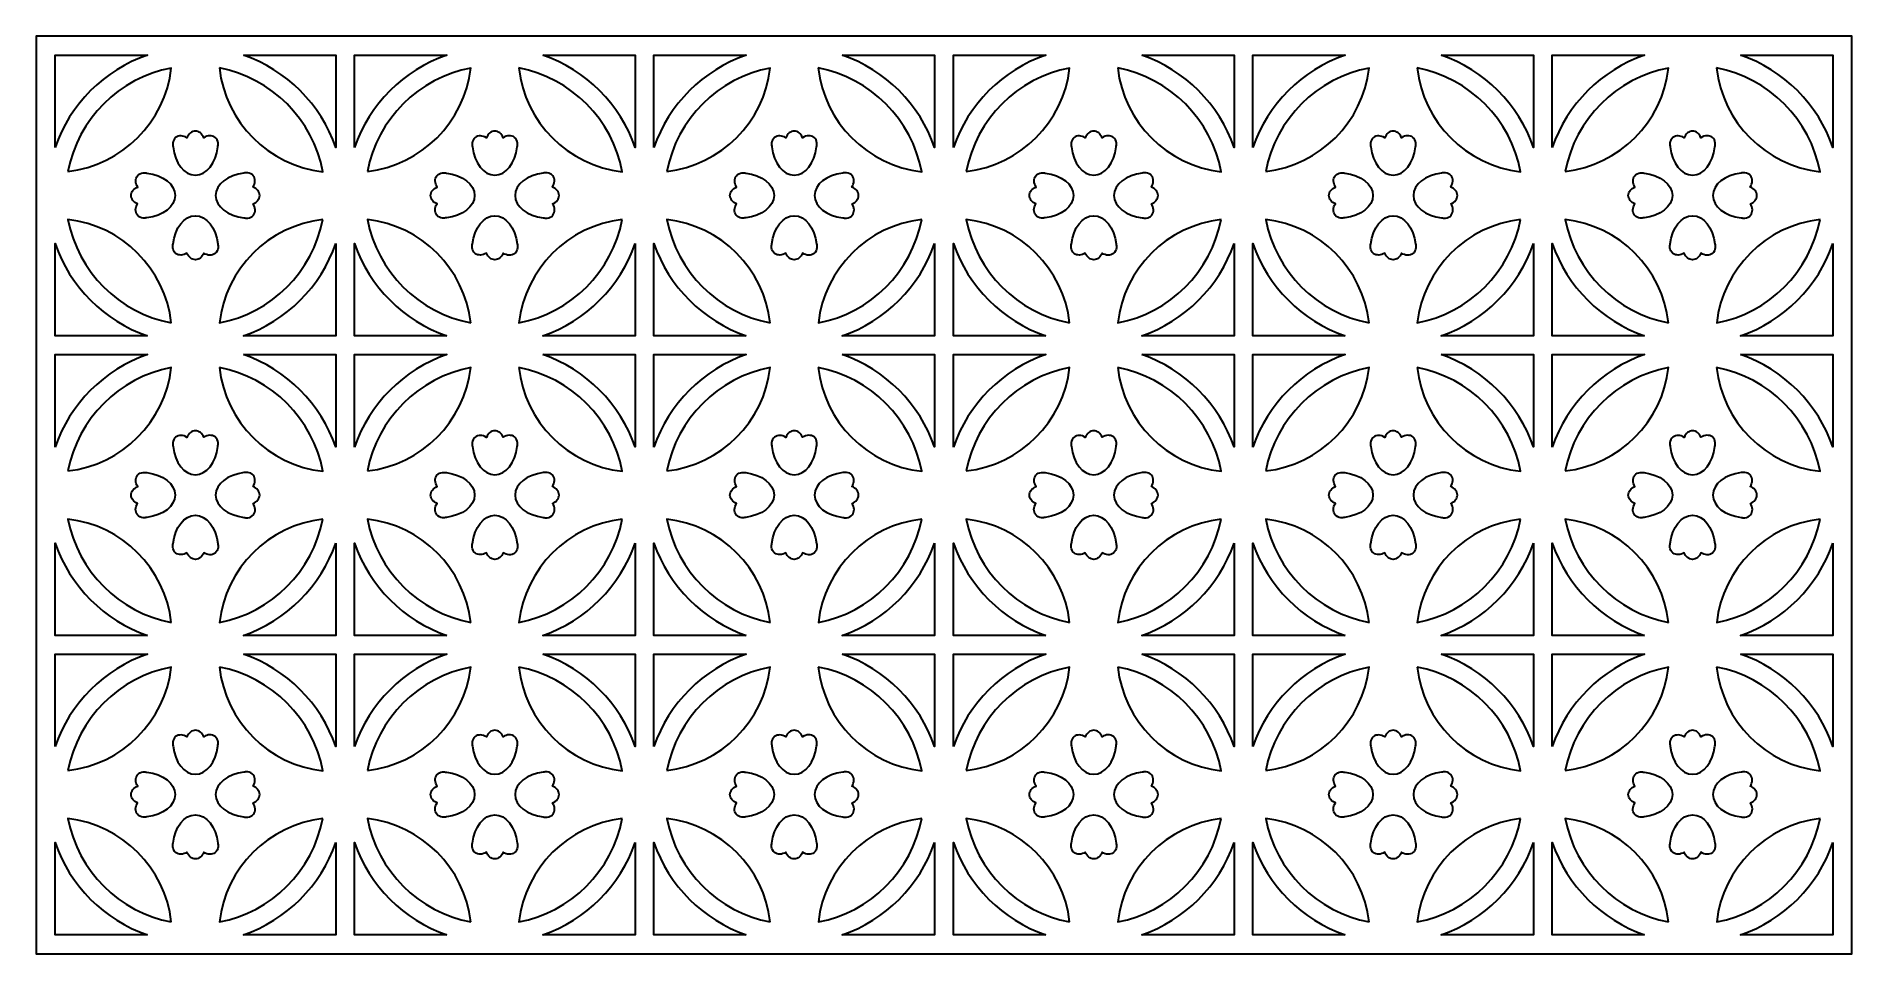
# Model space of a CAD drawing. Header units: centimetres. Extents: x -27 to -10.7, y 0.4 to 8.6.
import ezdxf

# ---------------------------------------------------------------- set-up
doc = ezdxf.new("R2010")
doc.units = ezdxf.units.CM
doc.header["$MEASUREMENT"] = 0
doc.layers.add('layer 1', color=7, linetype='Continuous')

msp = doc.modelspace()

# ---------------------------------------------------------------- linework, layer by layer
at = {"layer": 'layer 1', "color": 250, "lineweight": 30}
for points, knots in [([(-24.31825, 0.38184), (-24.31825, 0.38184), (-26.99914, 0.38184), (-26.99914, 0.38184), (-26.99914, 0.38184), (-26.99914, 0.38184), (-26.99914, 3.06274), (-26.99914, 3.06274), (-26.99914, 3.06274), (-26.99914, 3.06274), (-26.99914, 3.23029), (-26.99914, 3.23029), (-26.99914, 3.23029), (-26.99914, 3.23029), (-26.99914, 5.74409), (-26.99914, 5.74409), (-26.99914, 5.74409), (-26.99914, 5.74409), (-26.99914, 5.91119), (-26.99914, 5.91119), (-26.99914, 5.91119), (-26.99914, 5.91119), (-26.99914, 8.59253), (-26.99914, 8.59253), (-26.99914, 8.59253), (-26.99914, 8.59253), (-24.31825, 8.59253), (-24.31825, 8.59253), (-24.31825, 8.59253), (-24.31825, 8.59253), (-24.1507, 8.59253), (-24.1507, 8.59253), (-24.1507, 8.59253), (-24.1507, 8.59253), (-21.63736, 8.59253), (-21.63736, 8.59253), (-21.63736, 8.59253), (-21.63736, 8.59253), (-21.4698, 8.59253), (-21.4698, 8.59253), (-21.4698, 8.59253), (-21.4698, 8.59253), (-18.95647, 8.59253), (-18.95647, 8.59253), (-18.95647, 8.59253), (-18.95647, 8.59253), (-18.78891, 8.59253), (-18.78891, 8.59253), (-18.78891, 8.59253), (-18.78891, 8.59253), (-16.27558, 8.59253), (-16.27558, 8.59253), (-16.27558, 8.59253), (-16.27558, 8.59253), (-16.10802, 8.59253), (-16.10802, 8.59253), (-16.10802, 8.59253), (-16.10802, 8.59253), (-13.59468, 8.59253), (-13.59468, 8.59253), (-13.59468, 8.59253), (-13.59468, 8.59253), (-13.42713, 8.59253), (-13.42713, 8.59253), (-13.42713, 8.59253), (-13.42713, 8.59253), (-10.74624, 8.59253), (-10.74624, 8.59253), (-10.74624, 8.59253), (-10.74624, 8.59253), (-10.74624, 5.91119), (-10.74624, 5.91119), (-10.74624, 5.91119), (-10.74624, 5.91119), (-10.74624, 5.74409), (-10.74624, 5.74409), (-10.74624, 5.74409), (-10.74624, 5.74409), (-10.74624, 3.23029), (-10.74624, 3.23029), (-10.74624, 3.23029), (-10.74624, 3.23029), (-10.74624, 3.06274), (-10.74624, 3.06274), (-10.74624, 3.06274), (-10.74624, 3.06274), (-10.74624, 0.38184), (-10.74624, 0.38184), (-10.74624, 0.38184), (-10.74624, 0.38184), (-13.42713, 0.38184), (-13.42713, 0.38184), (-13.42713, 0.38184), (-13.42713, 0.38184), (-13.59468, 0.38184), (-13.59468, 0.38184), (-13.59468, 0.38184), (-13.59468, 0.38184), (-16.10802, 0.38184), (-16.10802, 0.38184), (-16.10802, 0.38184), (-16.10802, 0.38184), (-16.27558, 0.38184), (-16.27558, 0.38184), (-16.27558, 0.38184), (-16.27558, 0.38184), (-18.78891, 0.38184), (-18.78891, 0.38184), (-18.78891, 0.38184), (-18.78891, 0.38184), (-18.95647, 0.38184), (-18.95647, 0.38184), (-18.95647, 0.38184), (-18.95647, 0.38184), (-21.4698, 0.38184), (-21.4698, 0.38184), (-21.4698, 0.38184), (-21.4698, 0.38184), (-21.63736, 0.38184), (-21.63736, 0.38184), (-21.63736, 0.38184), (-21.63736, 0.38184), (-24.1507, 0.38184), (-24.1507, 0.38184), (-24.1507, 0.38184), (-24.1507, 0.38184), (-24.31825, 0.38184), (-24.31825, 0.38184)], [0, 0, 0, 0, 0.03030303, 0.03030303, 0.03030303, 0.03030303, 0.06060606, 0.06060606, 0.06060606, 0.06060606, 0.09090909, 0.09090909, 0.09090909, 0.09090909, 0.12121212, 0.12121212, 0.12121212, 0.12121212, 0.15151515, 0.15151515, 0.15151515, 0.15151515, 0.18181818, 0.18181818, 0.18181818, 0.18181818, 0.21212121, 0.21212121, 0.21212121, 0.21212121, 0.24242424, 0.24242424, 0.24242424, 0.24242424, 0.27272727, 0.27272727, 0.27272727, 0.27272727, 0.3030303, 0.3030303, 0.3030303, 0.3030303, 0.33333333, 0.33333333, 0.33333333, 0.33333333, 0.36363636, 0.36363636, 0.36363636, 0.36363636, 0.39393939, 0.39393939, 0.39393939, 0.39393939, 0.42424242, 0.42424242, 0.42424242, 0.42424242, 0.45454545, 0.45454545, 0.45454545, 0.45454545, 0.48484848, 0.48484848, 0.48484848, 0.48484848, 0.51515152, 0.51515152, 0.51515152, 0.51515152, 0.54545455, 0.54545455, 0.54545455, 0.54545455, 0.57575758, 0.57575758, 0.57575758, 0.57575758, 0.60606061, 0.60606061, 0.60606061, 0.60606061, 0.63636364, 0.63636364, 0.63636364, 0.63636364, 0.66666667, 0.66666667, 0.66666667, 0.66666667, 0.6969697, 0.6969697, 0.6969697, 0.6969697, 0.72727273, 0.72727273, 0.72727273, 0.72727273, 0.75757576, 0.75757576, 0.75757576, 0.75757576, 0.78787879, 0.78787879, 0.78787879, 0.78787879, 0.81818182, 0.81818182, 0.81818182, 0.81818182, 0.84848485, 0.84848485, 0.84848485, 0.84848485, 0.87878788, 0.87878788, 0.87878788, 0.87878788, 0.90909091, 0.90909091, 0.90909091, 0.90909091, 0.93939394, 0.93939394, 0.93939394, 0.93939394, 1, 1, 1, 1]), ([(-26.83159, 7.59794), (-26.69847, 7.98447), (-26.39119, 8.29177), (-26.00473, 8.42498), (-26.00473, 8.42498), (-26.00473, 8.42498), (-26.83159, 8.42498), (-26.83159, 8.42498), (-26.83159, 8.42498), (-26.83159, 8.42498), (-26.83159, 7.59794), (-26.83159, 7.59794)], [0, 0, 0, 0, 0.25, 0.25, 0.25, 0.25, 0.5, 0.5, 0.5, 0.5, 1, 1, 1, 1]), ([(-26.71555, 7.38396), (-26.62697, 7.85041), (-26.25704, 8.22039), (-25.79057, 8.30894), (-25.79057, 8.30894), (-25.84452, 7.82498), (-26.2316, 7.4379), (-26.71555, 7.38396)], [0, 0, 0, 0, 0.33333333, 0.33333333, 0.33333333, 0.33333333, 1, 1, 1, 1]), ([(-25.35965, 8.30902), (-24.8918, 8.22036), (-24.52093, 7.84865), (-24.43355, 7.38035), (-24.43355, 7.38035), (-24.91905, 7.43414), (-25.3072, 7.82316), (-25.35965, 8.30902)], [0, 0, 0, 0, 0.33333333, 0.33333333, 0.33333333, 0.33333333, 1, 1, 1, 1]), ([(-25.14503, 8.42498), (-24.75863, 8.2918), (-24.45143, 7.98461), (-24.31825, 7.5982), (-24.31825, 7.5982), (-24.31825, 7.5982), (-24.31825, 8.42498), (-24.31825, 8.42498), (-24.31825, 8.42498), (-24.31825, 8.42498), (-25.14503, 8.42498), (-25.14503, 8.42498)], [0, 0, 0, 0, 0.25, 0.25, 0.25, 0.25, 0.5, 0.5, 0.5, 0.5, 1, 1, 1, 1]), ([(-24.1507, 7.59794), (-24.01757, 7.98447), (-23.7103, 8.29177), (-23.32384, 8.42498), (-23.32384, 8.42498), (-23.32384, 8.42498), (-24.1507, 8.42498), (-24.1507, 8.42498), (-24.1507, 8.42498), (-24.1507, 8.42498), (-24.1507, 7.59794), (-24.1507, 7.59794)], [0, 0, 0, 0, 0.25, 0.25, 0.25, 0.25, 0.5, 0.5, 0.5, 0.5, 1, 1, 1, 1]), ([(-24.03465, 7.38396), (-23.94608, 7.85041), (-23.57615, 8.22039), (-23.10968, 8.30894), (-23.10968, 8.30894), (-23.16363, 7.82498), (-23.55071, 7.4379), (-24.03465, 7.38396)], [0, 0, 0, 0, 0.33333333, 0.33333333, 0.33333333, 0.33333333, 1, 1, 1, 1]), ([(-22.67876, 8.30902), (-22.21091, 8.22036), (-21.84003, 7.84865), (-21.75266, 7.38035), (-21.75266, 7.38035), (-22.23815, 7.43414), (-22.62631, 7.82316), (-22.67876, 8.30902)], [0, 0, 0, 0, 0.33333333, 0.33333333, 0.33333333, 0.33333333, 1, 1, 1, 1]), ([(-22.46413, 8.42498), (-22.07774, 8.2918), (-21.77054, 7.98461), (-21.63736, 7.5982), (-21.63736, 7.5982), (-21.63736, 7.5982), (-21.63736, 8.42498), (-21.63736, 8.42498), (-21.63736, 8.42498), (-21.63736, 8.42498), (-22.46413, 8.42498), (-22.46413, 8.42498)], [0, 0, 0, 0, 0.25, 0.25, 0.25, 0.25, 0.5, 0.5, 0.5, 0.5, 1, 1, 1, 1]), ([(-21.4698, 7.59794), (-21.33668, 7.98447), (-21.02941, 8.29177), (-20.64295, 8.42498), (-20.64295, 8.42498), (-20.64295, 8.42498), (-21.4698, 8.42498), (-21.4698, 8.42498), (-21.4698, 8.42498), (-21.4698, 8.42498), (-21.4698, 7.59794), (-21.4698, 7.59794)], [0, 0, 0, 0, 0.25, 0.25, 0.25, 0.25, 0.5, 0.5, 0.5, 0.5, 1, 1, 1, 1]), ([(-21.35376, 7.38396), (-21.26519, 7.85041), (-20.89526, 8.22039), (-20.42879, 8.30894), (-20.42879, 8.30894), (-20.48274, 7.82498), (-20.86982, 7.4379), (-21.35376, 7.38396)], [0, 0, 0, 0, 0.33333333, 0.33333333, 0.33333333, 0.33333333, 1, 1, 1, 1]), ([(-19.99786, 8.30902), (-19.53001, 8.22036), (-19.15914, 7.84865), (-19.07177, 7.38035), (-19.07177, 7.38035), (-19.55726, 7.43414), (-19.94542, 7.82316), (-19.99786, 8.30902)], [0, 0, 0, 0, 0.33333333, 0.33333333, 0.33333333, 0.33333333, 1, 1, 1, 1]), ([(-19.78324, 8.42498), (-19.39685, 8.2918), (-19.08964, 7.98461), (-18.95647, 7.5982), (-18.95647, 7.5982), (-18.95647, 7.5982), (-18.95647, 8.42498), (-18.95647, 8.42498), (-18.95647, 8.42498), (-18.95647, 8.42498), (-19.78324, 8.42498), (-19.78324, 8.42498)], [0, 0, 0, 0, 0.25, 0.25, 0.25, 0.25, 0.5, 0.5, 0.5, 0.5, 1, 1, 1, 1]), ([(-18.78891, 7.59794), (-18.65579, 7.98447), (-18.34852, 8.29177), (-17.96205, 8.42498), (-17.96205, 8.42498), (-17.96205, 8.42498), (-18.78891, 8.42498), (-18.78891, 8.42498), (-18.78891, 8.42498), (-18.78891, 8.42498), (-18.78891, 7.59794), (-18.78891, 7.59794)], [0, 0, 0, 0, 0.25, 0.25, 0.25, 0.25, 0.5, 0.5, 0.5, 0.5, 1, 1, 1, 1]), ([(-18.67287, 7.38396), (-18.5843, 7.85041), (-18.21437, 8.22039), (-17.7479, 8.30894), (-17.7479, 8.30894), (-17.80185, 7.82498), (-18.18892, 7.4379), (-18.67287, 7.38396)], [0, 0, 0, 0, 0.33333333, 0.33333333, 0.33333333, 0.33333333, 1, 1, 1, 1]), ([(-17.31697, 8.30902), (-16.84912, 8.22036), (-16.47825, 7.84865), (-16.39088, 7.38035), (-16.39088, 7.38035), (-16.87637, 7.43414), (-17.26453, 7.82316), (-17.31697, 8.30902)], [0, 0, 0, 0, 0.33333333, 0.33333333, 0.33333333, 0.33333333, 1, 1, 1, 1]), ([(-17.10235, 8.42498), (-16.71596, 8.2918), (-16.40875, 7.98461), (-16.27558, 7.5982), (-16.27558, 7.5982), (-16.27558, 7.5982), (-16.27558, 8.42498), (-16.27558, 8.42498), (-16.27558, 8.42498), (-16.27558, 8.42498), (-17.10235, 8.42498), (-17.10235, 8.42498)], [0, 0, 0, 0, 0.25, 0.25, 0.25, 0.25, 0.5, 0.5, 0.5, 0.5, 1, 1, 1, 1]), ([(-16.10802, 7.59794), (-15.9749, 7.98447), (-15.66762, 8.29177), (-15.28116, 8.42498), (-15.28116, 8.42498), (-15.28116, 8.42498), (-16.10802, 8.42498), (-16.10802, 8.42498), (-16.10802, 8.42498), (-16.10802, 8.42498), (-16.10802, 7.59794), (-16.10802, 7.59794)], [0, 0, 0, 0, 0.25, 0.25, 0.25, 0.25, 0.5, 0.5, 0.5, 0.5, 1, 1, 1, 1]), ([(-15.99198, 7.38396), (-15.9034, 7.85041), (-15.53347, 8.22039), (-15.06701, 8.30894), (-15.06701, 8.30894), (-15.12096, 7.82498), (-15.50803, 7.4379), (-15.99198, 7.38396)], [0, 0, 0, 0, 0.33333333, 0.33333333, 0.33333333, 0.33333333, 1, 1, 1, 1]), ([(-14.63608, 8.30902), (-14.16823, 8.22036), (-13.79736, 7.84865), (-13.70999, 7.38035), (-13.70999, 7.38035), (-14.19548, 7.43414), (-14.58364, 7.82316), (-14.63608, 8.30902)], [0, 0, 0, 0, 0.33333333, 0.33333333, 0.33333333, 0.33333333, 1, 1, 1, 1]), ([(-14.42146, 8.42498), (-14.03507, 8.2918), (-13.72786, 7.98461), (-13.59468, 7.5982), (-13.59468, 7.5982), (-13.59468, 7.5982), (-13.59468, 8.42498), (-13.59468, 8.42498), (-13.59468, 8.42498), (-13.59468, 8.42498), (-14.42146, 8.42498), (-14.42146, 8.42498)], [0, 0, 0, 0, 0.25, 0.25, 0.25, 0.25, 0.5, 0.5, 0.5, 0.5, 1, 1, 1, 1]), ([(-13.42713, 7.59794), (-13.29401, 7.98447), (-12.98673, 8.29177), (-12.60027, 8.42498), (-12.60027, 8.42498), (-12.60027, 8.42498), (-13.42713, 8.42498), (-13.42713, 8.42498), (-13.42713, 8.42498), (-13.42713, 8.42498), (-13.42713, 7.59794), (-13.42713, 7.59794)], [0, 0, 0, 0, 0.25, 0.25, 0.25, 0.25, 0.5, 0.5, 0.5, 0.5, 1, 1, 1, 1]), ([(-13.31109, 7.38396), (-13.22251, 7.85041), (-12.85258, 8.22039), (-12.38611, 8.30894), (-12.38611, 8.30894), (-12.44006, 7.82498), (-12.82714, 7.4379), (-13.31109, 7.38396)], [0, 0, 0, 0, 0.33333333, 0.33333333, 0.33333333, 0.33333333, 1, 1, 1, 1]), ([(-11.95519, 8.30902), (-11.48734, 8.22036), (-11.11647, 7.84865), (-11.0291, 7.38035), (-11.0291, 7.38035), (-11.51459, 7.43414), (-11.90274, 7.82316), (-11.95519, 8.30902)], [0, 0, 0, 0, 0.33333333, 0.33333333, 0.33333333, 0.33333333, 1, 1, 1, 1]), ([(-11.74057, 8.42498), (-11.35418, 8.2918), (-11.04697, 7.98461), (-10.91379, 7.5982), (-10.91379, 7.5982), (-10.91379, 7.5982), (-10.91379, 8.42498), (-10.91379, 8.42498), (-10.91379, 8.42498), (-10.91379, 8.42498), (-11.74057, 8.42498), (-11.74057, 8.42498)], [0, 0, 0, 0, 0.25, 0.25, 0.25, 0.25, 0.5, 0.5, 0.5, 0.5, 1, 1, 1, 1]), ([(-25.77518, 7.6019), (-25.77763, 7.61245), (-25.77848, 7.62292), (-25.77776, 7.63294), (-25.77776, 7.63294), (-25.77776, 7.63294), (-25.77793, 7.63636), (-25.77793, 7.63636), (-25.77793, 7.63636), (-25.77793, 7.63636), (-25.77746, 7.63636), (-25.77746, 7.63636), (-25.77746, 7.63636), (-25.7753, 7.65634), (-25.76662, 7.67423), (-25.75149, 7.68646), (-25.75149, 7.68646), (-25.72449, 7.70828), (-25.6844, 7.70609), (-25.65031, 7.68433), (-25.65031, 7.68433), (-25.6365, 7.71951), (-25.60796, 7.74372), (-25.57504, 7.74372), (-25.57504, 7.74372), (-25.54237, 7.74372), (-25.51408, 7.7199), (-25.50016, 7.68515), (-25.50016, 7.68515), (-25.46593, 7.70733), (-25.42552, 7.70972), (-25.39832, 7.68769), (-25.39832, 7.68769), (-25.38286, 7.67523), (-25.37421, 7.65686), (-25.37227, 7.63636), (-25.37227, 7.63636), (-25.37227, 7.63636), (-25.37214, 7.63636), (-25.37214, 7.63636), (-25.37214, 7.63636), (-25.37214, 7.63636), (-25.37218, 7.63557), (-25.37218, 7.63557), (-25.37218, 7.63557), (-25.37125, 7.62477), (-25.37217, 7.61342), (-25.37495, 7.60198), (-25.37495, 7.60198), (-25.39195, 7.45854), (-25.47506, 7.34961), (-25.57504, 7.34961), (-25.57504, 7.34961), (-25.675, 7.34961), (-25.75814, 7.45851), (-25.77518, 7.6019)], [0, 0, 0, 0, 0.06666667, 0.06666667, 0.06666667, 0.06666667, 0.13333333, 0.13333333, 0.13333333, 0.13333333, 0.2, 0.2, 0.2, 0.2, 0.26666667, 0.26666667, 0.26666667, 0.26666667, 0.33333333, 0.33333333, 0.33333333, 0.33333333, 0.4, 0.4, 0.4, 0.4, 0.46666667, 0.46666667, 0.46666667, 0.46666667, 0.53333333, 0.53333333, 0.53333333, 0.53333333, 0.6, 0.6, 0.6, 0.6, 0.66666667, 0.66666667, 0.66666667, 0.66666667, 0.73333333, 0.73333333, 0.73333333, 0.73333333, 0.8, 0.8, 0.8, 0.8, 0.86666667, 0.86666667, 0.86666667, 0.86666667, 1, 1, 1, 1]), ([(-23.09429, 7.6019), (-23.09674, 7.61245), (-23.09758, 7.62292), (-23.09687, 7.63294), (-23.09687, 7.63294), (-23.09687, 7.63294), (-23.09704, 7.63636), (-23.09704, 7.63636), (-23.09704, 7.63636), (-23.09704, 7.63636), (-23.09657, 7.63636), (-23.09657, 7.63636), (-23.09657, 7.63636), (-23.09441, 7.65634), (-23.08573, 7.67423), (-23.0706, 7.68646), (-23.0706, 7.68646), (-23.04359, 7.70828), (-23.00351, 7.70609), (-22.96942, 7.68433), (-22.96942, 7.68433), (-22.95561, 7.71951), (-22.92707, 7.74372), (-22.89414, 7.74372), (-22.89414, 7.74372), (-22.86148, 7.74372), (-22.83319, 7.7199), (-22.81927, 7.68515), (-22.81927, 7.68515), (-22.78504, 7.70733), (-22.74463, 7.70972), (-22.71743, 7.68769), (-22.71743, 7.68769), (-22.70197, 7.67523), (-22.69332, 7.65686), (-22.69137, 7.63636), (-22.69137, 7.63636), (-22.69137, 7.63636), (-22.69125, 7.63636), (-22.69125, 7.63636), (-22.69125, 7.63636), (-22.69125, 7.63636), (-22.69129, 7.63557), (-22.69129, 7.63557), (-22.69129, 7.63557), (-22.69036, 7.62477), (-22.69128, 7.61342), (-22.69406, 7.60198), (-22.69406, 7.60198), (-22.71105, 7.45854), (-22.79417, 7.34961), (-22.89414, 7.34961), (-22.89414, 7.34961), (-22.99411, 7.34961), (-23.07725, 7.45851), (-23.09429, 7.6019)], [0, 0, 0, 0, 0.06666667, 0.06666667, 0.06666667, 0.06666667, 0.13333333, 0.13333333, 0.13333333, 0.13333333, 0.2, 0.2, 0.2, 0.2, 0.26666667, 0.26666667, 0.26666667, 0.26666667, 0.33333333, 0.33333333, 0.33333333, 0.33333333, 0.4, 0.4, 0.4, 0.4, 0.46666667, 0.46666667, 0.46666667, 0.46666667, 0.53333333, 0.53333333, 0.53333333, 0.53333333, 0.6, 0.6, 0.6, 0.6, 0.66666667, 0.66666667, 0.66666667, 0.66666667, 0.73333333, 0.73333333, 0.73333333, 0.73333333, 0.8, 0.8, 0.8, 0.8, 0.86666667, 0.86666667, 0.86666667, 0.86666667, 1, 1, 1, 1]), ([(-20.41339, 7.6019), (-20.41584, 7.61245), (-20.41669, 7.62292), (-20.41598, 7.63294), (-20.41598, 7.63294), (-20.41598, 7.63294), (-20.41614, 7.63636), (-20.41614, 7.63636), (-20.41614, 7.63636), (-20.41614, 7.63636), (-20.41568, 7.63636), (-20.41568, 7.63636), (-20.41568, 7.63636), (-20.41352, 7.65634), (-20.40484, 7.67423), (-20.3897, 7.68646), (-20.3897, 7.68646), (-20.3627, 7.70828), (-20.32262, 7.70609), (-20.28852, 7.68433), (-20.28852, 7.68433), (-20.27472, 7.71951), (-20.24618, 7.74372), (-20.21325, 7.74372), (-20.21325, 7.74372), (-20.18058, 7.74372), (-20.1523, 7.7199), (-20.13838, 7.68515), (-20.13838, 7.68515), (-20.10415, 7.70733), (-20.06373, 7.70972), (-20.03654, 7.68769), (-20.03654, 7.68769), (-20.02108, 7.67523), (-20.01243, 7.65686), (-20.01048, 7.63636), (-20.01048, 7.63636), (-20.01048, 7.63636), (-20.01036, 7.63636), (-20.01036, 7.63636), (-20.01036, 7.63636), (-20.01036, 7.63636), (-20.0104, 7.63557), (-20.0104, 7.63557), (-20.0104, 7.63557), (-20.00947, 7.62477), (-20.01039, 7.61342), (-20.01317, 7.60198), (-20.01317, 7.60198), (-20.03016, 7.45854), (-20.11328, 7.34961), (-20.21325, 7.34961), (-20.21325, 7.34961), (-20.31321, 7.34961), (-20.39636, 7.45851), (-20.41339, 7.6019)], [0, 0, 0, 0, 0.06666667, 0.06666667, 0.06666667, 0.06666667, 0.13333333, 0.13333333, 0.13333333, 0.13333333, 0.2, 0.2, 0.2, 0.2, 0.26666667, 0.26666667, 0.26666667, 0.26666667, 0.33333333, 0.33333333, 0.33333333, 0.33333333, 0.4, 0.4, 0.4, 0.4, 0.46666667, 0.46666667, 0.46666667, 0.46666667, 0.53333333, 0.53333333, 0.53333333, 0.53333333, 0.6, 0.6, 0.6, 0.6, 0.66666667, 0.66666667, 0.66666667, 0.66666667, 0.73333333, 0.73333333, 0.73333333, 0.73333333, 0.8, 0.8, 0.8, 0.8, 0.86666667, 0.86666667, 0.86666667, 0.86666667, 1, 1, 1, 1]), ([(-17.7325, 7.6019), (-17.73495, 7.61245), (-17.7358, 7.62292), (-17.73509, 7.63294), (-17.73509, 7.63294), (-17.73509, 7.63294), (-17.73525, 7.63636), (-17.73525, 7.63636), (-17.73525, 7.63636), (-17.73525, 7.63636), (-17.73479, 7.63636), (-17.73479, 7.63636), (-17.73479, 7.63636), (-17.73263, 7.65634), (-17.72395, 7.67423), (-17.70881, 7.68646), (-17.70881, 7.68646), (-17.68181, 7.70828), (-17.64172, 7.70609), (-17.60763, 7.68433), (-17.60763, 7.68433), (-17.59382, 7.71951), (-17.56529, 7.74372), (-17.53236, 7.74372), (-17.53236, 7.74372), (-17.49969, 7.74372), (-17.4714, 7.7199), (-17.45749, 7.68515), (-17.45749, 7.68515), (-17.42326, 7.70733), (-17.38284, 7.70972), (-17.35565, 7.68769), (-17.35565, 7.68769), (-17.34018, 7.67523), (-17.33153, 7.65686), (-17.32959, 7.63636), (-17.32959, 7.63636), (-17.32959, 7.63636), (-17.32947, 7.63636), (-17.32947, 7.63636), (-17.32947, 7.63636), (-17.32947, 7.63636), (-17.32951, 7.63557), (-17.32951, 7.63557), (-17.32951, 7.63557), (-17.32858, 7.62477), (-17.3295, 7.61342), (-17.33227, 7.60198), (-17.33227, 7.60198), (-17.34927, 7.45854), (-17.43239, 7.34961), (-17.53236, 7.34961), (-17.53236, 7.34961), (-17.63232, 7.34961), (-17.71546, 7.45851), (-17.7325, 7.6019)], [0, 0, 0, 0, 0.06666667, 0.06666667, 0.06666667, 0.06666667, 0.13333333, 0.13333333, 0.13333333, 0.13333333, 0.2, 0.2, 0.2, 0.2, 0.26666667, 0.26666667, 0.26666667, 0.26666667, 0.33333333, 0.33333333, 0.33333333, 0.33333333, 0.4, 0.4, 0.4, 0.4, 0.46666667, 0.46666667, 0.46666667, 0.46666667, 0.53333333, 0.53333333, 0.53333333, 0.53333333, 0.6, 0.6, 0.6, 0.6, 0.66666667, 0.66666667, 0.66666667, 0.66666667, 0.73333333, 0.73333333, 0.73333333, 0.73333333, 0.8, 0.8, 0.8, 0.8, 0.86666667, 0.86666667, 0.86666667, 0.86666667, 1, 1, 1, 1]), ([(-15.05161, 7.6019), (-15.05406, 7.61245), (-15.05491, 7.62292), (-15.0542, 7.63294), (-15.0542, 7.63294), (-15.0542, 7.63294), (-15.05436, 7.63636), (-15.05436, 7.63636), (-15.05436, 7.63636), (-15.05436, 7.63636), (-15.0539, 7.63636), (-15.0539, 7.63636), (-15.0539, 7.63636), (-15.05173, 7.65634), (-15.04306, 7.67423), (-15.02792, 7.68646), (-15.02792, 7.68646), (-15.00092, 7.70828), (-14.96083, 7.70609), (-14.92674, 7.68433), (-14.92674, 7.68433), (-14.91293, 7.71951), (-14.8844, 7.74372), (-14.85147, 7.74372), (-14.85147, 7.74372), (-14.8188, 7.74372), (-14.79051, 7.7199), (-14.77659, 7.68515), (-14.77659, 7.68515), (-14.74236, 7.70733), (-14.70195, 7.70972), (-14.67476, 7.68769), (-14.67476, 7.68769), (-14.65929, 7.67523), (-14.65064, 7.65686), (-14.6487, 7.63636), (-14.6487, 7.63636), (-14.6487, 7.63636), (-14.64858, 7.63636), (-14.64858, 7.63636), (-14.64858, 7.63636), (-14.64858, 7.63636), (-14.64862, 7.63557), (-14.64862, 7.63557), (-14.64862, 7.63557), (-14.64769, 7.62477), (-14.6486, 7.61342), (-14.65138, 7.60198), (-14.65138, 7.60198), (-14.66838, 7.45854), (-14.75149, 7.34961), (-14.85147, 7.34961), (-14.85147, 7.34961), (-14.95143, 7.34961), (-15.03457, 7.45851), (-15.05161, 7.6019)], [0, 0, 0, 0, 0.06666667, 0.06666667, 0.06666667, 0.06666667, 0.13333333, 0.13333333, 0.13333333, 0.13333333, 0.2, 0.2, 0.2, 0.2, 0.26666667, 0.26666667, 0.26666667, 0.26666667, 0.33333333, 0.33333333, 0.33333333, 0.33333333, 0.4, 0.4, 0.4, 0.4, 0.46666667, 0.46666667, 0.46666667, 0.46666667, 0.53333333, 0.53333333, 0.53333333, 0.53333333, 0.6, 0.6, 0.6, 0.6, 0.66666667, 0.66666667, 0.66666667, 0.66666667, 0.73333333, 0.73333333, 0.73333333, 0.73333333, 0.8, 0.8, 0.8, 0.8, 0.86666667, 0.86666667, 0.86666667, 0.86666667, 1, 1, 1, 1]), ([(-12.37072, 7.6019), (-12.37317, 7.61245), (-12.37402, 7.62292), (-12.3733, 7.63294), (-12.3733, 7.63294), (-12.3733, 7.63294), (-12.37347, 7.63636), (-12.37347, 7.63636), (-12.37347, 7.63636), (-12.37347, 7.63636), (-12.373, 7.63636), (-12.373, 7.63636), (-12.373, 7.63636), (-12.37084, 7.65634), (-12.36216, 7.67423), (-12.34703, 7.68646), (-12.34703, 7.68646), (-12.32003, 7.70828), (-12.27994, 7.70609), (-12.24585, 7.68433), (-12.24585, 7.68433), (-12.23204, 7.71951), (-12.2035, 7.74372), (-12.17058, 7.74372), (-12.17058, 7.74372), (-12.13791, 7.74372), (-12.10962, 7.7199), (-12.0957, 7.68515), (-12.0957, 7.68515), (-12.06147, 7.70733), (-12.02106, 7.70972), (-11.99387, 7.68769), (-11.99387, 7.68769), (-11.9784, 7.67523), (-11.96975, 7.65686), (-11.96781, 7.63636), (-11.96781, 7.63636), (-11.96781, 7.63636), (-11.96768, 7.63636), (-11.96768, 7.63636), (-11.96768, 7.63636), (-11.96768, 7.63636), (-11.96773, 7.63557), (-11.96773, 7.63557), (-11.96773, 7.63557), (-11.96679, 7.62477), (-11.96771, 7.61342), (-11.97049, 7.60198), (-11.97049, 7.60198), (-11.98749, 7.45854), (-12.0706, 7.34961), (-12.17058, 7.34961), (-12.17058, 7.34961), (-12.27054, 7.34961), (-12.35368, 7.45851), (-12.37072, 7.6019)], [0, 0, 0, 0, 0.06666667, 0.06666667, 0.06666667, 0.06666667, 0.13333333, 0.13333333, 0.13333333, 0.13333333, 0.2, 0.2, 0.2, 0.2, 0.26666667, 0.26666667, 0.26666667, 0.26666667, 0.33333333, 0.33333333, 0.33333333, 0.33333333, 0.4, 0.4, 0.4, 0.4, 0.46666667, 0.46666667, 0.46666667, 0.46666667, 0.53333333, 0.53333333, 0.53333333, 0.53333333, 0.6, 0.6, 0.6, 0.6, 0.66666667, 0.66666667, 0.66666667, 0.66666667, 0.73333333, 0.73333333, 0.73333333, 0.73333333, 0.8, 0.8, 0.8, 0.8, 0.86666667, 0.86666667, 0.86666667, 0.86666667, 1, 1, 1, 1]), ([(-26.00862, 7.36846), (-26.01917, 7.37091), (-26.02964, 7.37176), (-26.03966, 7.37105), (-26.03966, 7.37105), (-26.03966, 7.37105), (-26.04308, 7.37121), (-26.04308, 7.37121), (-26.04308, 7.37121), (-26.04308, 7.37121), (-26.04308, 7.37074), (-26.04308, 7.37074), (-26.04308, 7.37074), (-26.06306, 7.36858), (-26.08095, 7.35991), (-26.09318, 7.34477), (-26.09318, 7.34477), (-26.115, 7.31777), (-26.11281, 7.27768), (-26.09105, 7.24359), (-26.09105, 7.24359), (-26.12623, 7.22978), (-26.15044, 7.20125), (-26.15044, 7.16832), (-26.15044, 7.16832), (-26.15044, 7.13565), (-26.12662, 7.10736), (-26.09187, 7.09344), (-26.09187, 7.09344), (-26.11405, 7.05921), (-26.11643, 7.0188), (-26.09441, 6.99161), (-26.09441, 6.99161), (-26.08195, 6.97614), (-26.06358, 6.96749), (-26.04308, 6.96555), (-26.04308, 6.96555), (-26.04308, 6.96555), (-26.04308, 6.96542), (-26.04308, 6.96542), (-26.04308, 6.96542), (-26.04308, 6.96542), (-26.04228, 6.96547), (-26.04228, 6.96547), (-26.04228, 6.96547), (-26.03149, 6.96453), (-26.02014, 6.96545), (-26.0087, 6.96823), (-26.0087, 6.96823), (-25.86526, 6.98523), (-25.75633, 7.06834), (-25.75633, 7.16832), (-25.75633, 7.16832), (-25.75633, 7.26828), (-25.86523, 7.35142), (-26.00862, 7.36846)], [0, 0, 0, 0, 0.06666667, 0.06666667, 0.06666667, 0.06666667, 0.13333333, 0.13333333, 0.13333333, 0.13333333, 0.2, 0.2, 0.2, 0.2, 0.26666667, 0.26666667, 0.26666667, 0.26666667, 0.33333333, 0.33333333, 0.33333333, 0.33333333, 0.4, 0.4, 0.4, 0.4, 0.46666667, 0.46666667, 0.46666667, 0.46666667, 0.53333333, 0.53333333, 0.53333333, 0.53333333, 0.6, 0.6, 0.6, 0.6, 0.66666667, 0.66666667, 0.66666667, 0.66666667, 0.73333333, 0.73333333, 0.73333333, 0.73333333, 0.8, 0.8, 0.8, 0.8, 0.86666667, 0.86666667, 0.86666667, 0.86666667, 1, 1, 1, 1]), ([(-25.14124, 7.36846), (-25.13068, 7.37091), (-25.12021, 7.37176), (-25.1102, 7.37105), (-25.1102, 7.37105), (-25.1102, 7.37105), (-25.10677, 7.37121), (-25.10677, 7.37121), (-25.10677, 7.37121), (-25.10677, 7.37121), (-25.10677, 7.37074), (-25.10677, 7.37074), (-25.10677, 7.37074), (-25.08679, 7.36858), (-25.06891, 7.35991), (-25.05667, 7.34477), (-25.05667, 7.34477), (-25.03486, 7.31777), (-25.03705, 7.27768), (-25.05881, 7.24359), (-25.05881, 7.24359), (-25.02362, 7.22978), (-24.99941, 7.20125), (-24.99941, 7.16832), (-24.99941, 7.16832), (-24.99941, 7.13565), (-25.02324, 7.10736), (-25.05798, 7.09344), (-25.05798, 7.09344), (-25.0358, 7.05921), (-25.03342, 7.0188), (-25.05544, 6.99161), (-25.05544, 6.99161), (-25.06791, 6.97614), (-25.08627, 6.96749), (-25.10677, 6.96555), (-25.10677, 6.96555), (-25.10677, 6.96555), (-25.10677, 6.96542), (-25.10677, 6.96542), (-25.10677, 6.96542), (-25.10677, 6.96542), (-25.10757, 6.96547), (-25.10757, 6.96547), (-25.10757, 6.96547), (-25.11837, 6.96453), (-25.12971, 6.96545), (-25.14115, 6.96823), (-25.14115, 6.96823), (-25.28459, 6.98523), (-25.39352, 7.06834), (-25.39352, 7.16832), (-25.39352, 7.16832), (-25.39352, 7.26828), (-25.28462, 7.35142), (-25.14124, 7.36846)], [0, 0, 0, 0, 0.06666667, 0.06666667, 0.06666667, 0.06666667, 0.13333333, 0.13333333, 0.13333333, 0.13333333, 0.2, 0.2, 0.2, 0.2, 0.26666667, 0.26666667, 0.26666667, 0.26666667, 0.33333333, 0.33333333, 0.33333333, 0.33333333, 0.4, 0.4, 0.4, 0.4, 0.46666667, 0.46666667, 0.46666667, 0.46666667, 0.53333333, 0.53333333, 0.53333333, 0.53333333, 0.6, 0.6, 0.6, 0.6, 0.66666667, 0.66666667, 0.66666667, 0.66666667, 0.73333333, 0.73333333, 0.73333333, 0.73333333, 0.8, 0.8, 0.8, 0.8, 0.86666667, 0.86666667, 0.86666667, 0.86666667, 1, 1, 1, 1]), ([(-23.32773, 7.36846), (-23.33828, 7.37091), (-23.34875, 7.37176), (-23.35876, 7.37105), (-23.35876, 7.37105), (-23.35876, 7.37105), (-23.36219, 7.37121), (-23.36219, 7.37121), (-23.36219, 7.37121), (-23.36219, 7.37121), (-23.36219, 7.37074), (-23.36219, 7.37074), (-23.36219, 7.37074), (-23.38217, 7.36858), (-23.40005, 7.35991), (-23.41229, 7.34477), (-23.41229, 7.34477), (-23.43411, 7.31777), (-23.43192, 7.27768), (-23.41015, 7.24359), (-23.41015, 7.24359), (-23.44534, 7.22978), (-23.46955, 7.20125), (-23.46955, 7.16832), (-23.46955, 7.16832), (-23.46955, 7.13565), (-23.44572, 7.10736), (-23.41098, 7.09344), (-23.41098, 7.09344), (-23.43316, 7.05921), (-23.43554, 7.0188), (-23.41352, 6.99161), (-23.41352, 6.99161), (-23.40105, 6.97614), (-23.38269, 6.96749), (-23.36219, 6.96555), (-23.36219, 6.96555), (-23.36219, 6.96555), (-23.36219, 6.96542), (-23.36219, 6.96542), (-23.36219, 6.96542), (-23.36219, 6.96542), (-23.36139, 6.96547), (-23.36139, 6.96547), (-23.36139, 6.96547), (-23.35059, 6.96453), (-23.33925, 6.96545), (-23.32781, 6.96823), (-23.32781, 6.96823), (-23.18437, 6.98523), (-23.07544, 7.06834), (-23.07544, 7.16832), (-23.07544, 7.16832), (-23.07544, 7.26828), (-23.18434, 7.35142), (-23.32773, 7.36846)], [0, 0, 0, 0, 0.06666667, 0.06666667, 0.06666667, 0.06666667, 0.13333333, 0.13333333, 0.13333333, 0.13333333, 0.2, 0.2, 0.2, 0.2, 0.26666667, 0.26666667, 0.26666667, 0.26666667, 0.33333333, 0.33333333, 0.33333333, 0.33333333, 0.4, 0.4, 0.4, 0.4, 0.46666667, 0.46666667, 0.46666667, 0.46666667, 0.53333333, 0.53333333, 0.53333333, 0.53333333, 0.6, 0.6, 0.6, 0.6, 0.66666667, 0.66666667, 0.66666667, 0.66666667, 0.73333333, 0.73333333, 0.73333333, 0.73333333, 0.8, 0.8, 0.8, 0.8, 0.86666667, 0.86666667, 0.86666667, 0.86666667, 1, 1, 1, 1]), ([(-22.46034, 7.36846), (-22.44979, 7.37091), (-22.43932, 7.37176), (-22.4293, 7.37105), (-22.4293, 7.37105), (-22.4293, 7.37105), (-22.42588, 7.37121), (-22.42588, 7.37121), (-22.42588, 7.37121), (-22.42588, 7.37121), (-22.42588, 7.37074), (-22.42588, 7.37074), (-22.42588, 7.37074), (-22.4059, 7.36858), (-22.38801, 7.35991), (-22.37578, 7.34477), (-22.37578, 7.34477), (-22.35396, 7.31777), (-22.35615, 7.27768), (-22.37791, 7.24359), (-22.37791, 7.24359), (-22.34273, 7.22978), (-22.31852, 7.20125), (-22.31852, 7.16832), (-22.31852, 7.16832), (-22.31852, 7.13565), (-22.34234, 7.10736), (-22.37709, 7.09344), (-22.37709, 7.09344), (-22.35491, 7.05921), (-22.35253, 7.0188), (-22.37455, 6.99161), (-22.37455, 6.99161), (-22.38702, 6.97614), (-22.40538, 6.96749), (-22.42588, 6.96555), (-22.42588, 6.96555), (-22.42588, 6.96555), (-22.42588, 6.96542), (-22.42588, 6.96542), (-22.42588, 6.96542), (-22.42588, 6.96542), (-22.42668, 6.96547), (-22.42668, 6.96547), (-22.42668, 6.96547), (-22.43747, 6.96453), (-22.44882, 6.96545), (-22.46026, 6.96823), (-22.46026, 6.96823), (-22.6037, 6.98523), (-22.71263, 7.06834), (-22.71263, 7.16832), (-22.71263, 7.16832), (-22.71263, 7.26828), (-22.60373, 7.35142), (-22.46034, 7.36846)], [0, 0, 0, 0, 0.06666667, 0.06666667, 0.06666667, 0.06666667, 0.13333333, 0.13333333, 0.13333333, 0.13333333, 0.2, 0.2, 0.2, 0.2, 0.26666667, 0.26666667, 0.26666667, 0.26666667, 0.33333333, 0.33333333, 0.33333333, 0.33333333, 0.4, 0.4, 0.4, 0.4, 0.46666667, 0.46666667, 0.46666667, 0.46666667, 0.53333333, 0.53333333, 0.53333333, 0.53333333, 0.6, 0.6, 0.6, 0.6, 0.66666667, 0.66666667, 0.66666667, 0.66666667, 0.73333333, 0.73333333, 0.73333333, 0.73333333, 0.8, 0.8, 0.8, 0.8, 0.86666667, 0.86666667, 0.86666667, 0.86666667, 1, 1, 1, 1]), ([(-20.64683, 7.36846), (-20.65739, 7.37091), (-20.66785, 7.37176), (-20.67787, 7.37105), (-20.67787, 7.37105), (-20.67787, 7.37105), (-20.68129, 7.37121), (-20.68129, 7.37121), (-20.68129, 7.37121), (-20.68129, 7.37121), (-20.68129, 7.37074), (-20.68129, 7.37074), (-20.68129, 7.37074), (-20.70128, 7.36858), (-20.71916, 7.35991), (-20.7314, 7.34477), (-20.7314, 7.34477), (-20.75321, 7.31777), (-20.75102, 7.27768), (-20.72926, 7.24359), (-20.72926, 7.24359), (-20.76445, 7.22978), (-20.78866, 7.20125), (-20.78866, 7.16832), (-20.78866, 7.16832), (-20.78866, 7.13565), (-20.76483, 7.10736), (-20.73008, 7.09344), (-20.73008, 7.09344), (-20.75227, 7.05921), (-20.75465, 7.0188), (-20.73263, 6.99161), (-20.73263, 6.99161), (-20.72016, 6.97614), (-20.7018, 6.96749), (-20.68129, 6.96555), (-20.68129, 6.96555), (-20.68129, 6.96555), (-20.68129, 6.96542), (-20.68129, 6.96542), (-20.68129, 6.96542), (-20.68129, 6.96542), (-20.6805, 6.96547), (-20.6805, 6.96547), (-20.6805, 6.96547), (-20.6697, 6.96453), (-20.65836, 6.96545), (-20.64692, 6.96823), (-20.64692, 6.96823), (-20.50347, 6.98523), (-20.39455, 7.06834), (-20.39455, 7.16832), (-20.39455, 7.16832), (-20.39455, 7.26828), (-20.50345, 7.35142), (-20.64683, 7.36846)], [0, 0, 0, 0, 0.06666667, 0.06666667, 0.06666667, 0.06666667, 0.13333333, 0.13333333, 0.13333333, 0.13333333, 0.2, 0.2, 0.2, 0.2, 0.26666667, 0.26666667, 0.26666667, 0.26666667, 0.33333333, 0.33333333, 0.33333333, 0.33333333, 0.4, 0.4, 0.4, 0.4, 0.46666667, 0.46666667, 0.46666667, 0.46666667, 0.53333333, 0.53333333, 0.53333333, 0.53333333, 0.6, 0.6, 0.6, 0.6, 0.66666667, 0.66666667, 0.66666667, 0.66666667, 0.73333333, 0.73333333, 0.73333333, 0.73333333, 0.8, 0.8, 0.8, 0.8, 0.86666667, 0.86666667, 0.86666667, 0.86666667, 1, 1, 1, 1]), ([(-19.77945, 7.36846), (-19.7689, 7.37091), (-19.75843, 7.37176), (-19.74841, 7.37105), (-19.74841, 7.37105), (-19.74841, 7.37105), (-19.74499, 7.37121), (-19.74499, 7.37121), (-19.74499, 7.37121), (-19.74499, 7.37121), (-19.74499, 7.37074), (-19.74499, 7.37074), (-19.74499, 7.37074), (-19.72501, 7.36858), (-19.70712, 7.35991), (-19.69489, 7.34477), (-19.69489, 7.34477), (-19.67307, 7.31777), (-19.67526, 7.27768), (-19.69702, 7.24359), (-19.69702, 7.24359), (-19.66184, 7.22978), (-19.63763, 7.20125), (-19.63763, 7.16832), (-19.63763, 7.16832), (-19.63763, 7.13565), (-19.66145, 7.10736), (-19.6962, 7.09344), (-19.6962, 7.09344), (-19.67402, 7.05921), (-19.67164, 7.0188), (-19.69366, 6.99161), (-19.69366, 6.99161), (-19.70612, 6.97614), (-19.72449, 6.96749), (-19.74499, 6.96555), (-19.74499, 6.96555), (-19.74499, 6.96555), (-19.74499, 6.96542), (-19.74499, 6.96542), (-19.74499, 6.96542), (-19.74499, 6.96542), (-19.74578, 6.96547), (-19.74578, 6.96547), (-19.74578, 6.96547), (-19.75658, 6.96453), (-19.76793, 6.96545), (-19.77937, 6.96823), (-19.77937, 6.96823), (-19.92281, 6.98523), (-20.03174, 7.06834), (-20.03174, 7.16832), (-20.03174, 7.16832), (-20.03174, 7.26828), (-19.92284, 7.35142), (-19.77945, 7.36846)], [0, 0, 0, 0, 0.06666667, 0.06666667, 0.06666667, 0.06666667, 0.13333333, 0.13333333, 0.13333333, 0.13333333, 0.2, 0.2, 0.2, 0.2, 0.26666667, 0.26666667, 0.26666667, 0.26666667, 0.33333333, 0.33333333, 0.33333333, 0.33333333, 0.4, 0.4, 0.4, 0.4, 0.46666667, 0.46666667, 0.46666667, 0.46666667, 0.53333333, 0.53333333, 0.53333333, 0.53333333, 0.6, 0.6, 0.6, 0.6, 0.66666667, 0.66666667, 0.66666667, 0.66666667, 0.73333333, 0.73333333, 0.73333333, 0.73333333, 0.8, 0.8, 0.8, 0.8, 0.86666667, 0.86666667, 0.86666667, 0.86666667, 1, 1, 1, 1]), ([(-17.96594, 7.36846), (-17.97649, 7.37091), (-17.98696, 7.37176), (-17.99698, 7.37105), (-17.99698, 7.37105), (-17.99698, 7.37105), (-18.0004, 7.37121), (-18.0004, 7.37121), (-18.0004, 7.37121), (-18.0004, 7.37121), (-18.0004, 7.37074), (-18.0004, 7.37074), (-18.0004, 7.37074), (-18.02038, 7.36858), (-18.03827, 7.35991), (-18.05051, 7.34477), (-18.05051, 7.34477), (-18.07232, 7.31777), (-18.07013, 7.27768), (-18.04837, 7.24359), (-18.04837, 7.24359), (-18.08356, 7.22978), (-18.10777, 7.20125), (-18.10777, 7.16832), (-18.10777, 7.16832), (-18.10777, 7.13565), (-18.08394, 7.10736), (-18.04919, 7.09344), (-18.04919, 7.09344), (-18.07138, 7.05921), (-18.07376, 7.0188), (-18.05174, 6.99161), (-18.05174, 6.99161), (-18.03927, 6.97614), (-18.0209, 6.96749), (-18.0004, 6.96555), (-18.0004, 6.96555), (-18.0004, 6.96555), (-18.0004, 6.96542), (-18.0004, 6.96542), (-18.0004, 6.96542), (-18.0004, 6.96542), (-17.99961, 6.96547), (-17.99961, 6.96547), (-17.99961, 6.96547), (-17.98881, 6.96453), (-17.97746, 6.96545), (-17.96602, 6.96823), (-17.96602, 6.96823), (-17.82258, 6.98523), (-17.71366, 7.06834), (-17.71366, 7.16832), (-17.71366, 7.16832), (-17.71366, 7.26828), (-17.82255, 7.35142), (-17.96594, 7.36846)], [0, 0, 0, 0, 0.06666667, 0.06666667, 0.06666667, 0.06666667, 0.13333333, 0.13333333, 0.13333333, 0.13333333, 0.2, 0.2, 0.2, 0.2, 0.26666667, 0.26666667, 0.26666667, 0.26666667, 0.33333333, 0.33333333, 0.33333333, 0.33333333, 0.4, 0.4, 0.4, 0.4, 0.46666667, 0.46666667, 0.46666667, 0.46666667, 0.53333333, 0.53333333, 0.53333333, 0.53333333, 0.6, 0.6, 0.6, 0.6, 0.66666667, 0.66666667, 0.66666667, 0.66666667, 0.73333333, 0.73333333, 0.73333333, 0.73333333, 0.8, 0.8, 0.8, 0.8, 0.86666667, 0.86666667, 0.86666667, 0.86666667, 1, 1, 1, 1]), ([(-17.09856, 7.36846), (-17.08801, 7.37091), (-17.07754, 7.37176), (-17.06752, 7.37105), (-17.06752, 7.37105), (-17.06752, 7.37105), (-17.0641, 7.37121), (-17.0641, 7.37121), (-17.0641, 7.37121), (-17.0641, 7.37121), (-17.0641, 7.37074), (-17.0641, 7.37074), (-17.0641, 7.37074), (-17.04412, 7.36858), (-17.02623, 7.35991), (-17.014, 7.34477), (-17.014, 7.34477), (-16.99218, 7.31777), (-16.99437, 7.27768), (-17.01613, 7.24359), (-17.01613, 7.24359), (-16.98094, 7.22978), (-16.95673, 7.20125), (-16.95673, 7.16832), (-16.95673, 7.16832), (-16.95673, 7.13565), (-16.98056, 7.10736), (-17.01531, 7.09344), (-17.01531, 7.09344), (-16.99312, 7.05921), (-16.99074, 7.0188), (-17.01276, 6.99161), (-17.01276, 6.99161), (-17.02523, 6.97614), (-17.0436, 6.96749), (-17.0641, 6.96555), (-17.0641, 6.96555), (-17.0641, 6.96555), (-17.0641, 6.96542), (-17.0641, 6.96542), (-17.0641, 6.96542), (-17.0641, 6.96542), (-17.06489, 6.96547), (-17.06489, 6.96547), (-17.06489, 6.96547), (-17.07569, 6.96453), (-17.08704, 6.96545), (-17.09848, 6.96823), (-17.09848, 6.96823), (-17.24192, 6.98523), (-17.35085, 7.06834), (-17.35085, 7.16832), (-17.35085, 7.16832), (-17.35085, 7.26828), (-17.24195, 7.35142), (-17.09856, 7.36846)], [0, 0, 0, 0, 0.06666667, 0.06666667, 0.06666667, 0.06666667, 0.13333333, 0.13333333, 0.13333333, 0.13333333, 0.2, 0.2, 0.2, 0.2, 0.26666667, 0.26666667, 0.26666667, 0.26666667, 0.33333333, 0.33333333, 0.33333333, 0.33333333, 0.4, 0.4, 0.4, 0.4, 0.46666667, 0.46666667, 0.46666667, 0.46666667, 0.53333333, 0.53333333, 0.53333333, 0.53333333, 0.6, 0.6, 0.6, 0.6, 0.66666667, 0.66666667, 0.66666667, 0.66666667, 0.73333333, 0.73333333, 0.73333333, 0.73333333, 0.8, 0.8, 0.8, 0.8, 0.86666667, 0.86666667, 0.86666667, 0.86666667, 1, 1, 1, 1]), ([(-15.28505, 7.36846), (-15.2956, 7.37091), (-15.30607, 7.37176), (-15.31609, 7.37105), (-15.31609, 7.37105), (-15.31609, 7.37105), (-15.31951, 7.37121), (-15.31951, 7.37121), (-15.31951, 7.37121), (-15.31951, 7.37121), (-15.31951, 7.37074), (-15.31951, 7.37074), (-15.31951, 7.37074), (-15.33949, 7.36858), (-15.35738, 7.35991), (-15.36961, 7.34477), (-15.36961, 7.34477), (-15.39143, 7.31777), (-15.38924, 7.27768), (-15.36748, 7.24359), (-15.36748, 7.24359), (-15.40267, 7.22978), (-15.42688, 7.20125), (-15.42688, 7.16832), (-15.42688, 7.16832), (-15.42688, 7.13565), (-15.40305, 7.10736), (-15.3683, 7.09344), (-15.3683, 7.09344), (-15.39049, 7.05921), (-15.39287, 7.0188), (-15.37085, 6.99161), (-15.37085, 6.99161), (-15.35838, 6.97614), (-15.34001, 6.96749), (-15.31951, 6.96555), (-15.31951, 6.96555), (-15.31951, 6.96555), (-15.31951, 6.96542), (-15.31951, 6.96542), (-15.31951, 6.96542), (-15.31951, 6.96542), (-15.31872, 6.96547), (-15.31872, 6.96547), (-15.31872, 6.96547), (-15.30792, 6.96453), (-15.29657, 6.96545), (-15.28513, 6.96823), (-15.28513, 6.96823), (-15.14169, 6.98523), (-15.03276, 7.06834), (-15.03276, 7.16832), (-15.03276, 7.16832), (-15.03276, 7.26828), (-15.14166, 7.35142), (-15.28505, 7.36846)], [0, 0, 0, 0, 0.06666667, 0.06666667, 0.06666667, 0.06666667, 0.13333333, 0.13333333, 0.13333333, 0.13333333, 0.2, 0.2, 0.2, 0.2, 0.26666667, 0.26666667, 0.26666667, 0.26666667, 0.33333333, 0.33333333, 0.33333333, 0.33333333, 0.4, 0.4, 0.4, 0.4, 0.46666667, 0.46666667, 0.46666667, 0.46666667, 0.53333333, 0.53333333, 0.53333333, 0.53333333, 0.6, 0.6, 0.6, 0.6, 0.66666667, 0.66666667, 0.66666667, 0.66666667, 0.73333333, 0.73333333, 0.73333333, 0.73333333, 0.8, 0.8, 0.8, 0.8, 0.86666667, 0.86666667, 0.86666667, 0.86666667, 1, 1, 1, 1]), ([(-14.41767, 7.36846), (-14.40712, 7.37091), (-14.39665, 7.37176), (-14.38663, 7.37105), (-14.38663, 7.37105), (-14.38663, 7.37105), (-14.38321, 7.37121), (-14.38321, 7.37121), (-14.38321, 7.37121), (-14.38321, 7.37121), (-14.38321, 7.37074), (-14.38321, 7.37074), (-14.38321, 7.37074), (-14.36323, 7.36858), (-14.34534, 7.35991), (-14.3331, 7.34477), (-14.3331, 7.34477), (-14.31129, 7.31777), (-14.31348, 7.27768), (-14.33524, 7.24359), (-14.33524, 7.24359), (-14.30005, 7.22978), (-14.27584, 7.20125), (-14.27584, 7.16832), (-14.27584, 7.16832), (-14.27584, 7.13565), (-14.29967, 7.10736), (-14.33442, 7.09344), (-14.33442, 7.09344), (-14.31223, 7.05921), (-14.30985, 7.0188), (-14.33187, 6.99161), (-14.33187, 6.99161), (-14.34434, 6.97614), (-14.36271, 6.96749), (-14.38321, 6.96555), (-14.38321, 6.96555), (-14.38321, 6.96555), (-14.38321, 6.96542), (-14.38321, 6.96542), (-14.38321, 6.96542), (-14.38321, 6.96542), (-14.384, 6.96547), (-14.384, 6.96547), (-14.384, 6.96547), (-14.3948, 6.96453), (-14.40614, 6.96545), (-14.41759, 6.96823), (-14.41759, 6.96823), (-14.56103, 6.98523), (-14.66995, 7.06834), (-14.66995, 7.16832), (-14.66995, 7.16832), (-14.66995, 7.26828), (-14.56105, 7.35142), (-14.41767, 7.36846)], [0, 0, 0, 0, 0.06666667, 0.06666667, 0.06666667, 0.06666667, 0.13333333, 0.13333333, 0.13333333, 0.13333333, 0.2, 0.2, 0.2, 0.2, 0.26666667, 0.26666667, 0.26666667, 0.26666667, 0.33333333, 0.33333333, 0.33333333, 0.33333333, 0.4, 0.4, 0.4, 0.4, 0.46666667, 0.46666667, 0.46666667, 0.46666667, 0.53333333, 0.53333333, 0.53333333, 0.53333333, 0.6, 0.6, 0.6, 0.6, 0.66666667, 0.66666667, 0.66666667, 0.66666667, 0.73333333, 0.73333333, 0.73333333, 0.73333333, 0.8, 0.8, 0.8, 0.8, 0.86666667, 0.86666667, 0.86666667, 0.86666667, 1, 1, 1, 1]), ([(-12.60416, 7.36846), (-12.61471, 7.37091), (-12.62518, 7.37176), (-12.6352, 7.37105), (-12.6352, 7.37105), (-12.6352, 7.37105), (-12.63862, 7.37121), (-12.63862, 7.37121), (-12.63862, 7.37121), (-12.63862, 7.37121), (-12.63862, 7.37074), (-12.63862, 7.37074), (-12.63862, 7.37074), (-12.6586, 7.36858), (-12.67649, 7.35991), (-12.68872, 7.34477), (-12.68872, 7.34477), (-12.71054, 7.31777), (-12.70835, 7.27768), (-12.68659, 7.24359), (-12.68659, 7.24359), (-12.72177, 7.22978), (-12.74598, 7.20125), (-12.74598, 7.16832), (-12.74598, 7.16832), (-12.74598, 7.13565), (-12.72216, 7.10736), (-12.68741, 7.09344), (-12.68741, 7.09344), (-12.70959, 7.05921), (-12.71197, 7.0188), (-12.68995, 6.99161), (-12.68995, 6.99161), (-12.67749, 6.97614), (-12.65912, 6.96749), (-12.63862, 6.96555), (-12.63862, 6.96555), (-12.63862, 6.96555), (-12.63862, 6.96542), (-12.63862, 6.96542), (-12.63862, 6.96542), (-12.63862, 6.96542), (-12.63782, 6.96547), (-12.63782, 6.96547), (-12.63782, 6.96547), (-12.62703, 6.96453), (-12.61568, 6.96545), (-12.60424, 6.96823), (-12.60424, 6.96823), (-12.4608, 6.98523), (-12.35187, 7.06834), (-12.35187, 7.16832), (-12.35187, 7.16832), (-12.35187, 7.26828), (-12.46077, 7.35142), (-12.60416, 7.36846)], [0, 0, 0, 0, 0.06666667, 0.06666667, 0.06666667, 0.06666667, 0.13333333, 0.13333333, 0.13333333, 0.13333333, 0.2, 0.2, 0.2, 0.2, 0.26666667, 0.26666667, 0.26666667, 0.26666667, 0.33333333, 0.33333333, 0.33333333, 0.33333333, 0.4, 0.4, 0.4, 0.4, 0.46666667, 0.46666667, 0.46666667, 0.46666667, 0.53333333, 0.53333333, 0.53333333, 0.53333333, 0.6, 0.6, 0.6, 0.6, 0.66666667, 0.66666667, 0.66666667, 0.66666667, 0.73333333, 0.73333333, 0.73333333, 0.73333333, 0.8, 0.8, 0.8, 0.8, 0.86666667, 0.86666667, 0.86666667, 0.86666667, 1, 1, 1, 1]), ([(-11.73678, 7.36846), (-11.72622, 7.37091), (-11.71576, 7.37176), (-11.70574, 7.37105), (-11.70574, 7.37105), (-11.70574, 7.37105), (-11.70232, 7.37121), (-11.70232, 7.37121), (-11.70232, 7.37121), (-11.70232, 7.37121), (-11.70232, 7.37074), (-11.70232, 7.37074), (-11.70232, 7.37074), (-11.68233, 7.36858), (-11.66445, 7.35991), (-11.65221, 7.34477), (-11.65221, 7.34477), (-11.6304, 7.31777), (-11.63259, 7.27768), (-11.65435, 7.24359), (-11.65435, 7.24359), (-11.61916, 7.22978), (-11.59495, 7.20125), (-11.59495, 7.16832), (-11.59495, 7.16832), (-11.59495, 7.13565), (-11.61878, 7.10736), (-11.65353, 7.09344), (-11.65353, 7.09344), (-11.63134, 7.05921), (-11.62896, 7.0188), (-11.65098, 6.99161), (-11.65098, 6.99161), (-11.66345, 6.97614), (-11.68181, 6.96749), (-11.70232, 6.96555), (-11.70232, 6.96555), (-11.70232, 6.96555), (-11.70232, 6.96542), (-11.70232, 6.96542), (-11.70232, 6.96542), (-11.70232, 6.96542), (-11.70311, 6.96547), (-11.70311, 6.96547), (-11.70311, 6.96547), (-11.71391, 6.96453), (-11.72525, 6.96545), (-11.73669, 6.96823), (-11.73669, 6.96823), (-11.88014, 6.98523), (-11.98906, 7.06834), (-11.98906, 7.16832), (-11.98906, 7.16832), (-11.98906, 7.26828), (-11.88016, 7.35142), (-11.73678, 7.36846)], [0, 0, 0, 0, 0.06666667, 0.06666667, 0.06666667, 0.06666667, 0.13333333, 0.13333333, 0.13333333, 0.13333333, 0.2, 0.2, 0.2, 0.2, 0.26666667, 0.26666667, 0.26666667, 0.26666667, 0.33333333, 0.33333333, 0.33333333, 0.33333333, 0.4, 0.4, 0.4, 0.4, 0.46666667, 0.46666667, 0.46666667, 0.46666667, 0.53333333, 0.53333333, 0.53333333, 0.53333333, 0.6, 0.6, 0.6, 0.6, 0.66666667, 0.66666667, 0.66666667, 0.66666667, 0.73333333, 0.73333333, 0.73333333, 0.73333333, 0.8, 0.8, 0.8, 0.8, 0.86666667, 0.86666667, 0.86666667, 0.86666667, 1, 1, 1, 1]), ([(-25.79057, 6.02767), (-26.25703, 6.11623), (-26.62701, 6.48617), (-26.71556, 6.95266), (-26.71556, 6.95266), (-26.23161, 6.89871), (-25.84451, 6.51162), (-25.79057, 6.02767)], [0, 0, 0, 0, 0.33333333, 0.33333333, 0.33333333, 0.33333333, 1, 1, 1, 1]), ([(-25.77518, 6.73452), (-25.77763, 6.72397), (-25.77848, 6.7135), (-25.77776, 6.70348), (-25.77776, 6.70348), (-25.77776, 6.70348), (-25.77793, 6.70006), (-25.77793, 6.70006), (-25.77793, 6.70006), (-25.77793, 6.70006), (-25.77746, 6.70006), (-25.77746, 6.70006), (-25.77746, 6.70006), (-25.7753, 6.68007), (-25.76662, 6.66219), (-25.75149, 6.64995), (-25.75149, 6.64995), (-25.72449, 6.62814), (-25.6844, 6.63033), (-25.65031, 6.65209), (-25.65031, 6.65209), (-25.6365, 6.6169), (-25.60796, 6.59269), (-25.57504, 6.59269), (-25.57504, 6.59269), (-25.54237, 6.59269), (-25.51408, 6.61652), (-25.50016, 6.65127), (-25.50016, 6.65127), (-25.46593, 6.62908), (-25.42552, 6.6267), (-25.39832, 6.64872), (-25.39832, 6.64872), (-25.38286, 6.66119), (-25.37421, 6.67955), (-25.37227, 6.70006), (-25.37227, 6.70006), (-25.37227, 6.70006), (-25.37214, 6.70006), (-25.37214, 6.70006), (-25.37214, 6.70006), (-25.37214, 6.70006), (-25.37218, 6.70085), (-25.37218, 6.70085), (-25.37218, 6.70085), (-25.37125, 6.71165), (-25.37217, 6.72299), (-25.37495, 6.73443), (-25.37495, 6.73443), (-25.39195, 6.87788), (-25.47506, 6.9868), (-25.57504, 6.9868), (-25.57504, 6.9868), (-25.675, 6.9868), (-25.75814, 6.8779), (-25.77518, 6.73452)], [0, 0, 0, 0, 0.06666667, 0.06666667, 0.06666667, 0.06666667, 0.13333333, 0.13333333, 0.13333333, 0.13333333, 0.2, 0.2, 0.2, 0.2, 0.26666667, 0.26666667, 0.26666667, 0.26666667, 0.33333333, 0.33333333, 0.33333333, 0.33333333, 0.4, 0.4, 0.4, 0.4, 0.46666667, 0.46666667, 0.46666667, 0.46666667, 0.53333333, 0.53333333, 0.53333333, 0.53333333, 0.6, 0.6, 0.6, 0.6, 0.66666667, 0.66666667, 0.66666667, 0.66666667, 0.73333333, 0.73333333, 0.73333333, 0.73333333, 0.8, 0.8, 0.8, 0.8, 0.86666667, 0.86666667, 0.86666667, 0.86666667, 1, 1, 1, 1]), ([(-24.43425, 6.95266), (-24.5228, 6.48621), (-24.89276, 6.11622), (-25.35922, 6.02767), (-25.35922, 6.02767), (-25.30527, 6.51162), (-24.9182, 6.89871), (-24.43425, 6.95266)], [0, 0, 0, 0, 0.33333333, 0.33333333, 0.33333333, 0.33333333, 1, 1, 1, 1]), ([(-23.10968, 6.02767), (-23.57614, 6.11623), (-23.94612, 6.48617), (-24.03467, 6.95266), (-24.03467, 6.95266), (-23.55072, 6.89871), (-23.16362, 6.51162), (-23.10968, 6.02767)], [0, 0, 0, 0, 0.33333333, 0.33333333, 0.33333333, 0.33333333, 1, 1, 1, 1]), ([(-23.09429, 6.73452), (-23.09674, 6.72397), (-23.09758, 6.7135), (-23.09687, 6.70348), (-23.09687, 6.70348), (-23.09687, 6.70348), (-23.09704, 6.70006), (-23.09704, 6.70006), (-23.09704, 6.70006), (-23.09704, 6.70006), (-23.09657, 6.70006), (-23.09657, 6.70006), (-23.09657, 6.70006), (-23.09441, 6.68007), (-23.08573, 6.66219), (-23.0706, 6.64995), (-23.0706, 6.64995), (-23.04359, 6.62814), (-23.00351, 6.63033), (-22.96942, 6.65209), (-22.96942, 6.65209), (-22.95561, 6.6169), (-22.92707, 6.59269), (-22.89414, 6.59269), (-22.89414, 6.59269), (-22.86148, 6.59269), (-22.83319, 6.61652), (-22.81927, 6.65127), (-22.81927, 6.65127), (-22.78504, 6.62908), (-22.74463, 6.6267), (-22.71743, 6.64872), (-22.71743, 6.64872), (-22.70197, 6.66119), (-22.69332, 6.67955), (-22.69137, 6.70006), (-22.69137, 6.70006), (-22.69137, 6.70006), (-22.69125, 6.70006), (-22.69125, 6.70006), (-22.69125, 6.70006), (-22.69125, 6.70006), (-22.69129, 6.70085), (-22.69129, 6.70085), (-22.69129, 6.70085), (-22.69036, 6.71165), (-22.69128, 6.72299), (-22.69406, 6.73443), (-22.69406, 6.73443), (-22.71105, 6.87788), (-22.79417, 6.9868), (-22.89414, 6.9868), (-22.89414, 6.9868), (-22.99411, 6.9868), (-23.07725, 6.8779), (-23.09429, 6.73452)], [0, 0, 0, 0, 0.06666667, 0.06666667, 0.06666667, 0.06666667, 0.13333333, 0.13333333, 0.13333333, 0.13333333, 0.2, 0.2, 0.2, 0.2, 0.26666667, 0.26666667, 0.26666667, 0.26666667, 0.33333333, 0.33333333, 0.33333333, 0.33333333, 0.4, 0.4, 0.4, 0.4, 0.46666667, 0.46666667, 0.46666667, 0.46666667, 0.53333333, 0.53333333, 0.53333333, 0.53333333, 0.6, 0.6, 0.6, 0.6, 0.66666667, 0.66666667, 0.66666667, 0.66666667, 0.73333333, 0.73333333, 0.73333333, 0.73333333, 0.8, 0.8, 0.8, 0.8, 0.86666667, 0.86666667, 0.86666667, 0.86666667, 1, 1, 1, 1]), ([(-21.75336, 6.95266), (-21.84191, 6.48621), (-22.21186, 6.11622), (-22.67833, 6.02767), (-22.67833, 6.02767), (-22.62438, 6.51162), (-22.23731, 6.89871), (-21.75336, 6.95266)], [0, 0, 0, 0, 0.33333333, 0.33333333, 0.33333333, 0.33333333, 1, 1, 1, 1]), ([(-20.42879, 6.02767), (-20.89524, 6.11623), (-21.26523, 6.48617), (-21.35378, 6.95266), (-21.35378, 6.95266), (-20.86983, 6.89871), (-20.48273, 6.51162), (-20.42879, 6.02767)], [0, 0, 0, 0, 0.33333333, 0.33333333, 0.33333333, 0.33333333, 1, 1, 1, 1]), ([(-20.41339, 6.73452), (-20.41584, 6.72397), (-20.41669, 6.7135), (-20.41598, 6.70348), (-20.41598, 6.70348), (-20.41598, 6.70348), (-20.41614, 6.70006), (-20.41614, 6.70006), (-20.41614, 6.70006), (-20.41614, 6.70006), (-20.41568, 6.70006), (-20.41568, 6.70006), (-20.41568, 6.70006), (-20.41352, 6.68007), (-20.40484, 6.66219), (-20.3897, 6.64995), (-20.3897, 6.64995), (-20.3627, 6.62814), (-20.32262, 6.63033), (-20.28852, 6.65209), (-20.28852, 6.65209), (-20.27472, 6.6169), (-20.24618, 6.59269), (-20.21325, 6.59269), (-20.21325, 6.59269), (-20.18058, 6.59269), (-20.1523, 6.61652), (-20.13838, 6.65127), (-20.13838, 6.65127), (-20.10415, 6.62908), (-20.06373, 6.6267), (-20.03654, 6.64872), (-20.03654, 6.64872), (-20.02108, 6.66119), (-20.01243, 6.67955), (-20.01048, 6.70006), (-20.01048, 6.70006), (-20.01048, 6.70006), (-20.01036, 6.70006), (-20.01036, 6.70006), (-20.01036, 6.70006), (-20.01036, 6.70006), (-20.0104, 6.70085), (-20.0104, 6.70085), (-20.0104, 6.70085), (-20.00947, 6.71165), (-20.01039, 6.72299), (-20.01317, 6.73443), (-20.01317, 6.73443), (-20.03016, 6.87788), (-20.11328, 6.9868), (-20.21325, 6.9868), (-20.21325, 6.9868), (-20.31321, 6.9868), (-20.39636, 6.8779), (-20.41339, 6.73452)], [0, 0, 0, 0, 0.06666667, 0.06666667, 0.06666667, 0.06666667, 0.13333333, 0.13333333, 0.13333333, 0.13333333, 0.2, 0.2, 0.2, 0.2, 0.26666667, 0.26666667, 0.26666667, 0.26666667, 0.33333333, 0.33333333, 0.33333333, 0.33333333, 0.4, 0.4, 0.4, 0.4, 0.46666667, 0.46666667, 0.46666667, 0.46666667, 0.53333333, 0.53333333, 0.53333333, 0.53333333, 0.6, 0.6, 0.6, 0.6, 0.66666667, 0.66666667, 0.66666667, 0.66666667, 0.73333333, 0.73333333, 0.73333333, 0.73333333, 0.8, 0.8, 0.8, 0.8, 0.86666667, 0.86666667, 0.86666667, 0.86666667, 1, 1, 1, 1]), ([(-19.07247, 6.95266), (-19.16102, 6.48621), (-19.53097, 6.11622), (-19.99744, 6.02767), (-19.99744, 6.02767), (-19.94349, 6.51162), (-19.55641, 6.89871), (-19.07247, 6.95266)], [0, 0, 0, 0, 0.33333333, 0.33333333, 0.33333333, 0.33333333, 1, 1, 1, 1]), ([(-17.7479, 6.02767), (-18.21435, 6.11623), (-18.58434, 6.48617), (-18.67288, 6.95266), (-18.67288, 6.95266), (-18.18894, 6.89871), (-17.80183, 6.51162), (-17.7479, 6.02767)], [0, 0, 0, 0, 0.33333333, 0.33333333, 0.33333333, 0.33333333, 1, 1, 1, 1]), ([(-17.7325, 6.73452), (-17.73495, 6.72397), (-17.7358, 6.7135), (-17.73509, 6.70348), (-17.73509, 6.70348), (-17.73509, 6.70348), (-17.73525, 6.70006), (-17.73525, 6.70006), (-17.73525, 6.70006), (-17.73525, 6.70006), (-17.73479, 6.70006), (-17.73479, 6.70006), (-17.73479, 6.70006), (-17.73263, 6.68007), (-17.72395, 6.66219), (-17.70881, 6.64995), (-17.70881, 6.64995), (-17.68181, 6.62814), (-17.64172, 6.63033), (-17.60763, 6.65209), (-17.60763, 6.65209), (-17.59382, 6.6169), (-17.56529, 6.59269), (-17.53236, 6.59269), (-17.53236, 6.59269), (-17.49969, 6.59269), (-17.4714, 6.61652), (-17.45749, 6.65127), (-17.45749, 6.65127), (-17.42326, 6.62908), (-17.38284, 6.6267), (-17.35565, 6.64872), (-17.35565, 6.64872), (-17.34018, 6.66119), (-17.33153, 6.67955), (-17.32959, 6.70006), (-17.32959, 6.70006), (-17.32959, 6.70006), (-17.32947, 6.70006), (-17.32947, 6.70006), (-17.32947, 6.70006), (-17.32947, 6.70006), (-17.32951, 6.70085), (-17.32951, 6.70085), (-17.32951, 6.70085), (-17.32858, 6.71165), (-17.3295, 6.72299), (-17.33227, 6.73443), (-17.33227, 6.73443), (-17.34927, 6.87788), (-17.43239, 6.9868), (-17.53236, 6.9868), (-17.53236, 6.9868), (-17.63232, 6.9868), (-17.71546, 6.8779), (-17.7325, 6.73452)], [0, 0, 0, 0, 0.06666667, 0.06666667, 0.06666667, 0.06666667, 0.13333333, 0.13333333, 0.13333333, 0.13333333, 0.2, 0.2, 0.2, 0.2, 0.26666667, 0.26666667, 0.26666667, 0.26666667, 0.33333333, 0.33333333, 0.33333333, 0.33333333, 0.4, 0.4, 0.4, 0.4, 0.46666667, 0.46666667, 0.46666667, 0.46666667, 0.53333333, 0.53333333, 0.53333333, 0.53333333, 0.6, 0.6, 0.6, 0.6, 0.66666667, 0.66666667, 0.66666667, 0.66666667, 0.73333333, 0.73333333, 0.73333333, 0.73333333, 0.8, 0.8, 0.8, 0.8, 0.86666667, 0.86666667, 0.86666667, 0.86666667, 1, 1, 1, 1]), ([(-16.39158, 6.95266), (-16.48012, 6.48621), (-16.85008, 6.11622), (-17.31655, 6.02767), (-17.31655, 6.02767), (-17.2626, 6.51162), (-16.87552, 6.89871), (-16.39158, 6.95266)], [0, 0, 0, 0, 0.33333333, 0.33333333, 0.33333333, 0.33333333, 1, 1, 1, 1]), ([(-15.06701, 6.02767), (-15.53346, 6.11623), (-15.90344, 6.48617), (-15.99199, 6.95266), (-15.99199, 6.95266), (-15.50805, 6.89871), (-15.12094, 6.51162), (-15.06701, 6.02767)], [0, 0, 0, 0, 0.33333333, 0.33333333, 0.33333333, 0.33333333, 1, 1, 1, 1]), ([(-15.05161, 6.73452), (-15.05406, 6.72397), (-15.05491, 6.7135), (-15.0542, 6.70348), (-15.0542, 6.70348), (-15.0542, 6.70348), (-15.05436, 6.70006), (-15.05436, 6.70006), (-15.05436, 6.70006), (-15.05436, 6.70006), (-15.0539, 6.70006), (-15.0539, 6.70006), (-15.0539, 6.70006), (-15.05173, 6.68007), (-15.04306, 6.66219), (-15.02792, 6.64995), (-15.02792, 6.64995), (-15.00092, 6.62814), (-14.96083, 6.63033), (-14.92674, 6.65209), (-14.92674, 6.65209), (-14.91293, 6.6169), (-14.8844, 6.59269), (-14.85147, 6.59269), (-14.85147, 6.59269), (-14.8188, 6.59269), (-14.79051, 6.61652), (-14.77659, 6.65127), (-14.77659, 6.65127), (-14.74236, 6.62908), (-14.70195, 6.6267), (-14.67476, 6.64872), (-14.67476, 6.64872), (-14.65929, 6.66119), (-14.65064, 6.67955), (-14.6487, 6.70006), (-14.6487, 6.70006), (-14.6487, 6.70006), (-14.64858, 6.70006), (-14.64858, 6.70006), (-14.64858, 6.70006), (-14.64858, 6.70006), (-14.64862, 6.70085), (-14.64862, 6.70085), (-14.64862, 6.70085), (-14.64769, 6.71165), (-14.6486, 6.72299), (-14.65138, 6.73443), (-14.65138, 6.73443), (-14.66838, 6.87788), (-14.75149, 6.9868), (-14.85147, 6.9868), (-14.85147, 6.9868), (-14.95143, 6.9868), (-15.03457, 6.8779), (-15.05161, 6.73452)], [0, 0, 0, 0, 0.06666667, 0.06666667, 0.06666667, 0.06666667, 0.13333333, 0.13333333, 0.13333333, 0.13333333, 0.2, 0.2, 0.2, 0.2, 0.26666667, 0.26666667, 0.26666667, 0.26666667, 0.33333333, 0.33333333, 0.33333333, 0.33333333, 0.4, 0.4, 0.4, 0.4, 0.46666667, 0.46666667, 0.46666667, 0.46666667, 0.53333333, 0.53333333, 0.53333333, 0.53333333, 0.6, 0.6, 0.6, 0.6, 0.66666667, 0.66666667, 0.66666667, 0.66666667, 0.73333333, 0.73333333, 0.73333333, 0.73333333, 0.8, 0.8, 0.8, 0.8, 0.86666667, 0.86666667, 0.86666667, 0.86666667, 1, 1, 1, 1]), ([(-13.71069, 6.95266), (-13.79923, 6.48621), (-14.16919, 6.11622), (-14.63566, 6.02767), (-14.63566, 6.02767), (-14.58171, 6.51162), (-14.19463, 6.89871), (-13.71069, 6.95266)], [0, 0, 0, 0, 0.33333333, 0.33333333, 0.33333333, 0.33333333, 1, 1, 1, 1]), ([(-12.38611, 6.02767), (-12.85257, 6.11623), (-13.22255, 6.48617), (-13.3111, 6.95266), (-13.3111, 6.95266), (-12.82715, 6.89871), (-12.44005, 6.51162), (-12.38611, 6.02767)], [0, 0, 0, 0, 0.33333333, 0.33333333, 0.33333333, 0.33333333, 1, 1, 1, 1]), ([(-12.37072, 6.73452), (-12.37317, 6.72397), (-12.37402, 6.7135), (-12.3733, 6.70348), (-12.3733, 6.70348), (-12.3733, 6.70348), (-12.37347, 6.70006), (-12.37347, 6.70006), (-12.37347, 6.70006), (-12.37347, 6.70006), (-12.373, 6.70006), (-12.373, 6.70006), (-12.373, 6.70006), (-12.37084, 6.68007), (-12.36216, 6.66219), (-12.34703, 6.64995), (-12.34703, 6.64995), (-12.32003, 6.62814), (-12.27994, 6.63033), (-12.24585, 6.65209), (-12.24585, 6.65209), (-12.23204, 6.6169), (-12.2035, 6.59269), (-12.17058, 6.59269), (-12.17058, 6.59269), (-12.13791, 6.59269), (-12.10962, 6.61652), (-12.0957, 6.65127), (-12.0957, 6.65127), (-12.06147, 6.62908), (-12.02106, 6.6267), (-11.99387, 6.64872), (-11.99387, 6.64872), (-11.9784, 6.66119), (-11.96975, 6.67955), (-11.96781, 6.70006), (-11.96781, 6.70006), (-11.96781, 6.70006), (-11.96768, 6.70006), (-11.96768, 6.70006), (-11.96768, 6.70006), (-11.96768, 6.70006), (-11.96773, 6.70085), (-11.96773, 6.70085), (-11.96773, 6.70085), (-11.96679, 6.71165), (-11.96771, 6.72299), (-11.97049, 6.73443), (-11.97049, 6.73443), (-11.98749, 6.87788), (-12.0706, 6.9868), (-12.17058, 6.9868), (-12.17058, 6.9868), (-12.27054, 6.9868), (-12.35368, 6.8779), (-12.37072, 6.73452)], [0, 0, 0, 0, 0.06666667, 0.06666667, 0.06666667, 0.06666667, 0.13333333, 0.13333333, 0.13333333, 0.13333333, 0.2, 0.2, 0.2, 0.2, 0.26666667, 0.26666667, 0.26666667, 0.26666667, 0.33333333, 0.33333333, 0.33333333, 0.33333333, 0.4, 0.4, 0.4, 0.4, 0.46666667, 0.46666667, 0.46666667, 0.46666667, 0.53333333, 0.53333333, 0.53333333, 0.53333333, 0.6, 0.6, 0.6, 0.6, 0.66666667, 0.66666667, 0.66666667, 0.66666667, 0.73333333, 0.73333333, 0.73333333, 0.73333333, 0.8, 0.8, 0.8, 0.8, 0.86666667, 0.86666667, 0.86666667, 0.86666667, 1, 1, 1, 1]), ([(-11.02979, 6.95266), (-11.11834, 6.48621), (-11.4883, 6.11622), (-11.95476, 6.02767), (-11.95476, 6.02767), (-11.90082, 6.51162), (-11.51374, 6.89871), (-11.02979, 6.95266)], [0, 0, 0, 0, 0.33333333, 0.33333333, 0.33333333, 0.33333333, 1, 1, 1, 1]), ([(-26.00447, 5.91164), (-26.39108, 6.04479), (-26.69842, 6.35218), (-26.83159, 6.73876), (-26.83159, 6.73876), (-26.83159, 6.73876), (-26.83159, 5.91164), (-26.83159, 5.91164), (-26.83159, 5.91164), (-26.83159, 5.91164), (-26.00447, 5.91164), (-26.00447, 5.91164)], [0, 0, 0, 0, 0.25, 0.25, 0.25, 0.25, 0.5, 0.5, 0.5, 0.5, 1, 1, 1, 1]), ([(-24.31825, 6.7385), (-24.45146, 6.35201), (-24.75877, 6.04478), (-25.14529, 5.91164), (-25.14529, 5.91164), (-25.14529, 5.91164), (-24.31825, 5.91164), (-24.31825, 5.91164), (-24.31825, 5.91164), (-24.31825, 5.91164), (-24.31825, 6.7385), (-24.31825, 6.7385)], [0, 0, 0, 0, 0.25, 0.25, 0.25, 0.25, 0.5, 0.5, 0.5, 0.5, 1, 1, 1, 1]), ([(-23.32358, 5.91164), (-23.71019, 6.04479), (-24.01753, 6.35218), (-24.1507, 6.73876), (-24.1507, 6.73876), (-24.1507, 6.73876), (-24.1507, 5.91164), (-24.1507, 5.91164), (-24.1507, 5.91164), (-24.1507, 5.91164), (-23.32358, 5.91164), (-23.32358, 5.91164)], [0, 0, 0, 0, 0.25, 0.25, 0.25, 0.25, 0.5, 0.5, 0.5, 0.5, 1, 1, 1, 1]), ([(-21.63736, 6.7385), (-21.77056, 6.35201), (-22.07788, 6.04478), (-22.46439, 5.91164), (-22.46439, 5.91164), (-22.46439, 5.91164), (-21.63736, 5.91164), (-21.63736, 5.91164), (-21.63736, 5.91164), (-21.63736, 5.91164), (-21.63736, 6.7385), (-21.63736, 6.7385)], [0, 0, 0, 0, 0.25, 0.25, 0.25, 0.25, 0.5, 0.5, 0.5, 0.5, 1, 1, 1, 1]), ([(-20.64269, 5.91164), (-21.0293, 6.04479), (-21.33664, 6.35218), (-21.4698, 6.73876), (-21.4698, 6.73876), (-21.4698, 6.73876), (-21.4698, 5.91164), (-21.4698, 5.91164), (-21.4698, 5.91164), (-21.4698, 5.91164), (-20.64269, 5.91164), (-20.64269, 5.91164)], [0, 0, 0, 0, 0.25, 0.25, 0.25, 0.25, 0.5, 0.5, 0.5, 0.5, 1, 1, 1, 1]), ([(-18.95647, 6.7385), (-19.08967, 6.35201), (-19.39699, 6.04478), (-19.7835, 5.91164), (-19.7835, 5.91164), (-19.7835, 5.91164), (-18.95647, 5.91164), (-18.95647, 5.91164), (-18.95647, 5.91164), (-18.95647, 5.91164), (-18.95647, 6.7385), (-18.95647, 6.7385)], [0, 0, 0, 0, 0.25, 0.25, 0.25, 0.25, 0.5, 0.5, 0.5, 0.5, 1, 1, 1, 1]), ([(-17.96179, 5.91164), (-18.34841, 6.04479), (-18.65575, 6.35218), (-18.78891, 6.73876), (-18.78891, 6.73876), (-18.78891, 6.73876), (-18.78891, 5.91164), (-18.78891, 5.91164), (-18.78891, 5.91164), (-18.78891, 5.91164), (-17.96179, 5.91164), (-17.96179, 5.91164)], [0, 0, 0, 0, 0.25, 0.25, 0.25, 0.25, 0.5, 0.5, 0.5, 0.5, 1, 1, 1, 1]), ([(-16.27558, 6.7385), (-16.40878, 6.35201), (-16.7161, 6.04478), (-17.10261, 5.91164), (-17.10261, 5.91164), (-17.10261, 5.91164), (-16.27558, 5.91164), (-16.27558, 5.91164), (-16.27558, 5.91164), (-16.27558, 5.91164), (-16.27558, 6.7385), (-16.27558, 6.7385)], [0, 0, 0, 0, 0.25, 0.25, 0.25, 0.25, 0.5, 0.5, 0.5, 0.5, 1, 1, 1, 1]), ([(-15.2809, 5.91164), (-15.66751, 6.04479), (-15.97486, 6.35218), (-16.10802, 6.73876), (-16.10802, 6.73876), (-16.10802, 6.73876), (-16.10802, 5.91164), (-16.10802, 5.91164), (-16.10802, 5.91164), (-16.10802, 5.91164), (-15.2809, 5.91164), (-15.2809, 5.91164)], [0, 0, 0, 0, 0.25, 0.25, 0.25, 0.25, 0.5, 0.5, 0.5, 0.5, 1, 1, 1, 1]), ([(-13.59468, 6.7385), (-13.72789, 6.35201), (-14.0352, 6.04478), (-14.42172, 5.91164), (-14.42172, 5.91164), (-14.42172, 5.91164), (-13.59468, 5.91164), (-13.59468, 5.91164), (-13.59468, 5.91164), (-13.59468, 5.91164), (-13.59468, 6.7385), (-13.59468, 6.7385)], [0, 0, 0, 0, 0.25, 0.25, 0.25, 0.25, 0.5, 0.5, 0.5, 0.5, 1, 1, 1, 1]), ([(-12.60001, 5.91164), (-12.98662, 6.04479), (-13.29397, 6.35218), (-13.42713, 6.73876), (-13.42713, 6.73876), (-13.42713, 6.73876), (-13.42713, 5.91164), (-13.42713, 5.91164), (-13.42713, 5.91164), (-13.42713, 5.91164), (-12.60001, 5.91164), (-12.60001, 5.91164)], [0, 0, 0, 0, 0.25, 0.25, 0.25, 0.25, 0.5, 0.5, 0.5, 0.5, 1, 1, 1, 1]), ([(-10.91379, 6.7385), (-11.047, 6.35201), (-11.35431, 6.04478), (-11.74083, 5.91164), (-11.74083, 5.91164), (-11.74083, 5.91164), (-10.91379, 5.91164), (-10.91379, 5.91164), (-10.91379, 5.91164), (-10.91379, 5.91164), (-10.91379, 6.7385), (-10.91379, 6.7385)], [0, 0, 0, 0, 0.25, 0.25, 0.25, 0.25, 0.5, 0.5, 0.5, 0.5, 1, 1, 1, 1]), ([(-26.83159, 4.9166), (-26.69847, 5.30313), (-26.39119, 5.61043), (-26.00473, 5.74363), (-26.00473, 5.74363), (-26.00473, 5.74363), (-26.83159, 5.74363), (-26.83159, 5.74363), (-26.83159, 5.74363), (-26.83159, 5.74363), (-26.83159, 4.9166), (-26.83159, 4.9166)], [0, 0, 0, 0, 0.25, 0.25, 0.25, 0.25, 0.5, 0.5, 0.5, 0.5, 1, 1, 1, 1]), ([(-25.14503, 5.74363), (-24.75863, 5.61046), (-24.45143, 5.30327), (-24.31825, 4.91686), (-24.31825, 4.91686), (-24.31825, 4.91686), (-24.31825, 5.74363), (-24.31825, 5.74363), (-24.31825, 5.74363), (-24.31825, 5.74363), (-25.14503, 5.74363), (-25.14503, 5.74363)], [0, 0, 0, 0, 0.25, 0.25, 0.25, 0.25, 0.5, 0.5, 0.5, 0.5, 1, 1, 1, 1]), ([(-24.1507, 4.9166), (-24.01757, 5.30313), (-23.7103, 5.61043), (-23.32384, 5.74363), (-23.32384, 5.74363), (-23.32384, 5.74363), (-24.1507, 5.74363), (-24.1507, 5.74363), (-24.1507, 5.74363), (-24.1507, 5.74363), (-24.1507, 4.9166), (-24.1507, 4.9166)], [0, 0, 0, 0, 0.25, 0.25, 0.25, 0.25, 0.5, 0.5, 0.5, 0.5, 1, 1, 1, 1]), ([(-22.46413, 5.74363), (-22.07774, 5.61046), (-21.77054, 5.30327), (-21.63736, 4.91686), (-21.63736, 4.91686), (-21.63736, 4.91686), (-21.63736, 5.74363), (-21.63736, 5.74363), (-21.63736, 5.74363), (-21.63736, 5.74363), (-22.46413, 5.74363), (-22.46413, 5.74363)], [0, 0, 0, 0, 0.25, 0.25, 0.25, 0.25, 0.5, 0.5, 0.5, 0.5, 1, 1, 1, 1]), ([(-21.4698, 4.9166), (-21.33668, 5.30313), (-21.02941, 5.61043), (-20.64295, 5.74363), (-20.64295, 5.74363), (-20.64295, 5.74363), (-21.4698, 5.74363), (-21.4698, 5.74363), (-21.4698, 5.74363), (-21.4698, 5.74363), (-21.4698, 4.9166), (-21.4698, 4.9166)], [0, 0, 0, 0, 0.25, 0.25, 0.25, 0.25, 0.5, 0.5, 0.5, 0.5, 1, 1, 1, 1]), ([(-19.78324, 5.74363), (-19.39685, 5.61046), (-19.08964, 5.30327), (-18.95647, 4.91686), (-18.95647, 4.91686), (-18.95647, 4.91686), (-18.95647, 5.74363), (-18.95647, 5.74363), (-18.95647, 5.74363), (-18.95647, 5.74363), (-19.78324, 5.74363), (-19.78324, 5.74363)], [0, 0, 0, 0, 0.25, 0.25, 0.25, 0.25, 0.5, 0.5, 0.5, 0.5, 1, 1, 1, 1]), ([(-18.78891, 4.9166), (-18.65579, 5.30313), (-18.34852, 5.61043), (-17.96205, 5.74363), (-17.96205, 5.74363), (-17.96205, 5.74363), (-18.78891, 5.74363), (-18.78891, 5.74363), (-18.78891, 5.74363), (-18.78891, 5.74363), (-18.78891, 4.9166), (-18.78891, 4.9166)], [0, 0, 0, 0, 0.25, 0.25, 0.25, 0.25, 0.5, 0.5, 0.5, 0.5, 1, 1, 1, 1]), ([(-17.10235, 5.74363), (-16.71596, 5.61046), (-16.40875, 5.30327), (-16.27558, 4.91686), (-16.27558, 4.91686), (-16.27558, 4.91686), (-16.27558, 5.74363), (-16.27558, 5.74363), (-16.27558, 5.74363), (-16.27558, 5.74363), (-17.10235, 5.74363), (-17.10235, 5.74363)], [0, 0, 0, 0, 0.25, 0.25, 0.25, 0.25, 0.5, 0.5, 0.5, 0.5, 1, 1, 1, 1]), ([(-16.10802, 4.9166), (-15.9749, 5.30313), (-15.66762, 5.61043), (-15.28116, 5.74363), (-15.28116, 5.74363), (-15.28116, 5.74363), (-16.10802, 5.74363), (-16.10802, 5.74363), (-16.10802, 5.74363), (-16.10802, 5.74363), (-16.10802, 4.9166), (-16.10802, 4.9166)], [0, 0, 0, 0, 0.25, 0.25, 0.25, 0.25, 0.5, 0.5, 0.5, 0.5, 1, 1, 1, 1]), ([(-14.42146, 5.74363), (-14.03507, 5.61046), (-13.72786, 5.30327), (-13.59468, 4.91686), (-13.59468, 4.91686), (-13.59468, 4.91686), (-13.59468, 5.74363), (-13.59468, 5.74363), (-13.59468, 5.74363), (-13.59468, 5.74363), (-14.42146, 5.74363), (-14.42146, 5.74363)], [0, 0, 0, 0, 0.25, 0.25, 0.25, 0.25, 0.5, 0.5, 0.5, 0.5, 1, 1, 1, 1]), ([(-13.42713, 4.9166), (-13.29401, 5.30313), (-12.98673, 5.61043), (-12.60027, 5.74363), (-12.60027, 5.74363), (-12.60027, 5.74363), (-13.42713, 5.74363), (-13.42713, 5.74363), (-13.42713, 5.74363), (-13.42713, 5.74363), (-13.42713, 4.9166), (-13.42713, 4.9166)], [0, 0, 0, 0, 0.25, 0.25, 0.25, 0.25, 0.5, 0.5, 0.5, 0.5, 1, 1, 1, 1]), ([(-11.74057, 5.74363), (-11.35418, 5.61046), (-11.04697, 5.30327), (-10.91379, 4.91686), (-10.91379, 4.91686), (-10.91379, 4.91686), (-10.91379, 5.74363), (-10.91379, 5.74363), (-10.91379, 5.74363), (-10.91379, 5.74363), (-11.74057, 5.74363), (-11.74057, 5.74363)], [0, 0, 0, 0, 0.25, 0.25, 0.25, 0.25, 0.5, 0.5, 0.5, 0.5, 1, 1, 1, 1]), ([(-26.71555, 4.70262), (-26.62697, 5.16906), (-26.25704, 5.53905), (-25.79057, 5.62759), (-25.79057, 5.62759), (-25.84452, 5.14363), (-26.2316, 4.75656), (-26.71555, 4.70262)], [0, 0, 0, 0, 0.33333333, 0.33333333, 0.33333333, 0.33333333, 1, 1, 1, 1]), ([(-25.35965, 5.62767), (-24.8918, 5.53902), (-24.52093, 5.16731), (-24.43355, 4.69901), (-24.43355, 4.69901), (-24.91905, 4.75279), (-25.3072, 5.14181), (-25.35965, 5.62767)], [0, 0, 0, 0, 0.33333333, 0.33333333, 0.33333333, 0.33333333, 1, 1, 1, 1]), ([(-24.03465, 4.70262), (-23.94608, 5.16906), (-23.57615, 5.53905), (-23.10968, 5.62759), (-23.10968, 5.62759), (-23.16363, 5.14363), (-23.55071, 4.75656), (-24.03465, 4.70262)], [0, 0, 0, 0, 0.33333333, 0.33333333, 0.33333333, 0.33333333, 1, 1, 1, 1]), ([(-22.67876, 5.62767), (-22.21091, 5.53902), (-21.84003, 5.16731), (-21.75266, 4.69901), (-21.75266, 4.69901), (-22.23815, 4.75279), (-22.62631, 5.14181), (-22.67876, 5.62767)], [0, 0, 0, 0, 0.33333333, 0.33333333, 0.33333333, 0.33333333, 1, 1, 1, 1]), ([(-21.35376, 4.70262), (-21.26519, 5.16906), (-20.89526, 5.53905), (-20.42879, 5.62759), (-20.42879, 5.62759), (-20.48274, 5.14363), (-20.86982, 4.75656), (-21.35376, 4.70262)], [0, 0, 0, 0, 0.33333333, 0.33333333, 0.33333333, 0.33333333, 1, 1, 1, 1]), ([(-19.99786, 5.62767), (-19.53001, 5.53902), (-19.15914, 5.16731), (-19.07177, 4.69901), (-19.07177, 4.69901), (-19.55726, 4.75279), (-19.94542, 5.14181), (-19.99786, 5.62767)], [0, 0, 0, 0, 0.33333333, 0.33333333, 0.33333333, 0.33333333, 1, 1, 1, 1]), ([(-18.67287, 4.70262), (-18.5843, 5.16906), (-18.21437, 5.53905), (-17.7479, 5.62759), (-17.7479, 5.62759), (-17.80185, 5.14363), (-18.18892, 4.75656), (-18.67287, 4.70262)], [0, 0, 0, 0, 0.33333333, 0.33333333, 0.33333333, 0.33333333, 1, 1, 1, 1]), ([(-17.31697, 5.62767), (-16.84912, 5.53902), (-16.47825, 5.16731), (-16.39088, 4.69901), (-16.39088, 4.69901), (-16.87637, 4.75279), (-17.26453, 5.14181), (-17.31697, 5.62767)], [0, 0, 0, 0, 0.33333333, 0.33333333, 0.33333333, 0.33333333, 1, 1, 1, 1]), ([(-15.99198, 4.70262), (-15.9034, 5.16906), (-15.53347, 5.53905), (-15.06701, 5.62759), (-15.06701, 5.62759), (-15.12096, 5.14363), (-15.50803, 4.75656), (-15.99198, 4.70262)], [0, 0, 0, 0, 0.33333333, 0.33333333, 0.33333333, 0.33333333, 1, 1, 1, 1]), ([(-14.63608, 5.62767), (-14.16823, 5.53902), (-13.79736, 5.16731), (-13.70999, 4.69901), (-13.70999, 4.69901), (-14.19548, 4.75279), (-14.58364, 5.14181), (-14.63608, 5.62767)], [0, 0, 0, 0, 0.33333333, 0.33333333, 0.33333333, 0.33333333, 1, 1, 1, 1]), ([(-13.31109, 4.70262), (-13.22251, 5.16906), (-12.85258, 5.53905), (-12.38611, 5.62759), (-12.38611, 5.62759), (-12.44006, 5.14363), (-12.82714, 4.75656), (-13.31109, 4.70262)], [0, 0, 0, 0, 0.33333333, 0.33333333, 0.33333333, 0.33333333, 1, 1, 1, 1]), ([(-11.95519, 5.62767), (-11.48734, 5.53902), (-11.11647, 5.16731), (-11.0291, 4.69901), (-11.0291, 4.69901), (-11.51459, 4.75279), (-11.90274, 5.14181), (-11.95519, 5.62767)], [0, 0, 0, 0, 0.33333333, 0.33333333, 0.33333333, 0.33333333, 1, 1, 1, 1]), ([(-25.77518, 4.92055), (-25.77763, 4.93111), (-25.77848, 4.94158), (-25.77776, 4.95159), (-25.77776, 4.95159), (-25.77776, 4.95159), (-25.77793, 4.95502), (-25.77793, 4.95502), (-25.77793, 4.95502), (-25.77793, 4.95502), (-25.77746, 4.95502), (-25.77746, 4.95502), (-25.77746, 4.95502), (-25.7753, 4.975), (-25.76662, 4.99288), (-25.75149, 5.00512), (-25.75149, 5.00512), (-25.72449, 5.02693), (-25.6844, 5.02475), (-25.65031, 5.00298), (-25.65031, 5.00298), (-25.6365, 5.03817), (-25.60796, 5.06238), (-25.57504, 5.06238), (-25.57504, 5.06238), (-25.54237, 5.06238), (-25.51408, 5.03855), (-25.50016, 5.00381), (-25.50016, 5.00381), (-25.46593, 5.02599), (-25.42552, 5.02837), (-25.39832, 5.00635), (-25.39832, 5.00635), (-25.38286, 4.99388), (-25.37421, 4.97552), (-25.37227, 4.95502), (-25.37227, 4.95502), (-25.37227, 4.95502), (-25.37214, 4.95502), (-25.37214, 4.95502), (-25.37214, 4.95502), (-25.37214, 4.95502), (-25.37218, 4.95422), (-25.37218, 4.95422), (-25.37218, 4.95422), (-25.37125, 4.94342), (-25.37217, 4.93208), (-25.37495, 4.92064), (-25.37495, 4.92064), (-25.39195, 4.7772), (-25.47506, 4.66827), (-25.57504, 4.66827), (-25.57504, 4.66827), (-25.675, 4.66827), (-25.75814, 4.77717), (-25.77518, 4.92055)], [0, 0, 0, 0, 0.06666667, 0.06666667, 0.06666667, 0.06666667, 0.13333333, 0.13333333, 0.13333333, 0.13333333, 0.2, 0.2, 0.2, 0.2, 0.26666667, 0.26666667, 0.26666667, 0.26666667, 0.33333333, 0.33333333, 0.33333333, 0.33333333, 0.4, 0.4, 0.4, 0.4, 0.46666667, 0.46666667, 0.46666667, 0.46666667, 0.53333333, 0.53333333, 0.53333333, 0.53333333, 0.6, 0.6, 0.6, 0.6, 0.66666667, 0.66666667, 0.66666667, 0.66666667, 0.73333333, 0.73333333, 0.73333333, 0.73333333, 0.8, 0.8, 0.8, 0.8, 0.86666667, 0.86666667, 0.86666667, 0.86666667, 1, 1, 1, 1]), ([(-23.09429, 4.92055), (-23.09674, 4.93111), (-23.09758, 4.94158), (-23.09687, 4.95159), (-23.09687, 4.95159), (-23.09687, 4.95159), (-23.09704, 4.95502), (-23.09704, 4.95502), (-23.09704, 4.95502), (-23.09704, 4.95502), (-23.09657, 4.95502), (-23.09657, 4.95502), (-23.09657, 4.95502), (-23.09441, 4.975), (-23.08573, 4.99288), (-23.0706, 5.00512), (-23.0706, 5.00512), (-23.04359, 5.02693), (-23.00351, 5.02475), (-22.96942, 5.00298), (-22.96942, 5.00298), (-22.95561, 5.03817), (-22.92707, 5.06238), (-22.89414, 5.06238), (-22.89414, 5.06238), (-22.86148, 5.06238), (-22.83319, 5.03855), (-22.81927, 5.00381), (-22.81927, 5.00381), (-22.78504, 5.02599), (-22.74463, 5.02837), (-22.71743, 5.00635), (-22.71743, 5.00635), (-22.70197, 4.99388), (-22.69332, 4.97552), (-22.69137, 4.95502), (-22.69137, 4.95502), (-22.69137, 4.95502), (-22.69125, 4.95502), (-22.69125, 4.95502), (-22.69125, 4.95502), (-22.69125, 4.95502), (-22.69129, 4.95422), (-22.69129, 4.95422), (-22.69129, 4.95422), (-22.69036, 4.94342), (-22.69128, 4.93208), (-22.69406, 4.92064), (-22.69406, 4.92064), (-22.71105, 4.7772), (-22.79417, 4.66827), (-22.89414, 4.66827), (-22.89414, 4.66827), (-22.99411, 4.66827), (-23.07725, 4.77717), (-23.09429, 4.92055)], [0, 0, 0, 0, 0.06666667, 0.06666667, 0.06666667, 0.06666667, 0.13333333, 0.13333333, 0.13333333, 0.13333333, 0.2, 0.2, 0.2, 0.2, 0.26666667, 0.26666667, 0.26666667, 0.26666667, 0.33333333, 0.33333333, 0.33333333, 0.33333333, 0.4, 0.4, 0.4, 0.4, 0.46666667, 0.46666667, 0.46666667, 0.46666667, 0.53333333, 0.53333333, 0.53333333, 0.53333333, 0.6, 0.6, 0.6, 0.6, 0.66666667, 0.66666667, 0.66666667, 0.66666667, 0.73333333, 0.73333333, 0.73333333, 0.73333333, 0.8, 0.8, 0.8, 0.8, 0.86666667, 0.86666667, 0.86666667, 0.86666667, 1, 1, 1, 1]), ([(-20.41339, 4.92055), (-20.41584, 4.93111), (-20.41669, 4.94158), (-20.41598, 4.95159), (-20.41598, 4.95159), (-20.41598, 4.95159), (-20.41614, 4.95502), (-20.41614, 4.95502), (-20.41614, 4.95502), (-20.41614, 4.95502), (-20.41568, 4.95502), (-20.41568, 4.95502), (-20.41568, 4.95502), (-20.41352, 4.975), (-20.40484, 4.99288), (-20.3897, 5.00512), (-20.3897, 5.00512), (-20.3627, 5.02693), (-20.32262, 5.02475), (-20.28852, 5.00298), (-20.28852, 5.00298), (-20.27472, 5.03817), (-20.24618, 5.06238), (-20.21325, 5.06238), (-20.21325, 5.06238), (-20.18058, 5.06238), (-20.1523, 5.03855), (-20.13838, 5.00381), (-20.13838, 5.00381), (-20.10415, 5.02599), (-20.06373, 5.02837), (-20.03654, 5.00635), (-20.03654, 5.00635), (-20.02108, 4.99388), (-20.01243, 4.97552), (-20.01048, 4.95502), (-20.01048, 4.95502), (-20.01048, 4.95502), (-20.01036, 4.95502), (-20.01036, 4.95502), (-20.01036, 4.95502), (-20.01036, 4.95502), (-20.0104, 4.95422), (-20.0104, 4.95422), (-20.0104, 4.95422), (-20.00947, 4.94342), (-20.01039, 4.93208), (-20.01317, 4.92064), (-20.01317, 4.92064), (-20.03016, 4.7772), (-20.11328, 4.66827), (-20.21325, 4.66827), (-20.21325, 4.66827), (-20.31321, 4.66827), (-20.39636, 4.77717), (-20.41339, 4.92055)], [0, 0, 0, 0, 0.06666667, 0.06666667, 0.06666667, 0.06666667, 0.13333333, 0.13333333, 0.13333333, 0.13333333, 0.2, 0.2, 0.2, 0.2, 0.26666667, 0.26666667, 0.26666667, 0.26666667, 0.33333333, 0.33333333, 0.33333333, 0.33333333, 0.4, 0.4, 0.4, 0.4, 0.46666667, 0.46666667, 0.46666667, 0.46666667, 0.53333333, 0.53333333, 0.53333333, 0.53333333, 0.6, 0.6, 0.6, 0.6, 0.66666667, 0.66666667, 0.66666667, 0.66666667, 0.73333333, 0.73333333, 0.73333333, 0.73333333, 0.8, 0.8, 0.8, 0.8, 0.86666667, 0.86666667, 0.86666667, 0.86666667, 1, 1, 1, 1]), ([(-17.7325, 4.92055), (-17.73495, 4.93111), (-17.7358, 4.94158), (-17.73509, 4.95159), (-17.73509, 4.95159), (-17.73509, 4.95159), (-17.73525, 4.95502), (-17.73525, 4.95502), (-17.73525, 4.95502), (-17.73525, 4.95502), (-17.73479, 4.95502), (-17.73479, 4.95502), (-17.73479, 4.95502), (-17.73263, 4.975), (-17.72395, 4.99288), (-17.70881, 5.00512), (-17.70881, 5.00512), (-17.68181, 5.02693), (-17.64172, 5.02475), (-17.60763, 5.00298), (-17.60763, 5.00298), (-17.59382, 5.03817), (-17.56529, 5.06238), (-17.53236, 5.06238), (-17.53236, 5.06238), (-17.49969, 5.06238), (-17.4714, 5.03855), (-17.45749, 5.00381), (-17.45749, 5.00381), (-17.42326, 5.02599), (-17.38284, 5.02837), (-17.35565, 5.00635), (-17.35565, 5.00635), (-17.34018, 4.99388), (-17.33153, 4.97552), (-17.32959, 4.95502), (-17.32959, 4.95502), (-17.32959, 4.95502), (-17.32947, 4.95502), (-17.32947, 4.95502), (-17.32947, 4.95502), (-17.32947, 4.95502), (-17.32951, 4.95422), (-17.32951, 4.95422), (-17.32951, 4.95422), (-17.32858, 4.94342), (-17.3295, 4.93208), (-17.33227, 4.92064), (-17.33227, 4.92064), (-17.34927, 4.7772), (-17.43239, 4.66827), (-17.53236, 4.66827), (-17.53236, 4.66827), (-17.63232, 4.66827), (-17.71546, 4.77717), (-17.7325, 4.92055)], [0, 0, 0, 0, 0.06666667, 0.06666667, 0.06666667, 0.06666667, 0.13333333, 0.13333333, 0.13333333, 0.13333333, 0.2, 0.2, 0.2, 0.2, 0.26666667, 0.26666667, 0.26666667, 0.26666667, 0.33333333, 0.33333333, 0.33333333, 0.33333333, 0.4, 0.4, 0.4, 0.4, 0.46666667, 0.46666667, 0.46666667, 0.46666667, 0.53333333, 0.53333333, 0.53333333, 0.53333333, 0.6, 0.6, 0.6, 0.6, 0.66666667, 0.66666667, 0.66666667, 0.66666667, 0.73333333, 0.73333333, 0.73333333, 0.73333333, 0.8, 0.8, 0.8, 0.8, 0.86666667, 0.86666667, 0.86666667, 0.86666667, 1, 1, 1, 1]), ([(-15.05161, 4.92055), (-15.05406, 4.93111), (-15.05491, 4.94158), (-15.0542, 4.95159), (-15.0542, 4.95159), (-15.0542, 4.95159), (-15.05436, 4.95502), (-15.05436, 4.95502), (-15.05436, 4.95502), (-15.05436, 4.95502), (-15.0539, 4.95502), (-15.0539, 4.95502), (-15.0539, 4.95502), (-15.05173, 4.975), (-15.04306, 4.99288), (-15.02792, 5.00512), (-15.02792, 5.00512), (-15.00092, 5.02693), (-14.96083, 5.02475), (-14.92674, 5.00298), (-14.92674, 5.00298), (-14.91293, 5.03817), (-14.8844, 5.06238), (-14.85147, 5.06238), (-14.85147, 5.06238), (-14.8188, 5.06238), (-14.79051, 5.03855), (-14.77659, 5.00381), (-14.77659, 5.00381), (-14.74236, 5.02599), (-14.70195, 5.02837), (-14.67476, 5.00635), (-14.67476, 5.00635), (-14.65929, 4.99388), (-14.65064, 4.97552), (-14.6487, 4.95502), (-14.6487, 4.95502), (-14.6487, 4.95502), (-14.64858, 4.95502), (-14.64858, 4.95502), (-14.64858, 4.95502), (-14.64858, 4.95502), (-14.64862, 4.95422), (-14.64862, 4.95422), (-14.64862, 4.95422), (-14.64769, 4.94342), (-14.6486, 4.93208), (-14.65138, 4.92064), (-14.65138, 4.92064), (-14.66838, 4.7772), (-14.75149, 4.66827), (-14.85147, 4.66827), (-14.85147, 4.66827), (-14.95143, 4.66827), (-15.03457, 4.77717), (-15.05161, 4.92055)], [0, 0, 0, 0, 0.06666667, 0.06666667, 0.06666667, 0.06666667, 0.13333333, 0.13333333, 0.13333333, 0.13333333, 0.2, 0.2, 0.2, 0.2, 0.26666667, 0.26666667, 0.26666667, 0.26666667, 0.33333333, 0.33333333, 0.33333333, 0.33333333, 0.4, 0.4, 0.4, 0.4, 0.46666667, 0.46666667, 0.46666667, 0.46666667, 0.53333333, 0.53333333, 0.53333333, 0.53333333, 0.6, 0.6, 0.6, 0.6, 0.66666667, 0.66666667, 0.66666667, 0.66666667, 0.73333333, 0.73333333, 0.73333333, 0.73333333, 0.8, 0.8, 0.8, 0.8, 0.86666667, 0.86666667, 0.86666667, 0.86666667, 1, 1, 1, 1]), ([(-12.37072, 4.92055), (-12.37317, 4.93111), (-12.37402, 4.94158), (-12.3733, 4.95159), (-12.3733, 4.95159), (-12.3733, 4.95159), (-12.37347, 4.95502), (-12.37347, 4.95502), (-12.37347, 4.95502), (-12.37347, 4.95502), (-12.373, 4.95502), (-12.373, 4.95502), (-12.373, 4.95502), (-12.37084, 4.975), (-12.36216, 4.99288), (-12.34703, 5.00512), (-12.34703, 5.00512), (-12.32003, 5.02693), (-12.27994, 5.02475), (-12.24585, 5.00298), (-12.24585, 5.00298), (-12.23204, 5.03817), (-12.2035, 5.06238), (-12.17058, 5.06238), (-12.17058, 5.06238), (-12.13791, 5.06238), (-12.10962, 5.03855), (-12.0957, 5.00381), (-12.0957, 5.00381), (-12.06147, 5.02599), (-12.02106, 5.02837), (-11.99387, 5.00635), (-11.99387, 5.00635), (-11.9784, 4.99388), (-11.96975, 4.97552), (-11.96781, 4.95502), (-11.96781, 4.95502), (-11.96781, 4.95502), (-11.96768, 4.95502), (-11.96768, 4.95502), (-11.96768, 4.95502), (-11.96768, 4.95502), (-11.96773, 4.95422), (-11.96773, 4.95422), (-11.96773, 4.95422), (-11.96679, 4.94342), (-11.96771, 4.93208), (-11.97049, 4.92064), (-11.97049, 4.92064), (-11.98749, 4.7772), (-12.0706, 4.66827), (-12.17058, 4.66827), (-12.17058, 4.66827), (-12.27054, 4.66827), (-12.35368, 4.77717), (-12.37072, 4.92055)], [0, 0, 0, 0, 0.06666667, 0.06666667, 0.06666667, 0.06666667, 0.13333333, 0.13333333, 0.13333333, 0.13333333, 0.2, 0.2, 0.2, 0.2, 0.26666667, 0.26666667, 0.26666667, 0.26666667, 0.33333333, 0.33333333, 0.33333333, 0.33333333, 0.4, 0.4, 0.4, 0.4, 0.46666667, 0.46666667, 0.46666667, 0.46666667, 0.53333333, 0.53333333, 0.53333333, 0.53333333, 0.6, 0.6, 0.6, 0.6, 0.66666667, 0.66666667, 0.66666667, 0.66666667, 0.73333333, 0.73333333, 0.73333333, 0.73333333, 0.8, 0.8, 0.8, 0.8, 0.86666667, 0.86666667, 0.86666667, 0.86666667, 1, 1, 1, 1]), ([(-26.00862, 4.68712), (-26.01917, 4.68957), (-26.02964, 4.69041), (-26.03966, 4.6897), (-26.03966, 4.6897), (-26.03966, 4.6897), (-26.04308, 4.68987), (-26.04308, 4.68987), (-26.04308, 4.68987), (-26.04308, 4.68987), (-26.04308, 4.6894), (-26.04308, 4.6894), (-26.04308, 4.6894), (-26.06306, 4.68724), (-26.08095, 4.67856), (-26.09318, 4.66343), (-26.09318, 4.66343), (-26.115, 4.63642), (-26.11281, 4.59634), (-26.09105, 4.56225), (-26.09105, 4.56225), (-26.12623, 4.54844), (-26.15044, 4.5199), (-26.15044, 4.48697), (-26.15044, 4.48697), (-26.15044, 4.45431), (-26.12662, 4.42602), (-26.09187, 4.4121), (-26.09187, 4.4121), (-26.11405, 4.37787), (-26.11643, 4.33746), (-26.09441, 4.31026), (-26.09441, 4.31026), (-26.08195, 4.2948), (-26.06358, 4.28615), (-26.04308, 4.2842), (-26.04308, 4.2842), (-26.04308, 4.2842), (-26.04308, 4.28408), (-26.04308, 4.28408), (-26.04308, 4.28408), (-26.04308, 4.28408), (-26.04228, 4.28412), (-26.04228, 4.28412), (-26.04228, 4.28412), (-26.03149, 4.28319), (-26.02014, 4.28411), (-26.0087, 4.28689), (-26.0087, 4.28689), (-25.86526, 4.30388), (-25.75633, 4.387), (-25.75633, 4.48697), (-25.75633, 4.48697), (-25.75633, 4.58693), (-25.86523, 4.67008), (-26.00862, 4.68712)], [0, 0, 0, 0, 0.06666667, 0.06666667, 0.06666667, 0.06666667, 0.13333333, 0.13333333, 0.13333333, 0.13333333, 0.2, 0.2, 0.2, 0.2, 0.26666667, 0.26666667, 0.26666667, 0.26666667, 0.33333333, 0.33333333, 0.33333333, 0.33333333, 0.4, 0.4, 0.4, 0.4, 0.46666667, 0.46666667, 0.46666667, 0.46666667, 0.53333333, 0.53333333, 0.53333333, 0.53333333, 0.6, 0.6, 0.6, 0.6, 0.66666667, 0.66666667, 0.66666667, 0.66666667, 0.73333333, 0.73333333, 0.73333333, 0.73333333, 0.8, 0.8, 0.8, 0.8, 0.86666667, 0.86666667, 0.86666667, 0.86666667, 1, 1, 1, 1]), ([(-25.14124, 4.68712), (-25.13068, 4.68957), (-25.12021, 4.69041), (-25.1102, 4.6897), (-25.1102, 4.6897), (-25.1102, 4.6897), (-25.10677, 4.68987), (-25.10677, 4.68987), (-25.10677, 4.68987), (-25.10677, 4.68987), (-25.10677, 4.6894), (-25.10677, 4.6894), (-25.10677, 4.6894), (-25.08679, 4.68724), (-25.06891, 4.67856), (-25.05667, 4.66343), (-25.05667, 4.66343), (-25.03486, 4.63642), (-25.03705, 4.59634), (-25.05881, 4.56225), (-25.05881, 4.56225), (-25.02362, 4.54844), (-24.99941, 4.5199), (-24.99941, 4.48697), (-24.99941, 4.48697), (-24.99941, 4.45431), (-25.02324, 4.42602), (-25.05798, 4.4121), (-25.05798, 4.4121), (-25.0358, 4.37787), (-25.03342, 4.33746), (-25.05544, 4.31026), (-25.05544, 4.31026), (-25.06791, 4.2948), (-25.08627, 4.28615), (-25.10677, 4.2842), (-25.10677, 4.2842), (-25.10677, 4.2842), (-25.10677, 4.28408), (-25.10677, 4.28408), (-25.10677, 4.28408), (-25.10677, 4.28408), (-25.10757, 4.28412), (-25.10757, 4.28412), (-25.10757, 4.28412), (-25.11837, 4.28319), (-25.12971, 4.28411), (-25.14115, 4.28689), (-25.14115, 4.28689), (-25.28459, 4.30388), (-25.39352, 4.387), (-25.39352, 4.48697), (-25.39352, 4.48697), (-25.39352, 4.58693), (-25.28462, 4.67008), (-25.14124, 4.68712)], [0, 0, 0, 0, 0.06666667, 0.06666667, 0.06666667, 0.06666667, 0.13333333, 0.13333333, 0.13333333, 0.13333333, 0.2, 0.2, 0.2, 0.2, 0.26666667, 0.26666667, 0.26666667, 0.26666667, 0.33333333, 0.33333333, 0.33333333, 0.33333333, 0.4, 0.4, 0.4, 0.4, 0.46666667, 0.46666667, 0.46666667, 0.46666667, 0.53333333, 0.53333333, 0.53333333, 0.53333333, 0.6, 0.6, 0.6, 0.6, 0.66666667, 0.66666667, 0.66666667, 0.66666667, 0.73333333, 0.73333333, 0.73333333, 0.73333333, 0.8, 0.8, 0.8, 0.8, 0.86666667, 0.86666667, 0.86666667, 0.86666667, 1, 1, 1, 1]), ([(-23.32773, 4.68712), (-23.33828, 4.68957), (-23.34875, 4.69041), (-23.35876, 4.6897), (-23.35876, 4.6897), (-23.35876, 4.6897), (-23.36219, 4.68987), (-23.36219, 4.68987), (-23.36219, 4.68987), (-23.36219, 4.68987), (-23.36219, 4.6894), (-23.36219, 4.6894), (-23.36219, 4.6894), (-23.38217, 4.68724), (-23.40005, 4.67856), (-23.41229, 4.66343), (-23.41229, 4.66343), (-23.43411, 4.63642), (-23.43192, 4.59634), (-23.41015, 4.56225), (-23.41015, 4.56225), (-23.44534, 4.54844), (-23.46955, 4.5199), (-23.46955, 4.48697), (-23.46955, 4.48697), (-23.46955, 4.45431), (-23.44572, 4.42602), (-23.41098, 4.4121), (-23.41098, 4.4121), (-23.43316, 4.37787), (-23.43554, 4.33746), (-23.41352, 4.31026), (-23.41352, 4.31026), (-23.40105, 4.2948), (-23.38269, 4.28615), (-23.36219, 4.2842), (-23.36219, 4.2842), (-23.36219, 4.2842), (-23.36219, 4.28408), (-23.36219, 4.28408), (-23.36219, 4.28408), (-23.36219, 4.28408), (-23.36139, 4.28412), (-23.36139, 4.28412), (-23.36139, 4.28412), (-23.35059, 4.28319), (-23.33925, 4.28411), (-23.32781, 4.28689), (-23.32781, 4.28689), (-23.18437, 4.30388), (-23.07544, 4.387), (-23.07544, 4.48697), (-23.07544, 4.48697), (-23.07544, 4.58693), (-23.18434, 4.67008), (-23.32773, 4.68712)], [0, 0, 0, 0, 0.06666667, 0.06666667, 0.06666667, 0.06666667, 0.13333333, 0.13333333, 0.13333333, 0.13333333, 0.2, 0.2, 0.2, 0.2, 0.26666667, 0.26666667, 0.26666667, 0.26666667, 0.33333333, 0.33333333, 0.33333333, 0.33333333, 0.4, 0.4, 0.4, 0.4, 0.46666667, 0.46666667, 0.46666667, 0.46666667, 0.53333333, 0.53333333, 0.53333333, 0.53333333, 0.6, 0.6, 0.6, 0.6, 0.66666667, 0.66666667, 0.66666667, 0.66666667, 0.73333333, 0.73333333, 0.73333333, 0.73333333, 0.8, 0.8, 0.8, 0.8, 0.86666667, 0.86666667, 0.86666667, 0.86666667, 1, 1, 1, 1]), ([(-22.46034, 4.68712), (-22.44979, 4.68957), (-22.43932, 4.69041), (-22.4293, 4.6897), (-22.4293, 4.6897), (-22.4293, 4.6897), (-22.42588, 4.68987), (-22.42588, 4.68987), (-22.42588, 4.68987), (-22.42588, 4.68987), (-22.42588, 4.6894), (-22.42588, 4.6894), (-22.42588, 4.6894), (-22.4059, 4.68724), (-22.38801, 4.67856), (-22.37578, 4.66343), (-22.37578, 4.66343), (-22.35396, 4.63642), (-22.35615, 4.59634), (-22.37791, 4.56225), (-22.37791, 4.56225), (-22.34273, 4.54844), (-22.31852, 4.5199), (-22.31852, 4.48697), (-22.31852, 4.48697), (-22.31852, 4.45431), (-22.34234, 4.42602), (-22.37709, 4.4121), (-22.37709, 4.4121), (-22.35491, 4.37787), (-22.35253, 4.33746), (-22.37455, 4.31026), (-22.37455, 4.31026), (-22.38702, 4.2948), (-22.40538, 4.28615), (-22.42588, 4.2842), (-22.42588, 4.2842), (-22.42588, 4.2842), (-22.42588, 4.28408), (-22.42588, 4.28408), (-22.42588, 4.28408), (-22.42588, 4.28408), (-22.42668, 4.28412), (-22.42668, 4.28412), (-22.42668, 4.28412), (-22.43747, 4.28319), (-22.44882, 4.28411), (-22.46026, 4.28689), (-22.46026, 4.28689), (-22.6037, 4.30388), (-22.71263, 4.387), (-22.71263, 4.48697), (-22.71263, 4.48697), (-22.71263, 4.58693), (-22.60373, 4.67008), (-22.46034, 4.68712)], [0, 0, 0, 0, 0.06666667, 0.06666667, 0.06666667, 0.06666667, 0.13333333, 0.13333333, 0.13333333, 0.13333333, 0.2, 0.2, 0.2, 0.2, 0.26666667, 0.26666667, 0.26666667, 0.26666667, 0.33333333, 0.33333333, 0.33333333, 0.33333333, 0.4, 0.4, 0.4, 0.4, 0.46666667, 0.46666667, 0.46666667, 0.46666667, 0.53333333, 0.53333333, 0.53333333, 0.53333333, 0.6, 0.6, 0.6, 0.6, 0.66666667, 0.66666667, 0.66666667, 0.66666667, 0.73333333, 0.73333333, 0.73333333, 0.73333333, 0.8, 0.8, 0.8, 0.8, 0.86666667, 0.86666667, 0.86666667, 0.86666667, 1, 1, 1, 1]), ([(-20.64683, 4.68712), (-20.65739, 4.68957), (-20.66785, 4.69041), (-20.67787, 4.6897), (-20.67787, 4.6897), (-20.67787, 4.6897), (-20.68129, 4.68987), (-20.68129, 4.68987), (-20.68129, 4.68987), (-20.68129, 4.68987), (-20.68129, 4.6894), (-20.68129, 4.6894), (-20.68129, 4.6894), (-20.70128, 4.68724), (-20.71916, 4.67856), (-20.7314, 4.66343), (-20.7314, 4.66343), (-20.75321, 4.63642), (-20.75102, 4.59634), (-20.72926, 4.56225), (-20.72926, 4.56225), (-20.76445, 4.54844), (-20.78866, 4.5199), (-20.78866, 4.48697), (-20.78866, 4.48697), (-20.78866, 4.45431), (-20.76483, 4.42602), (-20.73008, 4.4121), (-20.73008, 4.4121), (-20.75227, 4.37787), (-20.75465, 4.33746), (-20.73263, 4.31026), (-20.73263, 4.31026), (-20.72016, 4.2948), (-20.7018, 4.28615), (-20.68129, 4.2842), (-20.68129, 4.2842), (-20.68129, 4.2842), (-20.68129, 4.28408), (-20.68129, 4.28408), (-20.68129, 4.28408), (-20.68129, 4.28408), (-20.6805, 4.28412), (-20.6805, 4.28412), (-20.6805, 4.28412), (-20.6697, 4.28319), (-20.65836, 4.28411), (-20.64692, 4.28689), (-20.64692, 4.28689), (-20.50347, 4.30388), (-20.39455, 4.387), (-20.39455, 4.48697), (-20.39455, 4.48697), (-20.39455, 4.58693), (-20.50345, 4.67008), (-20.64683, 4.68712)], [0, 0, 0, 0, 0.06666667, 0.06666667, 0.06666667, 0.06666667, 0.13333333, 0.13333333, 0.13333333, 0.13333333, 0.2, 0.2, 0.2, 0.2, 0.26666667, 0.26666667, 0.26666667, 0.26666667, 0.33333333, 0.33333333, 0.33333333, 0.33333333, 0.4, 0.4, 0.4, 0.4, 0.46666667, 0.46666667, 0.46666667, 0.46666667, 0.53333333, 0.53333333, 0.53333333, 0.53333333, 0.6, 0.6, 0.6, 0.6, 0.66666667, 0.66666667, 0.66666667, 0.66666667, 0.73333333, 0.73333333, 0.73333333, 0.73333333, 0.8, 0.8, 0.8, 0.8, 0.86666667, 0.86666667, 0.86666667, 0.86666667, 1, 1, 1, 1]), ([(-19.77945, 4.68712), (-19.7689, 4.68957), (-19.75843, 4.69041), (-19.74841, 4.6897), (-19.74841, 4.6897), (-19.74841, 4.6897), (-19.74499, 4.68987), (-19.74499, 4.68987), (-19.74499, 4.68987), (-19.74499, 4.68987), (-19.74499, 4.6894), (-19.74499, 4.6894), (-19.74499, 4.6894), (-19.72501, 4.68724), (-19.70712, 4.67856), (-19.69489, 4.66343), (-19.69489, 4.66343), (-19.67307, 4.63642), (-19.67526, 4.59634), (-19.69702, 4.56225), (-19.69702, 4.56225), (-19.66184, 4.54844), (-19.63763, 4.5199), (-19.63763, 4.48697), (-19.63763, 4.48697), (-19.63763, 4.45431), (-19.66145, 4.42602), (-19.6962, 4.4121), (-19.6962, 4.4121), (-19.67402, 4.37787), (-19.67164, 4.33746), (-19.69366, 4.31026), (-19.69366, 4.31026), (-19.70612, 4.2948), (-19.72449, 4.28615), (-19.74499, 4.2842), (-19.74499, 4.2842), (-19.74499, 4.2842), (-19.74499, 4.28408), (-19.74499, 4.28408), (-19.74499, 4.28408), (-19.74499, 4.28408), (-19.74578, 4.28412), (-19.74578, 4.28412), (-19.74578, 4.28412), (-19.75658, 4.28319), (-19.76793, 4.28411), (-19.77937, 4.28689), (-19.77937, 4.28689), (-19.92281, 4.30388), (-20.03174, 4.387), (-20.03174, 4.48697), (-20.03174, 4.48697), (-20.03174, 4.58693), (-19.92284, 4.67008), (-19.77945, 4.68712)], [0, 0, 0, 0, 0.06666667, 0.06666667, 0.06666667, 0.06666667, 0.13333333, 0.13333333, 0.13333333, 0.13333333, 0.2, 0.2, 0.2, 0.2, 0.26666667, 0.26666667, 0.26666667, 0.26666667, 0.33333333, 0.33333333, 0.33333333, 0.33333333, 0.4, 0.4, 0.4, 0.4, 0.46666667, 0.46666667, 0.46666667, 0.46666667, 0.53333333, 0.53333333, 0.53333333, 0.53333333, 0.6, 0.6, 0.6, 0.6, 0.66666667, 0.66666667, 0.66666667, 0.66666667, 0.73333333, 0.73333333, 0.73333333, 0.73333333, 0.8, 0.8, 0.8, 0.8, 0.86666667, 0.86666667, 0.86666667, 0.86666667, 1, 1, 1, 1]), ([(-17.96594, 4.68712), (-17.97649, 4.68957), (-17.98696, 4.69041), (-17.99698, 4.6897), (-17.99698, 4.6897), (-17.99698, 4.6897), (-18.0004, 4.68987), (-18.0004, 4.68987), (-18.0004, 4.68987), (-18.0004, 4.68987), (-18.0004, 4.6894), (-18.0004, 4.6894), (-18.0004, 4.6894), (-18.02038, 4.68724), (-18.03827, 4.67856), (-18.05051, 4.66343), (-18.05051, 4.66343), (-18.07232, 4.63642), (-18.07013, 4.59634), (-18.04837, 4.56225), (-18.04837, 4.56225), (-18.08356, 4.54844), (-18.10777, 4.5199), (-18.10777, 4.48697), (-18.10777, 4.48697), (-18.10777, 4.45431), (-18.08394, 4.42602), (-18.04919, 4.4121), (-18.04919, 4.4121), (-18.07138, 4.37787), (-18.07376, 4.33746), (-18.05174, 4.31026), (-18.05174, 4.31026), (-18.03927, 4.2948), (-18.0209, 4.28615), (-18.0004, 4.2842), (-18.0004, 4.2842), (-18.0004, 4.2842), (-18.0004, 4.28408), (-18.0004, 4.28408), (-18.0004, 4.28408), (-18.0004, 4.28408), (-17.99961, 4.28412), (-17.99961, 4.28412), (-17.99961, 4.28412), (-17.98881, 4.28319), (-17.97746, 4.28411), (-17.96602, 4.28689), (-17.96602, 4.28689), (-17.82258, 4.30388), (-17.71366, 4.387), (-17.71366, 4.48697), (-17.71366, 4.48697), (-17.71366, 4.58693), (-17.82255, 4.67008), (-17.96594, 4.68712)], [0, 0, 0, 0, 0.06666667, 0.06666667, 0.06666667, 0.06666667, 0.13333333, 0.13333333, 0.13333333, 0.13333333, 0.2, 0.2, 0.2, 0.2, 0.26666667, 0.26666667, 0.26666667, 0.26666667, 0.33333333, 0.33333333, 0.33333333, 0.33333333, 0.4, 0.4, 0.4, 0.4, 0.46666667, 0.46666667, 0.46666667, 0.46666667, 0.53333333, 0.53333333, 0.53333333, 0.53333333, 0.6, 0.6, 0.6, 0.6, 0.66666667, 0.66666667, 0.66666667, 0.66666667, 0.73333333, 0.73333333, 0.73333333, 0.73333333, 0.8, 0.8, 0.8, 0.8, 0.86666667, 0.86666667, 0.86666667, 0.86666667, 1, 1, 1, 1]), ([(-17.09856, 4.68712), (-17.08801, 4.68957), (-17.07754, 4.69041), (-17.06752, 4.6897), (-17.06752, 4.6897), (-17.06752, 4.6897), (-17.0641, 4.68987), (-17.0641, 4.68987), (-17.0641, 4.68987), (-17.0641, 4.68987), (-17.0641, 4.6894), (-17.0641, 4.6894), (-17.0641, 4.6894), (-17.04412, 4.68724), (-17.02623, 4.67856), (-17.014, 4.66343), (-17.014, 4.66343), (-16.99218, 4.63642), (-16.99437, 4.59634), (-17.01613, 4.56225), (-17.01613, 4.56225), (-16.98094, 4.54844), (-16.95673, 4.5199), (-16.95673, 4.48697), (-16.95673, 4.48697), (-16.95673, 4.45431), (-16.98056, 4.42602), (-17.01531, 4.4121), (-17.01531, 4.4121), (-16.99312, 4.37787), (-16.99074, 4.33746), (-17.01276, 4.31026), (-17.01276, 4.31026), (-17.02523, 4.2948), (-17.0436, 4.28615), (-17.0641, 4.2842), (-17.0641, 4.2842), (-17.0641, 4.2842), (-17.0641, 4.28408), (-17.0641, 4.28408), (-17.0641, 4.28408), (-17.0641, 4.28408), (-17.06489, 4.28412), (-17.06489, 4.28412), (-17.06489, 4.28412), (-17.07569, 4.28319), (-17.08704, 4.28411), (-17.09848, 4.28689), (-17.09848, 4.28689), (-17.24192, 4.30388), (-17.35085, 4.387), (-17.35085, 4.48697), (-17.35085, 4.48697), (-17.35085, 4.58693), (-17.24195, 4.67008), (-17.09856, 4.68712)], [0, 0, 0, 0, 0.06666667, 0.06666667, 0.06666667, 0.06666667, 0.13333333, 0.13333333, 0.13333333, 0.13333333, 0.2, 0.2, 0.2, 0.2, 0.26666667, 0.26666667, 0.26666667, 0.26666667, 0.33333333, 0.33333333, 0.33333333, 0.33333333, 0.4, 0.4, 0.4, 0.4, 0.46666667, 0.46666667, 0.46666667, 0.46666667, 0.53333333, 0.53333333, 0.53333333, 0.53333333, 0.6, 0.6, 0.6, 0.6, 0.66666667, 0.66666667, 0.66666667, 0.66666667, 0.73333333, 0.73333333, 0.73333333, 0.73333333, 0.8, 0.8, 0.8, 0.8, 0.86666667, 0.86666667, 0.86666667, 0.86666667, 1, 1, 1, 1]), ([(-15.28505, 4.68712), (-15.2956, 4.68957), (-15.30607, 4.69041), (-15.31609, 4.6897), (-15.31609, 4.6897), (-15.31609, 4.6897), (-15.31951, 4.68987), (-15.31951, 4.68987), (-15.31951, 4.68987), (-15.31951, 4.68987), (-15.31951, 4.6894), (-15.31951, 4.6894), (-15.31951, 4.6894), (-15.33949, 4.68724), (-15.35738, 4.67856), (-15.36961, 4.66343), (-15.36961, 4.66343), (-15.39143, 4.63642), (-15.38924, 4.59634), (-15.36748, 4.56225), (-15.36748, 4.56225), (-15.40267, 4.54844), (-15.42688, 4.5199), (-15.42688, 4.48697), (-15.42688, 4.48697), (-15.42688, 4.45431), (-15.40305, 4.42602), (-15.3683, 4.4121), (-15.3683, 4.4121), (-15.39049, 4.37787), (-15.39287, 4.33746), (-15.37085, 4.31026), (-15.37085, 4.31026), (-15.35838, 4.2948), (-15.34001, 4.28615), (-15.31951, 4.2842), (-15.31951, 4.2842), (-15.31951, 4.2842), (-15.31951, 4.28408), (-15.31951, 4.28408), (-15.31951, 4.28408), (-15.31951, 4.28408), (-15.31872, 4.28412), (-15.31872, 4.28412), (-15.31872, 4.28412), (-15.30792, 4.28319), (-15.29657, 4.28411), (-15.28513, 4.28689), (-15.28513, 4.28689), (-15.14169, 4.30388), (-15.03276, 4.387), (-15.03276, 4.48697), (-15.03276, 4.48697), (-15.03276, 4.58693), (-15.14166, 4.67008), (-15.28505, 4.68712)], [0, 0, 0, 0, 0.06666667, 0.06666667, 0.06666667, 0.06666667, 0.13333333, 0.13333333, 0.13333333, 0.13333333, 0.2, 0.2, 0.2, 0.2, 0.26666667, 0.26666667, 0.26666667, 0.26666667, 0.33333333, 0.33333333, 0.33333333, 0.33333333, 0.4, 0.4, 0.4, 0.4, 0.46666667, 0.46666667, 0.46666667, 0.46666667, 0.53333333, 0.53333333, 0.53333333, 0.53333333, 0.6, 0.6, 0.6, 0.6, 0.66666667, 0.66666667, 0.66666667, 0.66666667, 0.73333333, 0.73333333, 0.73333333, 0.73333333, 0.8, 0.8, 0.8, 0.8, 0.86666667, 0.86666667, 0.86666667, 0.86666667, 1, 1, 1, 1]), ([(-14.41767, 4.68712), (-14.40712, 4.68957), (-14.39665, 4.69041), (-14.38663, 4.6897), (-14.38663, 4.6897), (-14.38663, 4.6897), (-14.38321, 4.68987), (-14.38321, 4.68987), (-14.38321, 4.68987), (-14.38321, 4.68987), (-14.38321, 4.6894), (-14.38321, 4.6894), (-14.38321, 4.6894), (-14.36323, 4.68724), (-14.34534, 4.67856), (-14.3331, 4.66343), (-14.3331, 4.66343), (-14.31129, 4.63642), (-14.31348, 4.59634), (-14.33524, 4.56225), (-14.33524, 4.56225), (-14.30005, 4.54844), (-14.27584, 4.5199), (-14.27584, 4.48697), (-14.27584, 4.48697), (-14.27584, 4.45431), (-14.29967, 4.42602), (-14.33442, 4.4121), (-14.33442, 4.4121), (-14.31223, 4.37787), (-14.30985, 4.33746), (-14.33187, 4.31026), (-14.33187, 4.31026), (-14.34434, 4.2948), (-14.36271, 4.28615), (-14.38321, 4.2842), (-14.38321, 4.2842), (-14.38321, 4.2842), (-14.38321, 4.28408), (-14.38321, 4.28408), (-14.38321, 4.28408), (-14.38321, 4.28408), (-14.384, 4.28412), (-14.384, 4.28412), (-14.384, 4.28412), (-14.3948, 4.28319), (-14.40614, 4.28411), (-14.41759, 4.28689), (-14.41759, 4.28689), (-14.56103, 4.30388), (-14.66995, 4.387), (-14.66995, 4.48697), (-14.66995, 4.48697), (-14.66995, 4.58693), (-14.56105, 4.67008), (-14.41767, 4.68712)], [0, 0, 0, 0, 0.06666667, 0.06666667, 0.06666667, 0.06666667, 0.13333333, 0.13333333, 0.13333333, 0.13333333, 0.2, 0.2, 0.2, 0.2, 0.26666667, 0.26666667, 0.26666667, 0.26666667, 0.33333333, 0.33333333, 0.33333333, 0.33333333, 0.4, 0.4, 0.4, 0.4, 0.46666667, 0.46666667, 0.46666667, 0.46666667, 0.53333333, 0.53333333, 0.53333333, 0.53333333, 0.6, 0.6, 0.6, 0.6, 0.66666667, 0.66666667, 0.66666667, 0.66666667, 0.73333333, 0.73333333, 0.73333333, 0.73333333, 0.8, 0.8, 0.8, 0.8, 0.86666667, 0.86666667, 0.86666667, 0.86666667, 1, 1, 1, 1]), ([(-12.60416, 4.68712), (-12.61471, 4.68957), (-12.62518, 4.69041), (-12.6352, 4.6897), (-12.6352, 4.6897), (-12.6352, 4.6897), (-12.63862, 4.68987), (-12.63862, 4.68987), (-12.63862, 4.68987), (-12.63862, 4.68987), (-12.63862, 4.6894), (-12.63862, 4.6894), (-12.63862, 4.6894), (-12.6586, 4.68724), (-12.67649, 4.67856), (-12.68872, 4.66343), (-12.68872, 4.66343), (-12.71054, 4.63642), (-12.70835, 4.59634), (-12.68659, 4.56225), (-12.68659, 4.56225), (-12.72177, 4.54844), (-12.74598, 4.5199), (-12.74598, 4.48697), (-12.74598, 4.48697), (-12.74598, 4.45431), (-12.72216, 4.42602), (-12.68741, 4.4121), (-12.68741, 4.4121), (-12.70959, 4.37787), (-12.71197, 4.33746), (-12.68995, 4.31026), (-12.68995, 4.31026), (-12.67749, 4.2948), (-12.65912, 4.28615), (-12.63862, 4.2842), (-12.63862, 4.2842), (-12.63862, 4.2842), (-12.63862, 4.28408), (-12.63862, 4.28408), (-12.63862, 4.28408), (-12.63862, 4.28408), (-12.63782, 4.28412), (-12.63782, 4.28412), (-12.63782, 4.28412), (-12.62703, 4.28319), (-12.61568, 4.28411), (-12.60424, 4.28689), (-12.60424, 4.28689), (-12.4608, 4.30388), (-12.35187, 4.387), (-12.35187, 4.48697), (-12.35187, 4.48697), (-12.35187, 4.58693), (-12.46077, 4.67008), (-12.60416, 4.68712)], [0, 0, 0, 0, 0.06666667, 0.06666667, 0.06666667, 0.06666667, 0.13333333, 0.13333333, 0.13333333, 0.13333333, 0.2, 0.2, 0.2, 0.2, 0.26666667, 0.26666667, 0.26666667, 0.26666667, 0.33333333, 0.33333333, 0.33333333, 0.33333333, 0.4, 0.4, 0.4, 0.4, 0.46666667, 0.46666667, 0.46666667, 0.46666667, 0.53333333, 0.53333333, 0.53333333, 0.53333333, 0.6, 0.6, 0.6, 0.6, 0.66666667, 0.66666667, 0.66666667, 0.66666667, 0.73333333, 0.73333333, 0.73333333, 0.73333333, 0.8, 0.8, 0.8, 0.8, 0.86666667, 0.86666667, 0.86666667, 0.86666667, 1, 1, 1, 1]), ([(-11.73678, 4.68712), (-11.72622, 4.68957), (-11.71576, 4.69041), (-11.70574, 4.6897), (-11.70574, 4.6897), (-11.70574, 4.6897), (-11.70232, 4.68987), (-11.70232, 4.68987), (-11.70232, 4.68987), (-11.70232, 4.68987), (-11.70232, 4.6894), (-11.70232, 4.6894), (-11.70232, 4.6894), (-11.68233, 4.68724), (-11.66445, 4.67856), (-11.65221, 4.66343), (-11.65221, 4.66343), (-11.6304, 4.63642), (-11.63259, 4.59634), (-11.65435, 4.56225), (-11.65435, 4.56225), (-11.61916, 4.54844), (-11.59495, 4.5199), (-11.59495, 4.48697), (-11.59495, 4.48697), (-11.59495, 4.45431), (-11.61878, 4.42602), (-11.65353, 4.4121), (-11.65353, 4.4121), (-11.63134, 4.37787), (-11.62896, 4.33746), (-11.65098, 4.31026), (-11.65098, 4.31026), (-11.66345, 4.2948), (-11.68181, 4.28615), (-11.70232, 4.2842), (-11.70232, 4.2842), (-11.70232, 4.2842), (-11.70232, 4.28408), (-11.70232, 4.28408), (-11.70232, 4.28408), (-11.70232, 4.28408), (-11.70311, 4.28412), (-11.70311, 4.28412), (-11.70311, 4.28412), (-11.71391, 4.28319), (-11.72525, 4.28411), (-11.73669, 4.28689), (-11.73669, 4.28689), (-11.88014, 4.30388), (-11.98906, 4.387), (-11.98906, 4.48697), (-11.98906, 4.48697), (-11.98906, 4.58693), (-11.88016, 4.67008), (-11.73678, 4.68712)], [0, 0, 0, 0, 0.06666667, 0.06666667, 0.06666667, 0.06666667, 0.13333333, 0.13333333, 0.13333333, 0.13333333, 0.2, 0.2, 0.2, 0.2, 0.26666667, 0.26666667, 0.26666667, 0.26666667, 0.33333333, 0.33333333, 0.33333333, 0.33333333, 0.4, 0.4, 0.4, 0.4, 0.46666667, 0.46666667, 0.46666667, 0.46666667, 0.53333333, 0.53333333, 0.53333333, 0.53333333, 0.6, 0.6, 0.6, 0.6, 0.66666667, 0.66666667, 0.66666667, 0.66666667, 0.73333333, 0.73333333, 0.73333333, 0.73333333, 0.8, 0.8, 0.8, 0.8, 0.86666667, 0.86666667, 0.86666667, 0.86666667, 1, 1, 1, 1]), ([(-25.79057, 3.34633), (-26.25703, 3.43489), (-26.62701, 3.80483), (-26.71556, 4.27131), (-26.71556, 4.27131), (-26.23161, 4.21736), (-25.84451, 3.83027), (-25.79057, 3.34633)], [0, 0, 0, 0, 0.33333333, 0.33333333, 0.33333333, 0.33333333, 1, 1, 1, 1]), ([(-25.77518, 4.05317), (-25.77763, 4.04262), (-25.77848, 4.03215), (-25.77776, 4.02213), (-25.77776, 4.02213), (-25.77776, 4.02213), (-25.77793, 4.01871), (-25.77793, 4.01871), (-25.77793, 4.01871), (-25.77793, 4.01871), (-25.77746, 4.01871), (-25.77746, 4.01871), (-25.77746, 4.01871), (-25.7753, 3.99873), (-25.76662, 3.98084), (-25.75149, 3.96861), (-25.75149, 3.96861), (-25.72449, 3.94679), (-25.6844, 3.94898), (-25.65031, 3.97074), (-25.65031, 3.97074), (-25.6365, 3.93556), (-25.60796, 3.91135), (-25.57504, 3.91135), (-25.57504, 3.91135), (-25.54237, 3.91135), (-25.51408, 3.93517), (-25.50016, 3.96992), (-25.50016, 3.96992), (-25.46593, 3.94774), (-25.42552, 3.94536), (-25.39832, 3.96738), (-25.39832, 3.96738), (-25.38286, 3.97984), (-25.37421, 3.99821), (-25.37227, 4.01871), (-25.37227, 4.01871), (-25.37227, 4.01871), (-25.37214, 4.01871), (-25.37214, 4.01871), (-25.37214, 4.01871), (-25.37214, 4.01871), (-25.37218, 4.01951), (-25.37218, 4.01951), (-25.37218, 4.01951), (-25.37125, 4.0303), (-25.37217, 4.04165), (-25.37495, 4.05309), (-25.37495, 4.05309), (-25.39195, 4.19653), (-25.47506, 4.30546), (-25.57504, 4.30546), (-25.57504, 4.30546), (-25.675, 4.30546), (-25.75814, 4.19656), (-25.77518, 4.05317)], [0, 0, 0, 0, 0.06666667, 0.06666667, 0.06666667, 0.06666667, 0.13333333, 0.13333333, 0.13333333, 0.13333333, 0.2, 0.2, 0.2, 0.2, 0.26666667, 0.26666667, 0.26666667, 0.26666667, 0.33333333, 0.33333333, 0.33333333, 0.33333333, 0.4, 0.4, 0.4, 0.4, 0.46666667, 0.46666667, 0.46666667, 0.46666667, 0.53333333, 0.53333333, 0.53333333, 0.53333333, 0.6, 0.6, 0.6, 0.6, 0.66666667, 0.66666667, 0.66666667, 0.66666667, 0.73333333, 0.73333333, 0.73333333, 0.73333333, 0.8, 0.8, 0.8, 0.8, 0.86666667, 0.86666667, 0.86666667, 0.86666667, 1, 1, 1, 1]), ([(-24.43425, 4.27131), (-24.5228, 3.80487), (-24.89276, 3.43487), (-25.35922, 3.34633), (-25.35922, 3.34633), (-25.30527, 3.83027), (-24.9182, 4.21736), (-24.43425, 4.27131)], [0, 0, 0, 0, 0.33333333, 0.33333333, 0.33333333, 0.33333333, 1, 1, 1, 1]), ([(-23.10968, 3.34633), (-23.57614, 3.43489), (-23.94612, 3.80483), (-24.03467, 4.27131), (-24.03467, 4.27131), (-23.55072, 4.21736), (-23.16362, 3.83027), (-23.10968, 3.34633)], [0, 0, 0, 0, 0.33333333, 0.33333333, 0.33333333, 0.33333333, 1, 1, 1, 1]), ([(-23.09429, 4.05317), (-23.09674, 4.04262), (-23.09758, 4.03215), (-23.09687, 4.02213), (-23.09687, 4.02213), (-23.09687, 4.02213), (-23.09704, 4.01871), (-23.09704, 4.01871), (-23.09704, 4.01871), (-23.09704, 4.01871), (-23.09657, 4.01871), (-23.09657, 4.01871), (-23.09657, 4.01871), (-23.09441, 3.99873), (-23.08573, 3.98084), (-23.0706, 3.96861), (-23.0706, 3.96861), (-23.04359, 3.94679), (-23.00351, 3.94898), (-22.96942, 3.97074), (-22.96942, 3.97074), (-22.95561, 3.93556), (-22.92707, 3.91135), (-22.89414, 3.91135), (-22.89414, 3.91135), (-22.86148, 3.91135), (-22.83319, 3.93517), (-22.81927, 3.96992), (-22.81927, 3.96992), (-22.78504, 3.94774), (-22.74463, 3.94536), (-22.71743, 3.96738), (-22.71743, 3.96738), (-22.70197, 3.97984), (-22.69332, 3.99821), (-22.69137, 4.01871), (-22.69137, 4.01871), (-22.69137, 4.01871), (-22.69125, 4.01871), (-22.69125, 4.01871), (-22.69125, 4.01871), (-22.69125, 4.01871), (-22.69129, 4.01951), (-22.69129, 4.01951), (-22.69129, 4.01951), (-22.69036, 4.0303), (-22.69128, 4.04165), (-22.69406, 4.05309), (-22.69406, 4.05309), (-22.71105, 4.19653), (-22.79417, 4.30546), (-22.89414, 4.30546), (-22.89414, 4.30546), (-22.99411, 4.30546), (-23.07725, 4.19656), (-23.09429, 4.05317)], [0, 0, 0, 0, 0.06666667, 0.06666667, 0.06666667, 0.06666667, 0.13333333, 0.13333333, 0.13333333, 0.13333333, 0.2, 0.2, 0.2, 0.2, 0.26666667, 0.26666667, 0.26666667, 0.26666667, 0.33333333, 0.33333333, 0.33333333, 0.33333333, 0.4, 0.4, 0.4, 0.4, 0.46666667, 0.46666667, 0.46666667, 0.46666667, 0.53333333, 0.53333333, 0.53333333, 0.53333333, 0.6, 0.6, 0.6, 0.6, 0.66666667, 0.66666667, 0.66666667, 0.66666667, 0.73333333, 0.73333333, 0.73333333, 0.73333333, 0.8, 0.8, 0.8, 0.8, 0.86666667, 0.86666667, 0.86666667, 0.86666667, 1, 1, 1, 1]), ([(-21.75336, 4.27131), (-21.84191, 3.80487), (-22.21186, 3.43487), (-22.67833, 3.34633), (-22.67833, 3.34633), (-22.62438, 3.83027), (-22.23731, 4.21736), (-21.75336, 4.27131)], [0, 0, 0, 0, 0.33333333, 0.33333333, 0.33333333, 0.33333333, 1, 1, 1, 1]), ([(-20.42879, 3.34633), (-20.89524, 3.43489), (-21.26523, 3.80483), (-21.35378, 4.27131), (-21.35378, 4.27131), (-20.86983, 4.21736), (-20.48273, 3.83027), (-20.42879, 3.34633)], [0, 0, 0, 0, 0.33333333, 0.33333333, 0.33333333, 0.33333333, 1, 1, 1, 1]), ([(-20.41339, 4.05317), (-20.41584, 4.04262), (-20.41669, 4.03215), (-20.41598, 4.02213), (-20.41598, 4.02213), (-20.41598, 4.02213), (-20.41614, 4.01871), (-20.41614, 4.01871), (-20.41614, 4.01871), (-20.41614, 4.01871), (-20.41568, 4.01871), (-20.41568, 4.01871), (-20.41568, 4.01871), (-20.41352, 3.99873), (-20.40484, 3.98084), (-20.3897, 3.96861), (-20.3897, 3.96861), (-20.3627, 3.94679), (-20.32262, 3.94898), (-20.28852, 3.97074), (-20.28852, 3.97074), (-20.27472, 3.93556), (-20.24618, 3.91135), (-20.21325, 3.91135), (-20.21325, 3.91135), (-20.18058, 3.91135), (-20.1523, 3.93517), (-20.13838, 3.96992), (-20.13838, 3.96992), (-20.10415, 3.94774), (-20.06373, 3.94536), (-20.03654, 3.96738), (-20.03654, 3.96738), (-20.02108, 3.97984), (-20.01243, 3.99821), (-20.01048, 4.01871), (-20.01048, 4.01871), (-20.01048, 4.01871), (-20.01036, 4.01871), (-20.01036, 4.01871), (-20.01036, 4.01871), (-20.01036, 4.01871), (-20.0104, 4.01951), (-20.0104, 4.01951), (-20.0104, 4.01951), (-20.00947, 4.0303), (-20.01039, 4.04165), (-20.01317, 4.05309), (-20.01317, 4.05309), (-20.03016, 4.19653), (-20.11328, 4.30546), (-20.21325, 4.30546), (-20.21325, 4.30546), (-20.31321, 4.30546), (-20.39636, 4.19656), (-20.41339, 4.05317)], [0, 0, 0, 0, 0.06666667, 0.06666667, 0.06666667, 0.06666667, 0.13333333, 0.13333333, 0.13333333, 0.13333333, 0.2, 0.2, 0.2, 0.2, 0.26666667, 0.26666667, 0.26666667, 0.26666667, 0.33333333, 0.33333333, 0.33333333, 0.33333333, 0.4, 0.4, 0.4, 0.4, 0.46666667, 0.46666667, 0.46666667, 0.46666667, 0.53333333, 0.53333333, 0.53333333, 0.53333333, 0.6, 0.6, 0.6, 0.6, 0.66666667, 0.66666667, 0.66666667, 0.66666667, 0.73333333, 0.73333333, 0.73333333, 0.73333333, 0.8, 0.8, 0.8, 0.8, 0.86666667, 0.86666667, 0.86666667, 0.86666667, 1, 1, 1, 1]), ([(-19.07247, 4.27131), (-19.16102, 3.80487), (-19.53097, 3.43487), (-19.99744, 3.34633), (-19.99744, 3.34633), (-19.94349, 3.83027), (-19.55641, 4.21736), (-19.07247, 4.27131)], [0, 0, 0, 0, 0.33333333, 0.33333333, 0.33333333, 0.33333333, 1, 1, 1, 1]), ([(-17.7479, 3.34633), (-18.21435, 3.43489), (-18.58434, 3.80483), (-18.67288, 4.27131), (-18.67288, 4.27131), (-18.18894, 4.21736), (-17.80183, 3.83027), (-17.7479, 3.34633)], [0, 0, 0, 0, 0.33333333, 0.33333333, 0.33333333, 0.33333333, 1, 1, 1, 1]), ([(-17.7325, 4.05317), (-17.73495, 4.04262), (-17.7358, 4.03215), (-17.73509, 4.02213), (-17.73509, 4.02213), (-17.73509, 4.02213), (-17.73525, 4.01871), (-17.73525, 4.01871), (-17.73525, 4.01871), (-17.73525, 4.01871), (-17.73479, 4.01871), (-17.73479, 4.01871), (-17.73479, 4.01871), (-17.73263, 3.99873), (-17.72395, 3.98084), (-17.70881, 3.96861), (-17.70881, 3.96861), (-17.68181, 3.94679), (-17.64172, 3.94898), (-17.60763, 3.97074), (-17.60763, 3.97074), (-17.59382, 3.93556), (-17.56529, 3.91135), (-17.53236, 3.91135), (-17.53236, 3.91135), (-17.49969, 3.91135), (-17.4714, 3.93517), (-17.45749, 3.96992), (-17.45749, 3.96992), (-17.42326, 3.94774), (-17.38284, 3.94536), (-17.35565, 3.96738), (-17.35565, 3.96738), (-17.34018, 3.97984), (-17.33153, 3.99821), (-17.32959, 4.01871), (-17.32959, 4.01871), (-17.32959, 4.01871), (-17.32947, 4.01871), (-17.32947, 4.01871), (-17.32947, 4.01871), (-17.32947, 4.01871), (-17.32951, 4.01951), (-17.32951, 4.01951), (-17.32951, 4.01951), (-17.32858, 4.0303), (-17.3295, 4.04165), (-17.33227, 4.05309), (-17.33227, 4.05309), (-17.34927, 4.19653), (-17.43239, 4.30546), (-17.53236, 4.30546), (-17.53236, 4.30546), (-17.63232, 4.30546), (-17.71546, 4.19656), (-17.7325, 4.05317)], [0, 0, 0, 0, 0.06666667, 0.06666667, 0.06666667, 0.06666667, 0.13333333, 0.13333333, 0.13333333, 0.13333333, 0.2, 0.2, 0.2, 0.2, 0.26666667, 0.26666667, 0.26666667, 0.26666667, 0.33333333, 0.33333333, 0.33333333, 0.33333333, 0.4, 0.4, 0.4, 0.4, 0.46666667, 0.46666667, 0.46666667, 0.46666667, 0.53333333, 0.53333333, 0.53333333, 0.53333333, 0.6, 0.6, 0.6, 0.6, 0.66666667, 0.66666667, 0.66666667, 0.66666667, 0.73333333, 0.73333333, 0.73333333, 0.73333333, 0.8, 0.8, 0.8, 0.8, 0.86666667, 0.86666667, 0.86666667, 0.86666667, 1, 1, 1, 1]), ([(-16.39158, 4.27131), (-16.48012, 3.80487), (-16.85008, 3.43487), (-17.31655, 3.34633), (-17.31655, 3.34633), (-17.2626, 3.83027), (-16.87552, 4.21736), (-16.39158, 4.27131)], [0, 0, 0, 0, 0.33333333, 0.33333333, 0.33333333, 0.33333333, 1, 1, 1, 1]), ([(-15.06701, 3.34633), (-15.53346, 3.43489), (-15.90344, 3.80483), (-15.99199, 4.27131), (-15.99199, 4.27131), (-15.50805, 4.21736), (-15.12094, 3.83027), (-15.06701, 3.34633)], [0, 0, 0, 0, 0.33333333, 0.33333333, 0.33333333, 0.33333333, 1, 1, 1, 1]), ([(-15.05161, 4.05317), (-15.05406, 4.04262), (-15.05491, 4.03215), (-15.0542, 4.02213), (-15.0542, 4.02213), (-15.0542, 4.02213), (-15.05436, 4.01871), (-15.05436, 4.01871), (-15.05436, 4.01871), (-15.05436, 4.01871), (-15.0539, 4.01871), (-15.0539, 4.01871), (-15.0539, 4.01871), (-15.05173, 3.99873), (-15.04306, 3.98084), (-15.02792, 3.96861), (-15.02792, 3.96861), (-15.00092, 3.94679), (-14.96083, 3.94898), (-14.92674, 3.97074), (-14.92674, 3.97074), (-14.91293, 3.93556), (-14.8844, 3.91135), (-14.85147, 3.91135), (-14.85147, 3.91135), (-14.8188, 3.91135), (-14.79051, 3.93517), (-14.77659, 3.96992), (-14.77659, 3.96992), (-14.74236, 3.94774), (-14.70195, 3.94536), (-14.67476, 3.96738), (-14.67476, 3.96738), (-14.65929, 3.97984), (-14.65064, 3.99821), (-14.6487, 4.01871), (-14.6487, 4.01871), (-14.6487, 4.01871), (-14.64858, 4.01871), (-14.64858, 4.01871), (-14.64858, 4.01871), (-14.64858, 4.01871), (-14.64862, 4.01951), (-14.64862, 4.01951), (-14.64862, 4.01951), (-14.64769, 4.0303), (-14.6486, 4.04165), (-14.65138, 4.05309), (-14.65138, 4.05309), (-14.66838, 4.19653), (-14.75149, 4.30546), (-14.85147, 4.30546), (-14.85147, 4.30546), (-14.95143, 4.30546), (-15.03457, 4.19656), (-15.05161, 4.05317)], [0, 0, 0, 0, 0.06666667, 0.06666667, 0.06666667, 0.06666667, 0.13333333, 0.13333333, 0.13333333, 0.13333333, 0.2, 0.2, 0.2, 0.2, 0.26666667, 0.26666667, 0.26666667, 0.26666667, 0.33333333, 0.33333333, 0.33333333, 0.33333333, 0.4, 0.4, 0.4, 0.4, 0.46666667, 0.46666667, 0.46666667, 0.46666667, 0.53333333, 0.53333333, 0.53333333, 0.53333333, 0.6, 0.6, 0.6, 0.6, 0.66666667, 0.66666667, 0.66666667, 0.66666667, 0.73333333, 0.73333333, 0.73333333, 0.73333333, 0.8, 0.8, 0.8, 0.8, 0.86666667, 0.86666667, 0.86666667, 0.86666667, 1, 1, 1, 1]), ([(-13.71069, 4.27131), (-13.79923, 3.80487), (-14.16919, 3.43487), (-14.63566, 3.34633), (-14.63566, 3.34633), (-14.58171, 3.83027), (-14.19463, 4.21736), (-13.71069, 4.27131)], [0, 0, 0, 0, 0.33333333, 0.33333333, 0.33333333, 0.33333333, 1, 1, 1, 1]), ([(-12.38611, 3.34633), (-12.85257, 3.43489), (-13.22255, 3.80483), (-13.3111, 4.27131), (-13.3111, 4.27131), (-12.82715, 4.21736), (-12.44005, 3.83027), (-12.38611, 3.34633)], [0, 0, 0, 0, 0.33333333, 0.33333333, 0.33333333, 0.33333333, 1, 1, 1, 1]), ([(-12.37072, 4.05317), (-12.37317, 4.04262), (-12.37402, 4.03215), (-12.3733, 4.02213), (-12.3733, 4.02213), (-12.3733, 4.02213), (-12.37347, 4.01871), (-12.37347, 4.01871), (-12.37347, 4.01871), (-12.37347, 4.01871), (-12.373, 4.01871), (-12.373, 4.01871), (-12.373, 4.01871), (-12.37084, 3.99873), (-12.36216, 3.98084), (-12.34703, 3.96861), (-12.34703, 3.96861), (-12.32003, 3.94679), (-12.27994, 3.94898), (-12.24585, 3.97074), (-12.24585, 3.97074), (-12.23204, 3.93556), (-12.2035, 3.91135), (-12.17058, 3.91135), (-12.17058, 3.91135), (-12.13791, 3.91135), (-12.10962, 3.93517), (-12.0957, 3.96992), (-12.0957, 3.96992), (-12.06147, 3.94774), (-12.02106, 3.94536), (-11.99387, 3.96738), (-11.99387, 3.96738), (-11.9784, 3.97984), (-11.96975, 3.99821), (-11.96781, 4.01871), (-11.96781, 4.01871), (-11.96781, 4.01871), (-11.96768, 4.01871), (-11.96768, 4.01871), (-11.96768, 4.01871), (-11.96768, 4.01871), (-11.96773, 4.01951), (-11.96773, 4.01951), (-11.96773, 4.01951), (-11.96679, 4.0303), (-11.96771, 4.04165), (-11.97049, 4.05309), (-11.97049, 4.05309), (-11.98749, 4.19653), (-12.0706, 4.30546), (-12.17058, 4.30546), (-12.17058, 4.30546), (-12.27054, 4.30546), (-12.35368, 4.19656), (-12.37072, 4.05317)], [0, 0, 0, 0, 0.06666667, 0.06666667, 0.06666667, 0.06666667, 0.13333333, 0.13333333, 0.13333333, 0.13333333, 0.2, 0.2, 0.2, 0.2, 0.26666667, 0.26666667, 0.26666667, 0.26666667, 0.33333333, 0.33333333, 0.33333333, 0.33333333, 0.4, 0.4, 0.4, 0.4, 0.46666667, 0.46666667, 0.46666667, 0.46666667, 0.53333333, 0.53333333, 0.53333333, 0.53333333, 0.6, 0.6, 0.6, 0.6, 0.66666667, 0.66666667, 0.66666667, 0.66666667, 0.73333333, 0.73333333, 0.73333333, 0.73333333, 0.8, 0.8, 0.8, 0.8, 0.86666667, 0.86666667, 0.86666667, 0.86666667, 1, 1, 1, 1]), ([(-11.02979, 4.27131), (-11.11834, 3.80487), (-11.4883, 3.43487), (-11.95476, 3.34633), (-11.95476, 3.34633), (-11.90082, 3.83027), (-11.51374, 4.21736), (-11.02979, 4.27131)], [0, 0, 0, 0, 0.33333333, 0.33333333, 0.33333333, 0.33333333, 1, 1, 1, 1]), ([(-26.00447, 3.2303), (-26.39108, 3.36345), (-26.69842, 3.67083), (-26.83159, 4.05742), (-26.83159, 4.05742), (-26.83159, 4.05742), (-26.83159, 3.2303), (-26.83159, 3.2303), (-26.83159, 3.2303), (-26.83159, 3.2303), (-26.00447, 3.2303), (-26.00447, 3.2303)], [0, 0, 0, 0, 0.25, 0.25, 0.25, 0.25, 0.5, 0.5, 0.5, 0.5, 1, 1, 1, 1]), ([(-24.31825, 4.05716), (-24.45146, 3.67067), (-24.75877, 3.36343), (-25.14529, 3.2303), (-25.14529, 3.2303), (-25.14529, 3.2303), (-24.31825, 3.2303), (-24.31825, 3.2303), (-24.31825, 3.2303), (-24.31825, 3.2303), (-24.31825, 4.05716), (-24.31825, 4.05716)], [0, 0, 0, 0, 0.25, 0.25, 0.25, 0.25, 0.5, 0.5, 0.5, 0.5, 1, 1, 1, 1]), ([(-23.32358, 3.2303), (-23.71019, 3.36345), (-24.01753, 3.67083), (-24.1507, 4.05742), (-24.1507, 4.05742), (-24.1507, 4.05742), (-24.1507, 3.2303), (-24.1507, 3.2303), (-24.1507, 3.2303), (-24.1507, 3.2303), (-23.32358, 3.2303), (-23.32358, 3.2303)], [0, 0, 0, 0, 0.25, 0.25, 0.25, 0.25, 0.5, 0.5, 0.5, 0.5, 1, 1, 1, 1]), ([(-21.63736, 4.05716), (-21.77056, 3.67067), (-22.07788, 3.36343), (-22.46439, 3.2303), (-22.46439, 3.2303), (-22.46439, 3.2303), (-21.63736, 3.2303), (-21.63736, 3.2303), (-21.63736, 3.2303), (-21.63736, 3.2303), (-21.63736, 4.05716), (-21.63736, 4.05716)], [0, 0, 0, 0, 0.25, 0.25, 0.25, 0.25, 0.5, 0.5, 0.5, 0.5, 1, 1, 1, 1]), ([(-20.64269, 3.2303), (-21.0293, 3.36345), (-21.33664, 3.67083), (-21.4698, 4.05742), (-21.4698, 4.05742), (-21.4698, 4.05742), (-21.4698, 3.2303), (-21.4698, 3.2303), (-21.4698, 3.2303), (-21.4698, 3.2303), (-20.64269, 3.2303), (-20.64269, 3.2303)], [0, 0, 0, 0, 0.25, 0.25, 0.25, 0.25, 0.5, 0.5, 0.5, 0.5, 1, 1, 1, 1]), ([(-18.95647, 4.05716), (-19.08967, 3.67067), (-19.39699, 3.36343), (-19.7835, 3.2303), (-19.7835, 3.2303), (-19.7835, 3.2303), (-18.95647, 3.2303), (-18.95647, 3.2303), (-18.95647, 3.2303), (-18.95647, 3.2303), (-18.95647, 4.05716), (-18.95647, 4.05716)], [0, 0, 0, 0, 0.25, 0.25, 0.25, 0.25, 0.5, 0.5, 0.5, 0.5, 1, 1, 1, 1]), ([(-17.96179, 3.2303), (-18.34841, 3.36345), (-18.65575, 3.67083), (-18.78891, 4.05742), (-18.78891, 4.05742), (-18.78891, 4.05742), (-18.78891, 3.2303), (-18.78891, 3.2303), (-18.78891, 3.2303), (-18.78891, 3.2303), (-17.96179, 3.2303), (-17.96179, 3.2303)], [0, 0, 0, 0, 0.25, 0.25, 0.25, 0.25, 0.5, 0.5, 0.5, 0.5, 1, 1, 1, 1]), ([(-16.27558, 4.05716), (-16.40878, 3.67067), (-16.7161, 3.36343), (-17.10261, 3.2303), (-17.10261, 3.2303), (-17.10261, 3.2303), (-16.27558, 3.2303), (-16.27558, 3.2303), (-16.27558, 3.2303), (-16.27558, 3.2303), (-16.27558, 4.05716), (-16.27558, 4.05716)], [0, 0, 0, 0, 0.25, 0.25, 0.25, 0.25, 0.5, 0.5, 0.5, 0.5, 1, 1, 1, 1]), ([(-15.2809, 3.2303), (-15.66751, 3.36345), (-15.97486, 3.67083), (-16.10802, 4.05742), (-16.10802, 4.05742), (-16.10802, 4.05742), (-16.10802, 3.2303), (-16.10802, 3.2303), (-16.10802, 3.2303), (-16.10802, 3.2303), (-15.2809, 3.2303), (-15.2809, 3.2303)], [0, 0, 0, 0, 0.25, 0.25, 0.25, 0.25, 0.5, 0.5, 0.5, 0.5, 1, 1, 1, 1]), ([(-13.59468, 4.05716), (-13.72789, 3.67067), (-14.0352, 3.36343), (-14.42172, 3.2303), (-14.42172, 3.2303), (-14.42172, 3.2303), (-13.59468, 3.2303), (-13.59468, 3.2303), (-13.59468, 3.2303), (-13.59468, 3.2303), (-13.59468, 4.05716), (-13.59468, 4.05716)], [0, 0, 0, 0, 0.25, 0.25, 0.25, 0.25, 0.5, 0.5, 0.5, 0.5, 1, 1, 1, 1]), ([(-12.60001, 3.2303), (-12.98662, 3.36345), (-13.29397, 3.67083), (-13.42713, 4.05742), (-13.42713, 4.05742), (-13.42713, 4.05742), (-13.42713, 3.2303), (-13.42713, 3.2303), (-13.42713, 3.2303), (-13.42713, 3.2303), (-12.60001, 3.2303), (-12.60001, 3.2303)], [0, 0, 0, 0, 0.25, 0.25, 0.25, 0.25, 0.5, 0.5, 0.5, 0.5, 1, 1, 1, 1]), ([(-10.91379, 4.05716), (-11.047, 3.67067), (-11.35431, 3.36343), (-11.74083, 3.2303), (-11.74083, 3.2303), (-11.74083, 3.2303), (-10.91379, 3.2303), (-10.91379, 3.2303), (-10.91379, 3.2303), (-10.91379, 3.2303), (-10.91379, 4.05716), (-10.91379, 4.05716)], [0, 0, 0, 0, 0.25, 0.25, 0.25, 0.25, 0.5, 0.5, 0.5, 0.5, 1, 1, 1, 1]), ([(-26.83159, 2.23569), (-26.69847, 2.62222), (-26.39119, 2.92952), (-26.00473, 3.06273), (-26.00473, 3.06273), (-26.00473, 3.06273), (-26.83159, 3.06273), (-26.83159, 3.06273), (-26.83159, 3.06273), (-26.83159, 3.06273), (-26.83159, 2.23569), (-26.83159, 2.23569)], [0, 0, 0, 0, 0.25, 0.25, 0.25, 0.25, 0.5, 0.5, 0.5, 0.5, 1, 1, 1, 1]), ([(-26.71555, 2.02172), (-26.62697, 2.48816), (-26.25704, 2.85814), (-25.79057, 2.94669), (-25.79057, 2.94669), (-25.84452, 2.46273), (-26.2316, 2.07565), (-26.71555, 2.02172)], [0, 0, 0, 0, 0.33333333, 0.33333333, 0.33333333, 0.33333333, 1, 1, 1, 1]), ([(-25.35965, 2.94677), (-24.8918, 2.85811), (-24.52093, 2.4864), (-24.43355, 2.0181), (-24.43355, 2.0181), (-24.91905, 2.07189), (-25.3072, 2.46091), (-25.35965, 2.94677)], [0, 0, 0, 0, 0.33333333, 0.33333333, 0.33333333, 0.33333333, 1, 1, 1, 1]), ([(-25.14503, 3.06273), (-24.75863, 2.92955), (-24.45143, 2.62236), (-24.31825, 2.23595), (-24.31825, 2.23595), (-24.31825, 2.23595), (-24.31825, 3.06273), (-24.31825, 3.06273), (-24.31825, 3.06273), (-24.31825, 3.06273), (-25.14503, 3.06273), (-25.14503, 3.06273)], [0, 0, 0, 0, 0.25, 0.25, 0.25, 0.25, 0.5, 0.5, 0.5, 0.5, 1, 1, 1, 1]), ([(-24.1507, 2.23569), (-24.01757, 2.62222), (-23.7103, 2.92952), (-23.32384, 3.06273), (-23.32384, 3.06273), (-23.32384, 3.06273), (-24.1507, 3.06273), (-24.1507, 3.06273), (-24.1507, 3.06273), (-24.1507, 3.06273), (-24.1507, 2.23569), (-24.1507, 2.23569)], [0, 0, 0, 0, 0.25, 0.25, 0.25, 0.25, 0.5, 0.5, 0.5, 0.5, 1, 1, 1, 1]), ([(-24.03465, 2.02172), (-23.94608, 2.48816), (-23.57615, 2.85814), (-23.10968, 2.94669), (-23.10968, 2.94669), (-23.16363, 2.46273), (-23.55071, 2.07565), (-24.03465, 2.02172)], [0, 0, 0, 0, 0.33333333, 0.33333333, 0.33333333, 0.33333333, 1, 1, 1, 1]), ([(-22.67876, 2.94677), (-22.21091, 2.85811), (-21.84003, 2.4864), (-21.75266, 2.0181), (-21.75266, 2.0181), (-22.23815, 2.07189), (-22.62631, 2.46091), (-22.67876, 2.94677)], [0, 0, 0, 0, 0.33333333, 0.33333333, 0.33333333, 0.33333333, 1, 1, 1, 1]), ([(-22.46413, 3.06273), (-22.07774, 2.92955), (-21.77054, 2.62236), (-21.63736, 2.23595), (-21.63736, 2.23595), (-21.63736, 2.23595), (-21.63736, 3.06273), (-21.63736, 3.06273), (-21.63736, 3.06273), (-21.63736, 3.06273), (-22.46413, 3.06273), (-22.46413, 3.06273)], [0, 0, 0, 0, 0.25, 0.25, 0.25, 0.25, 0.5, 0.5, 0.5, 0.5, 1, 1, 1, 1]), ([(-21.4698, 2.23569), (-21.33668, 2.62222), (-21.02941, 2.92952), (-20.64295, 3.06273), (-20.64295, 3.06273), (-20.64295, 3.06273), (-21.4698, 3.06273), (-21.4698, 3.06273), (-21.4698, 3.06273), (-21.4698, 3.06273), (-21.4698, 2.23569), (-21.4698, 2.23569)], [0, 0, 0, 0, 0.25, 0.25, 0.25, 0.25, 0.5, 0.5, 0.5, 0.5, 1, 1, 1, 1]), ([(-21.35376, 2.02172), (-21.26519, 2.48816), (-20.89526, 2.85814), (-20.42879, 2.94669), (-20.42879, 2.94669), (-20.48274, 2.46273), (-20.86982, 2.07565), (-21.35376, 2.02172)], [0, 0, 0, 0, 0.33333333, 0.33333333, 0.33333333, 0.33333333, 1, 1, 1, 1]), ([(-19.99786, 2.94677), (-19.53001, 2.85811), (-19.15914, 2.4864), (-19.07177, 2.0181), (-19.07177, 2.0181), (-19.55726, 2.07189), (-19.94542, 2.46091), (-19.99786, 2.94677)], [0, 0, 0, 0, 0.33333333, 0.33333333, 0.33333333, 0.33333333, 1, 1, 1, 1]), ([(-19.78324, 3.06273), (-19.39685, 2.92955), (-19.08964, 2.62236), (-18.95647, 2.23595), (-18.95647, 2.23595), (-18.95647, 2.23595), (-18.95647, 3.06273), (-18.95647, 3.06273), (-18.95647, 3.06273), (-18.95647, 3.06273), (-19.78324, 3.06273), (-19.78324, 3.06273)], [0, 0, 0, 0, 0.25, 0.25, 0.25, 0.25, 0.5, 0.5, 0.5, 0.5, 1, 1, 1, 1]), ([(-18.78891, 2.23569), (-18.65579, 2.62222), (-18.34852, 2.92952), (-17.96205, 3.06273), (-17.96205, 3.06273), (-17.96205, 3.06273), (-18.78891, 3.06273), (-18.78891, 3.06273), (-18.78891, 3.06273), (-18.78891, 3.06273), (-18.78891, 2.23569), (-18.78891, 2.23569)], [0, 0, 0, 0, 0.25, 0.25, 0.25, 0.25, 0.5, 0.5, 0.5, 0.5, 1, 1, 1, 1]), ([(-18.67287, 2.02172), (-18.5843, 2.48816), (-18.21437, 2.85814), (-17.7479, 2.94669), (-17.7479, 2.94669), (-17.80185, 2.46273), (-18.18892, 2.07565), (-18.67287, 2.02172)], [0, 0, 0, 0, 0.33333333, 0.33333333, 0.33333333, 0.33333333, 1, 1, 1, 1]), ([(-17.31697, 2.94677), (-16.84912, 2.85811), (-16.47825, 2.4864), (-16.39088, 2.0181), (-16.39088, 2.0181), (-16.87637, 2.07189), (-17.26453, 2.46091), (-17.31697, 2.94677)], [0, 0, 0, 0, 0.33333333, 0.33333333, 0.33333333, 0.33333333, 1, 1, 1, 1]), ([(-17.10235, 3.06273), (-16.71596, 2.92955), (-16.40875, 2.62236), (-16.27558, 2.23595), (-16.27558, 2.23595), (-16.27558, 2.23595), (-16.27558, 3.06273), (-16.27558, 3.06273), (-16.27558, 3.06273), (-16.27558, 3.06273), (-17.10235, 3.06273), (-17.10235, 3.06273)], [0, 0, 0, 0, 0.25, 0.25, 0.25, 0.25, 0.5, 0.5, 0.5, 0.5, 1, 1, 1, 1]), ([(-16.10802, 2.23569), (-15.9749, 2.62222), (-15.66762, 2.92952), (-15.28116, 3.06273), (-15.28116, 3.06273), (-15.28116, 3.06273), (-16.10802, 3.06273), (-16.10802, 3.06273), (-16.10802, 3.06273), (-16.10802, 3.06273), (-16.10802, 2.23569), (-16.10802, 2.23569)], [0, 0, 0, 0, 0.25, 0.25, 0.25, 0.25, 0.5, 0.5, 0.5, 0.5, 1, 1, 1, 1]), ([(-15.99198, 2.02172), (-15.9034, 2.48816), (-15.53347, 2.85814), (-15.06701, 2.94669), (-15.06701, 2.94669), (-15.12096, 2.46273), (-15.50803, 2.07565), (-15.99198, 2.02172)], [0, 0, 0, 0, 0.33333333, 0.33333333, 0.33333333, 0.33333333, 1, 1, 1, 1]), ([(-14.63608, 2.94677), (-14.16823, 2.85811), (-13.79736, 2.4864), (-13.70999, 2.0181), (-13.70999, 2.0181), (-14.19548, 2.07189), (-14.58364, 2.46091), (-14.63608, 2.94677)], [0, 0, 0, 0, 0.33333333, 0.33333333, 0.33333333, 0.33333333, 1, 1, 1, 1]), ([(-14.42146, 3.06273), (-14.03507, 2.92955), (-13.72786, 2.62236), (-13.59468, 2.23595), (-13.59468, 2.23595), (-13.59468, 2.23595), (-13.59468, 3.06273), (-13.59468, 3.06273), (-13.59468, 3.06273), (-13.59468, 3.06273), (-14.42146, 3.06273), (-14.42146, 3.06273)], [0, 0, 0, 0, 0.25, 0.25, 0.25, 0.25, 0.5, 0.5, 0.5, 0.5, 1, 1, 1, 1]), ([(-13.42713, 2.23569), (-13.29401, 2.62222), (-12.98673, 2.92952), (-12.60027, 3.06273), (-12.60027, 3.06273), (-12.60027, 3.06273), (-13.42713, 3.06273), (-13.42713, 3.06273), (-13.42713, 3.06273), (-13.42713, 3.06273), (-13.42713, 2.23569), (-13.42713, 2.23569)], [0, 0, 0, 0, 0.25, 0.25, 0.25, 0.25, 0.5, 0.5, 0.5, 0.5, 1, 1, 1, 1]), ([(-13.31109, 2.02172), (-13.22251, 2.48816), (-12.85258, 2.85814), (-12.38611, 2.94669), (-12.38611, 2.94669), (-12.44006, 2.46273), (-12.82714, 2.07565), (-13.31109, 2.02172)], [0, 0, 0, 0, 0.33333333, 0.33333333, 0.33333333, 0.33333333, 1, 1, 1, 1]), ([(-11.95519, 2.94677), (-11.48734, 2.85811), (-11.11647, 2.4864), (-11.0291, 2.0181), (-11.0291, 2.0181), (-11.51459, 2.07189), (-11.90274, 2.46091), (-11.95519, 2.94677)], [0, 0, 0, 0, 0.33333333, 0.33333333, 0.33333333, 0.33333333, 1, 1, 1, 1]), ([(-11.74057, 3.06273), (-11.35418, 2.92955), (-11.04697, 2.62236), (-10.91379, 2.23595), (-10.91379, 2.23595), (-10.91379, 2.23595), (-10.91379, 3.06273), (-10.91379, 3.06273), (-10.91379, 3.06273), (-10.91379, 3.06273), (-11.74057, 3.06273), (-11.74057, 3.06273)], [0, 0, 0, 0, 0.25, 0.25, 0.25, 0.25, 0.5, 0.5, 0.5, 0.5, 1, 1, 1, 1]), ([(-25.77518, 2.23965), (-25.77763, 2.2502), (-25.77848, 2.26067), (-25.77776, 2.27069), (-25.77776, 2.27069), (-25.77776, 2.27069), (-25.77793, 2.27411), (-25.77793, 2.27411), (-25.77793, 2.27411), (-25.77793, 2.27411), (-25.77746, 2.27411), (-25.77746, 2.27411), (-25.77746, 2.27411), (-25.7753, 2.29409), (-25.76662, 2.31198), (-25.75149, 2.32421), (-25.75149, 2.32421), (-25.72449, 2.34603), (-25.6844, 2.34384), (-25.65031, 2.32208), (-25.65031, 2.32208), (-25.6365, 2.35727), (-25.60796, 2.38148), (-25.57504, 2.38148), (-25.57504, 2.38148), (-25.54237, 2.38148), (-25.51408, 2.35765), (-25.50016, 2.3229), (-25.50016, 2.3229), (-25.46593, 2.34508), (-25.42552, 2.34747), (-25.39832, 2.32545), (-25.39832, 2.32545), (-25.38286, 2.31298), (-25.37421, 2.29461), (-25.37227, 2.27411), (-25.37227, 2.27411), (-25.37227, 2.27411), (-25.37214, 2.27411), (-25.37214, 2.27411), (-25.37214, 2.27411), (-25.37214, 2.27411), (-25.37218, 2.27332), (-25.37218, 2.27332), (-25.37218, 2.27332), (-25.37125, 2.26252), (-25.37217, 2.25117), (-25.37495, 2.23973), (-25.37495, 2.23973), (-25.39195, 2.09629), (-25.47506, 1.98736), (-25.57504, 1.98736), (-25.57504, 1.98736), (-25.675, 1.98736), (-25.75814, 2.09626), (-25.77518, 2.23965)], [0, 0, 0, 0, 0.06666667, 0.06666667, 0.06666667, 0.06666667, 0.13333333, 0.13333333, 0.13333333, 0.13333333, 0.2, 0.2, 0.2, 0.2, 0.26666667, 0.26666667, 0.26666667, 0.26666667, 0.33333333, 0.33333333, 0.33333333, 0.33333333, 0.4, 0.4, 0.4, 0.4, 0.46666667, 0.46666667, 0.46666667, 0.46666667, 0.53333333, 0.53333333, 0.53333333, 0.53333333, 0.6, 0.6, 0.6, 0.6, 0.66666667, 0.66666667, 0.66666667, 0.66666667, 0.73333333, 0.73333333, 0.73333333, 0.73333333, 0.8, 0.8, 0.8, 0.8, 0.86666667, 0.86666667, 0.86666667, 0.86666667, 1, 1, 1, 1]), ([(-23.09429, 2.23965), (-23.09674, 2.2502), (-23.09758, 2.26067), (-23.09687, 2.27069), (-23.09687, 2.27069), (-23.09687, 2.27069), (-23.09704, 2.27411), (-23.09704, 2.27411), (-23.09704, 2.27411), (-23.09704, 2.27411), (-23.09657, 2.27411), (-23.09657, 2.27411), (-23.09657, 2.27411), (-23.09441, 2.29409), (-23.08573, 2.31198), (-23.0706, 2.32421), (-23.0706, 2.32421), (-23.04359, 2.34603), (-23.00351, 2.34384), (-22.96942, 2.32208), (-22.96942, 2.32208), (-22.95561, 2.35727), (-22.92707, 2.38148), (-22.89414, 2.38148), (-22.89414, 2.38148), (-22.86148, 2.38148), (-22.83319, 2.35765), (-22.81927, 2.3229), (-22.81927, 2.3229), (-22.78504, 2.34508), (-22.74463, 2.34747), (-22.71743, 2.32545), (-22.71743, 2.32545), (-22.70197, 2.31298), (-22.69332, 2.29461), (-22.69137, 2.27411), (-22.69137, 2.27411), (-22.69137, 2.27411), (-22.69125, 2.27411), (-22.69125, 2.27411), (-22.69125, 2.27411), (-22.69125, 2.27411), (-22.69129, 2.27332), (-22.69129, 2.27332), (-22.69129, 2.27332), (-22.69036, 2.26252), (-22.69128, 2.25117), (-22.69406, 2.23973), (-22.69406, 2.23973), (-22.71105, 2.09629), (-22.79417, 1.98736), (-22.89414, 1.98736), (-22.89414, 1.98736), (-22.99411, 1.98736), (-23.07725, 2.09626), (-23.09429, 2.23965)], [0, 0, 0, 0, 0.06666667, 0.06666667, 0.06666667, 0.06666667, 0.13333333, 0.13333333, 0.13333333, 0.13333333, 0.2, 0.2, 0.2, 0.2, 0.26666667, 0.26666667, 0.26666667, 0.26666667, 0.33333333, 0.33333333, 0.33333333, 0.33333333, 0.4, 0.4, 0.4, 0.4, 0.46666667, 0.46666667, 0.46666667, 0.46666667, 0.53333333, 0.53333333, 0.53333333, 0.53333333, 0.6, 0.6, 0.6, 0.6, 0.66666667, 0.66666667, 0.66666667, 0.66666667, 0.73333333, 0.73333333, 0.73333333, 0.73333333, 0.8, 0.8, 0.8, 0.8, 0.86666667, 0.86666667, 0.86666667, 0.86666667, 1, 1, 1, 1]), ([(-20.41339, 2.23965), (-20.41584, 2.2502), (-20.41669, 2.26067), (-20.41598, 2.27069), (-20.41598, 2.27069), (-20.41598, 2.27069), (-20.41614, 2.27411), (-20.41614, 2.27411), (-20.41614, 2.27411), (-20.41614, 2.27411), (-20.41568, 2.27411), (-20.41568, 2.27411), (-20.41568, 2.27411), (-20.41352, 2.29409), (-20.40484, 2.31198), (-20.3897, 2.32421), (-20.3897, 2.32421), (-20.3627, 2.34603), (-20.32262, 2.34384), (-20.28852, 2.32208), (-20.28852, 2.32208), (-20.27472, 2.35727), (-20.24618, 2.38148), (-20.21325, 2.38148), (-20.21325, 2.38148), (-20.18058, 2.38148), (-20.1523, 2.35765), (-20.13838, 2.3229), (-20.13838, 2.3229), (-20.10415, 2.34508), (-20.06373, 2.34747), (-20.03654, 2.32545), (-20.03654, 2.32545), (-20.02108, 2.31298), (-20.01243, 2.29461), (-20.01048, 2.27411), (-20.01048, 2.27411), (-20.01048, 2.27411), (-20.01036, 2.27411), (-20.01036, 2.27411), (-20.01036, 2.27411), (-20.01036, 2.27411), (-20.0104, 2.27332), (-20.0104, 2.27332), (-20.0104, 2.27332), (-20.00947, 2.26252), (-20.01039, 2.25117), (-20.01317, 2.23973), (-20.01317, 2.23973), (-20.03016, 2.09629), (-20.11328, 1.98736), (-20.21325, 1.98736), (-20.21325, 1.98736), (-20.31321, 1.98736), (-20.39636, 2.09626), (-20.41339, 2.23965)], [0, 0, 0, 0, 0.06666667, 0.06666667, 0.06666667, 0.06666667, 0.13333333, 0.13333333, 0.13333333, 0.13333333, 0.2, 0.2, 0.2, 0.2, 0.26666667, 0.26666667, 0.26666667, 0.26666667, 0.33333333, 0.33333333, 0.33333333, 0.33333333, 0.4, 0.4, 0.4, 0.4, 0.46666667, 0.46666667, 0.46666667, 0.46666667, 0.53333333, 0.53333333, 0.53333333, 0.53333333, 0.6, 0.6, 0.6, 0.6, 0.66666667, 0.66666667, 0.66666667, 0.66666667, 0.73333333, 0.73333333, 0.73333333, 0.73333333, 0.8, 0.8, 0.8, 0.8, 0.86666667, 0.86666667, 0.86666667, 0.86666667, 1, 1, 1, 1]), ([(-17.7325, 2.23965), (-17.73495, 2.2502), (-17.7358, 2.26067), (-17.73509, 2.27069), (-17.73509, 2.27069), (-17.73509, 2.27069), (-17.73525, 2.27411), (-17.73525, 2.27411), (-17.73525, 2.27411), (-17.73525, 2.27411), (-17.73479, 2.27411), (-17.73479, 2.27411), (-17.73479, 2.27411), (-17.73263, 2.29409), (-17.72395, 2.31198), (-17.70881, 2.32421), (-17.70881, 2.32421), (-17.68181, 2.34603), (-17.64172, 2.34384), (-17.60763, 2.32208), (-17.60763, 2.32208), (-17.59382, 2.35727), (-17.56529, 2.38148), (-17.53236, 2.38148), (-17.53236, 2.38148), (-17.49969, 2.38148), (-17.4714, 2.35765), (-17.45749, 2.3229), (-17.45749, 2.3229), (-17.42326, 2.34508), (-17.38284, 2.34747), (-17.35565, 2.32545), (-17.35565, 2.32545), (-17.34018, 2.31298), (-17.33153, 2.29461), (-17.32959, 2.27411), (-17.32959, 2.27411), (-17.32959, 2.27411), (-17.32947, 2.27411), (-17.32947, 2.27411), (-17.32947, 2.27411), (-17.32947, 2.27411), (-17.32951, 2.27332), (-17.32951, 2.27332), (-17.32951, 2.27332), (-17.32858, 2.26252), (-17.3295, 2.25117), (-17.33227, 2.23973), (-17.33227, 2.23973), (-17.34927, 2.09629), (-17.43239, 1.98736), (-17.53236, 1.98736), (-17.53236, 1.98736), (-17.63232, 1.98736), (-17.71546, 2.09626), (-17.7325, 2.23965)], [0, 0, 0, 0, 0.06666667, 0.06666667, 0.06666667, 0.06666667, 0.13333333, 0.13333333, 0.13333333, 0.13333333, 0.2, 0.2, 0.2, 0.2, 0.26666667, 0.26666667, 0.26666667, 0.26666667, 0.33333333, 0.33333333, 0.33333333, 0.33333333, 0.4, 0.4, 0.4, 0.4, 0.46666667, 0.46666667, 0.46666667, 0.46666667, 0.53333333, 0.53333333, 0.53333333, 0.53333333, 0.6, 0.6, 0.6, 0.6, 0.66666667, 0.66666667, 0.66666667, 0.66666667, 0.73333333, 0.73333333, 0.73333333, 0.73333333, 0.8, 0.8, 0.8, 0.8, 0.86666667, 0.86666667, 0.86666667, 0.86666667, 1, 1, 1, 1]), ([(-15.05161, 2.23965), (-15.05406, 2.2502), (-15.05491, 2.26067), (-15.0542, 2.27069), (-15.0542, 2.27069), (-15.0542, 2.27069), (-15.05436, 2.27411), (-15.05436, 2.27411), (-15.05436, 2.27411), (-15.05436, 2.27411), (-15.0539, 2.27411), (-15.0539, 2.27411), (-15.0539, 2.27411), (-15.05173, 2.29409), (-15.04306, 2.31198), (-15.02792, 2.32421), (-15.02792, 2.32421), (-15.00092, 2.34603), (-14.96083, 2.34384), (-14.92674, 2.32208), (-14.92674, 2.32208), (-14.91293, 2.35727), (-14.8844, 2.38148), (-14.85147, 2.38148), (-14.85147, 2.38148), (-14.8188, 2.38148), (-14.79051, 2.35765), (-14.77659, 2.3229), (-14.77659, 2.3229), (-14.74236, 2.34508), (-14.70195, 2.34747), (-14.67476, 2.32545), (-14.67476, 2.32545), (-14.65929, 2.31298), (-14.65064, 2.29461), (-14.6487, 2.27411), (-14.6487, 2.27411), (-14.6487, 2.27411), (-14.64858, 2.27411), (-14.64858, 2.27411), (-14.64858, 2.27411), (-14.64858, 2.27411), (-14.64862, 2.27332), (-14.64862, 2.27332), (-14.64862, 2.27332), (-14.64769, 2.26252), (-14.6486, 2.25117), (-14.65138, 2.23973), (-14.65138, 2.23973), (-14.66838, 2.09629), (-14.75149, 1.98736), (-14.85147, 1.98736), (-14.85147, 1.98736), (-14.95143, 1.98736), (-15.03457, 2.09626), (-15.05161, 2.23965)], [0, 0, 0, 0, 0.06666667, 0.06666667, 0.06666667, 0.06666667, 0.13333333, 0.13333333, 0.13333333, 0.13333333, 0.2, 0.2, 0.2, 0.2, 0.26666667, 0.26666667, 0.26666667, 0.26666667, 0.33333333, 0.33333333, 0.33333333, 0.33333333, 0.4, 0.4, 0.4, 0.4, 0.46666667, 0.46666667, 0.46666667, 0.46666667, 0.53333333, 0.53333333, 0.53333333, 0.53333333, 0.6, 0.6, 0.6, 0.6, 0.66666667, 0.66666667, 0.66666667, 0.66666667, 0.73333333, 0.73333333, 0.73333333, 0.73333333, 0.8, 0.8, 0.8, 0.8, 0.86666667, 0.86666667, 0.86666667, 0.86666667, 1, 1, 1, 1]), ([(-12.37072, 2.23965), (-12.37317, 2.2502), (-12.37402, 2.26067), (-12.3733, 2.27069), (-12.3733, 2.27069), (-12.3733, 2.27069), (-12.37347, 2.27411), (-12.37347, 2.27411), (-12.37347, 2.27411), (-12.37347, 2.27411), (-12.373, 2.27411), (-12.373, 2.27411), (-12.373, 2.27411), (-12.37084, 2.29409), (-12.36216, 2.31198), (-12.34703, 2.32421), (-12.34703, 2.32421), (-12.32003, 2.34603), (-12.27994, 2.34384), (-12.24585, 2.32208), (-12.24585, 2.32208), (-12.23204, 2.35727), (-12.2035, 2.38148), (-12.17058, 2.38148), (-12.17058, 2.38148), (-12.13791, 2.38148), (-12.10962, 2.35765), (-12.0957, 2.3229), (-12.0957, 2.3229), (-12.06147, 2.34508), (-12.02106, 2.34747), (-11.99387, 2.32545), (-11.99387, 2.32545), (-11.9784, 2.31298), (-11.96975, 2.29461), (-11.96781, 2.27411), (-11.96781, 2.27411), (-11.96781, 2.27411), (-11.96768, 2.27411), (-11.96768, 2.27411), (-11.96768, 2.27411), (-11.96768, 2.27411), (-11.96773, 2.27332), (-11.96773, 2.27332), (-11.96773, 2.27332), (-11.96679, 2.26252), (-11.96771, 2.25117), (-11.97049, 2.23973), (-11.97049, 2.23973), (-11.98749, 2.09629), (-12.0706, 1.98736), (-12.17058, 1.98736), (-12.17058, 1.98736), (-12.27054, 1.98736), (-12.35368, 2.09626), (-12.37072, 2.23965)], [0, 0, 0, 0, 0.06666667, 0.06666667, 0.06666667, 0.06666667, 0.13333333, 0.13333333, 0.13333333, 0.13333333, 0.2, 0.2, 0.2, 0.2, 0.26666667, 0.26666667, 0.26666667, 0.26666667, 0.33333333, 0.33333333, 0.33333333, 0.33333333, 0.4, 0.4, 0.4, 0.4, 0.46666667, 0.46666667, 0.46666667, 0.46666667, 0.53333333, 0.53333333, 0.53333333, 0.53333333, 0.6, 0.6, 0.6, 0.6, 0.66666667, 0.66666667, 0.66666667, 0.66666667, 0.73333333, 0.73333333, 0.73333333, 0.73333333, 0.8, 0.8, 0.8, 0.8, 0.86666667, 0.86666667, 0.86666667, 0.86666667, 1, 1, 1, 1]), ([(-26.00862, 2.00621), (-26.01917, 2.00866), (-26.02964, 2.00951), (-26.03966, 2.0088), (-26.03966, 2.0088), (-26.03966, 2.0088), (-26.04308, 2.00896), (-26.04308, 2.00896), (-26.04308, 2.00896), (-26.04308, 2.00896), (-26.04308, 2.0085), (-26.04308, 2.0085), (-26.04308, 2.0085), (-26.06306, 2.00633), (-26.08095, 1.99766), (-26.09318, 1.98252), (-26.09318, 1.98252), (-26.115, 1.95552), (-26.11281, 1.91543), (-26.09105, 1.88134), (-26.09105, 1.88134), (-26.12623, 1.86753), (-26.15044, 1.839), (-26.15044, 1.80607), (-26.15044, 1.80607), (-26.15044, 1.7734), (-26.12662, 1.74511), (-26.09187, 1.73119), (-26.09187, 1.73119), (-26.11405, 1.69696), (-26.11643, 1.65655), (-26.09441, 1.62936), (-26.09441, 1.62936), (-26.08195, 1.61389), (-26.06358, 1.60524), (-26.04308, 1.6033), (-26.04308, 1.6033), (-26.04308, 1.6033), (-26.04308, 1.60318), (-26.04308, 1.60318), (-26.04308, 1.60318), (-26.04308, 1.60318), (-26.04228, 1.60322), (-26.04228, 1.60322), (-26.04228, 1.60322), (-26.03149, 1.60229), (-26.02014, 1.6032), (-26.0087, 1.60598), (-26.0087, 1.60598), (-25.86526, 1.62298), (-25.75633, 1.70609), (-25.75633, 1.80607), (-25.75633, 1.80607), (-25.75633, 1.90603), (-25.86523, 1.98917), (-26.00862, 2.00621)], [0, 0, 0, 0, 0.06666667, 0.06666667, 0.06666667, 0.06666667, 0.13333333, 0.13333333, 0.13333333, 0.13333333, 0.2, 0.2, 0.2, 0.2, 0.26666667, 0.26666667, 0.26666667, 0.26666667, 0.33333333, 0.33333333, 0.33333333, 0.33333333, 0.4, 0.4, 0.4, 0.4, 0.46666667, 0.46666667, 0.46666667, 0.46666667, 0.53333333, 0.53333333, 0.53333333, 0.53333333, 0.6, 0.6, 0.6, 0.6, 0.66666667, 0.66666667, 0.66666667, 0.66666667, 0.73333333, 0.73333333, 0.73333333, 0.73333333, 0.8, 0.8, 0.8, 0.8, 0.86666667, 0.86666667, 0.86666667, 0.86666667, 1, 1, 1, 1]), ([(-25.14124, 2.00621), (-25.13068, 2.00866), (-25.12021, 2.00951), (-25.1102, 2.0088), (-25.1102, 2.0088), (-25.1102, 2.0088), (-25.10677, 2.00896), (-25.10677, 2.00896), (-25.10677, 2.00896), (-25.10677, 2.00896), (-25.10677, 2.0085), (-25.10677, 2.0085), (-25.10677, 2.0085), (-25.08679, 2.00633), (-25.06891, 1.99766), (-25.05667, 1.98252), (-25.05667, 1.98252), (-25.03486, 1.95552), (-25.03705, 1.91543), (-25.05881, 1.88134), (-25.05881, 1.88134), (-25.02362, 1.86753), (-24.99941, 1.839), (-24.99941, 1.80607), (-24.99941, 1.80607), (-24.99941, 1.7734), (-25.02324, 1.74511), (-25.05798, 1.73119), (-25.05798, 1.73119), (-25.0358, 1.69696), (-25.03342, 1.65655), (-25.05544, 1.62936), (-25.05544, 1.62936), (-25.06791, 1.61389), (-25.08627, 1.60524), (-25.10677, 1.6033), (-25.10677, 1.6033), (-25.10677, 1.6033), (-25.10677, 1.60318), (-25.10677, 1.60318), (-25.10677, 1.60318), (-25.10677, 1.60318), (-25.10757, 1.60322), (-25.10757, 1.60322), (-25.10757, 1.60322), (-25.11837, 1.60229), (-25.12971, 1.6032), (-25.14115, 1.60598), (-25.14115, 1.60598), (-25.28459, 1.62298), (-25.39352, 1.70609), (-25.39352, 1.80607), (-25.39352, 1.80607), (-25.39352, 1.90603), (-25.28462, 1.98917), (-25.14124, 2.00621)], [0, 0, 0, 0, 0.06666667, 0.06666667, 0.06666667, 0.06666667, 0.13333333, 0.13333333, 0.13333333, 0.13333333, 0.2, 0.2, 0.2, 0.2, 0.26666667, 0.26666667, 0.26666667, 0.26666667, 0.33333333, 0.33333333, 0.33333333, 0.33333333, 0.4, 0.4, 0.4, 0.4, 0.46666667, 0.46666667, 0.46666667, 0.46666667, 0.53333333, 0.53333333, 0.53333333, 0.53333333, 0.6, 0.6, 0.6, 0.6, 0.66666667, 0.66666667, 0.66666667, 0.66666667, 0.73333333, 0.73333333, 0.73333333, 0.73333333, 0.8, 0.8, 0.8, 0.8, 0.86666667, 0.86666667, 0.86666667, 0.86666667, 1, 1, 1, 1]), ([(-23.32773, 2.00621), (-23.33828, 2.00866), (-23.34875, 2.00951), (-23.35876, 2.0088), (-23.35876, 2.0088), (-23.35876, 2.0088), (-23.36219, 2.00896), (-23.36219, 2.00896), (-23.36219, 2.00896), (-23.36219, 2.00896), (-23.36219, 2.0085), (-23.36219, 2.0085), (-23.36219, 2.0085), (-23.38217, 2.00633), (-23.40005, 1.99766), (-23.41229, 1.98252), (-23.41229, 1.98252), (-23.43411, 1.95552), (-23.43192, 1.91543), (-23.41015, 1.88134), (-23.41015, 1.88134), (-23.44534, 1.86753), (-23.46955, 1.839), (-23.46955, 1.80607), (-23.46955, 1.80607), (-23.46955, 1.7734), (-23.44572, 1.74511), (-23.41098, 1.73119), (-23.41098, 1.73119), (-23.43316, 1.69696), (-23.43554, 1.65655), (-23.41352, 1.62936), (-23.41352, 1.62936), (-23.40105, 1.61389), (-23.38269, 1.60524), (-23.36219, 1.6033), (-23.36219, 1.6033), (-23.36219, 1.6033), (-23.36219, 1.60318), (-23.36219, 1.60318), (-23.36219, 1.60318), (-23.36219, 1.60318), (-23.36139, 1.60322), (-23.36139, 1.60322), (-23.36139, 1.60322), (-23.35059, 1.60229), (-23.33925, 1.6032), (-23.32781, 1.60598), (-23.32781, 1.60598), (-23.18437, 1.62298), (-23.07544, 1.70609), (-23.07544, 1.80607), (-23.07544, 1.80607), (-23.07544, 1.90603), (-23.18434, 1.98917), (-23.32773, 2.00621)], [0, 0, 0, 0, 0.06666667, 0.06666667, 0.06666667, 0.06666667, 0.13333333, 0.13333333, 0.13333333, 0.13333333, 0.2, 0.2, 0.2, 0.2, 0.26666667, 0.26666667, 0.26666667, 0.26666667, 0.33333333, 0.33333333, 0.33333333, 0.33333333, 0.4, 0.4, 0.4, 0.4, 0.46666667, 0.46666667, 0.46666667, 0.46666667, 0.53333333, 0.53333333, 0.53333333, 0.53333333, 0.6, 0.6, 0.6, 0.6, 0.66666667, 0.66666667, 0.66666667, 0.66666667, 0.73333333, 0.73333333, 0.73333333, 0.73333333, 0.8, 0.8, 0.8, 0.8, 0.86666667, 0.86666667, 0.86666667, 0.86666667, 1, 1, 1, 1]), ([(-22.46034, 2.00621), (-22.44979, 2.00866), (-22.43932, 2.00951), (-22.4293, 2.0088), (-22.4293, 2.0088), (-22.4293, 2.0088), (-22.42588, 2.00896), (-22.42588, 2.00896), (-22.42588, 2.00896), (-22.42588, 2.00896), (-22.42588, 2.0085), (-22.42588, 2.0085), (-22.42588, 2.0085), (-22.4059, 2.00633), (-22.38801, 1.99766), (-22.37578, 1.98252), (-22.37578, 1.98252), (-22.35396, 1.95552), (-22.35615, 1.91543), (-22.37791, 1.88134), (-22.37791, 1.88134), (-22.34273, 1.86753), (-22.31852, 1.839), (-22.31852, 1.80607), (-22.31852, 1.80607), (-22.31852, 1.7734), (-22.34234, 1.74511), (-22.37709, 1.73119), (-22.37709, 1.73119), (-22.35491, 1.69696), (-22.35253, 1.65655), (-22.37455, 1.62936), (-22.37455, 1.62936), (-22.38702, 1.61389), (-22.40538, 1.60524), (-22.42588, 1.6033), (-22.42588, 1.6033), (-22.42588, 1.6033), (-22.42588, 1.60318), (-22.42588, 1.60318), (-22.42588, 1.60318), (-22.42588, 1.60318), (-22.42668, 1.60322), (-22.42668, 1.60322), (-22.42668, 1.60322), (-22.43747, 1.60229), (-22.44882, 1.6032), (-22.46026, 1.60598), (-22.46026, 1.60598), (-22.6037, 1.62298), (-22.71263, 1.70609), (-22.71263, 1.80607), (-22.71263, 1.80607), (-22.71263, 1.90603), (-22.60373, 1.98917), (-22.46034, 2.00621)], [0, 0, 0, 0, 0.06666667, 0.06666667, 0.06666667, 0.06666667, 0.13333333, 0.13333333, 0.13333333, 0.13333333, 0.2, 0.2, 0.2, 0.2, 0.26666667, 0.26666667, 0.26666667, 0.26666667, 0.33333333, 0.33333333, 0.33333333, 0.33333333, 0.4, 0.4, 0.4, 0.4, 0.46666667, 0.46666667, 0.46666667, 0.46666667, 0.53333333, 0.53333333, 0.53333333, 0.53333333, 0.6, 0.6, 0.6, 0.6, 0.66666667, 0.66666667, 0.66666667, 0.66666667, 0.73333333, 0.73333333, 0.73333333, 0.73333333, 0.8, 0.8, 0.8, 0.8, 0.86666667, 0.86666667, 0.86666667, 0.86666667, 1, 1, 1, 1]), ([(-20.64683, 2.00621), (-20.65739, 2.00866), (-20.66785, 2.00951), (-20.67787, 2.0088), (-20.67787, 2.0088), (-20.67787, 2.0088), (-20.68129, 2.00896), (-20.68129, 2.00896), (-20.68129, 2.00896), (-20.68129, 2.00896), (-20.68129, 2.0085), (-20.68129, 2.0085), (-20.68129, 2.0085), (-20.70128, 2.00633), (-20.71916, 1.99766), (-20.7314, 1.98252), (-20.7314, 1.98252), (-20.75321, 1.95552), (-20.75102, 1.91543), (-20.72926, 1.88134), (-20.72926, 1.88134), (-20.76445, 1.86753), (-20.78866, 1.839), (-20.78866, 1.80607), (-20.78866, 1.80607), (-20.78866, 1.7734), (-20.76483, 1.74511), (-20.73008, 1.73119), (-20.73008, 1.73119), (-20.75227, 1.69696), (-20.75465, 1.65655), (-20.73263, 1.62936), (-20.73263, 1.62936), (-20.72016, 1.61389), (-20.7018, 1.60524), (-20.68129, 1.6033), (-20.68129, 1.6033), (-20.68129, 1.6033), (-20.68129, 1.60318), (-20.68129, 1.60318), (-20.68129, 1.60318), (-20.68129, 1.60318), (-20.6805, 1.60322), (-20.6805, 1.60322), (-20.6805, 1.60322), (-20.6697, 1.60229), (-20.65836, 1.6032), (-20.64692, 1.60598), (-20.64692, 1.60598), (-20.50347, 1.62298), (-20.39455, 1.70609), (-20.39455, 1.80607), (-20.39455, 1.80607), (-20.39455, 1.90603), (-20.50345, 1.98917), (-20.64683, 2.00621)], [0, 0, 0, 0, 0.06666667, 0.06666667, 0.06666667, 0.06666667, 0.13333333, 0.13333333, 0.13333333, 0.13333333, 0.2, 0.2, 0.2, 0.2, 0.26666667, 0.26666667, 0.26666667, 0.26666667, 0.33333333, 0.33333333, 0.33333333, 0.33333333, 0.4, 0.4, 0.4, 0.4, 0.46666667, 0.46666667, 0.46666667, 0.46666667, 0.53333333, 0.53333333, 0.53333333, 0.53333333, 0.6, 0.6, 0.6, 0.6, 0.66666667, 0.66666667, 0.66666667, 0.66666667, 0.73333333, 0.73333333, 0.73333333, 0.73333333, 0.8, 0.8, 0.8, 0.8, 0.86666667, 0.86666667, 0.86666667, 0.86666667, 1, 1, 1, 1]), ([(-19.77945, 2.00621), (-19.7689, 2.00866), (-19.75843, 2.00951), (-19.74841, 2.0088), (-19.74841, 2.0088), (-19.74841, 2.0088), (-19.74499, 2.00896), (-19.74499, 2.00896), (-19.74499, 2.00896), (-19.74499, 2.00896), (-19.74499, 2.0085), (-19.74499, 2.0085), (-19.74499, 2.0085), (-19.72501, 2.00633), (-19.70712, 1.99766), (-19.69489, 1.98252), (-19.69489, 1.98252), (-19.67307, 1.95552), (-19.67526, 1.91543), (-19.69702, 1.88134), (-19.69702, 1.88134), (-19.66184, 1.86753), (-19.63763, 1.839), (-19.63763, 1.80607), (-19.63763, 1.80607), (-19.63763, 1.7734), (-19.66145, 1.74511), (-19.6962, 1.73119), (-19.6962, 1.73119), (-19.67402, 1.69696), (-19.67164, 1.65655), (-19.69366, 1.62936), (-19.69366, 1.62936), (-19.70612, 1.61389), (-19.72449, 1.60524), (-19.74499, 1.6033), (-19.74499, 1.6033), (-19.74499, 1.6033), (-19.74499, 1.60318), (-19.74499, 1.60318), (-19.74499, 1.60318), (-19.74499, 1.60318), (-19.74578, 1.60322), (-19.74578, 1.60322), (-19.74578, 1.60322), (-19.75658, 1.60229), (-19.76793, 1.6032), (-19.77937, 1.60598), (-19.77937, 1.60598), (-19.92281, 1.62298), (-20.03174, 1.70609), (-20.03174, 1.80607), (-20.03174, 1.80607), (-20.03174, 1.90603), (-19.92284, 1.98917), (-19.77945, 2.00621)], [0, 0, 0, 0, 0.06666667, 0.06666667, 0.06666667, 0.06666667, 0.13333333, 0.13333333, 0.13333333, 0.13333333, 0.2, 0.2, 0.2, 0.2, 0.26666667, 0.26666667, 0.26666667, 0.26666667, 0.33333333, 0.33333333, 0.33333333, 0.33333333, 0.4, 0.4, 0.4, 0.4, 0.46666667, 0.46666667, 0.46666667, 0.46666667, 0.53333333, 0.53333333, 0.53333333, 0.53333333, 0.6, 0.6, 0.6, 0.6, 0.66666667, 0.66666667, 0.66666667, 0.66666667, 0.73333333, 0.73333333, 0.73333333, 0.73333333, 0.8, 0.8, 0.8, 0.8, 0.86666667, 0.86666667, 0.86666667, 0.86666667, 1, 1, 1, 1]), ([(-17.96594, 2.00621), (-17.97649, 2.00866), (-17.98696, 2.00951), (-17.99698, 2.0088), (-17.99698, 2.0088), (-17.99698, 2.0088), (-18.0004, 2.00896), (-18.0004, 2.00896), (-18.0004, 2.00896), (-18.0004, 2.00896), (-18.0004, 2.0085), (-18.0004, 2.0085), (-18.0004, 2.0085), (-18.02038, 2.00633), (-18.03827, 1.99766), (-18.05051, 1.98252), (-18.05051, 1.98252), (-18.07232, 1.95552), (-18.07013, 1.91543), (-18.04837, 1.88134), (-18.04837, 1.88134), (-18.08356, 1.86753), (-18.10777, 1.839), (-18.10777, 1.80607), (-18.10777, 1.80607), (-18.10777, 1.7734), (-18.08394, 1.74511), (-18.04919, 1.73119), (-18.04919, 1.73119), (-18.07138, 1.69696), (-18.07376, 1.65655), (-18.05174, 1.62936), (-18.05174, 1.62936), (-18.03927, 1.61389), (-18.0209, 1.60524), (-18.0004, 1.6033), (-18.0004, 1.6033), (-18.0004, 1.6033), (-18.0004, 1.60318), (-18.0004, 1.60318), (-18.0004, 1.60318), (-18.0004, 1.60318), (-17.99961, 1.60322), (-17.99961, 1.60322), (-17.99961, 1.60322), (-17.98881, 1.60229), (-17.97746, 1.6032), (-17.96602, 1.60598), (-17.96602, 1.60598), (-17.82258, 1.62298), (-17.71366, 1.70609), (-17.71366, 1.80607), (-17.71366, 1.80607), (-17.71366, 1.90603), (-17.82255, 1.98917), (-17.96594, 2.00621)], [0, 0, 0, 0, 0.06666667, 0.06666667, 0.06666667, 0.06666667, 0.13333333, 0.13333333, 0.13333333, 0.13333333, 0.2, 0.2, 0.2, 0.2, 0.26666667, 0.26666667, 0.26666667, 0.26666667, 0.33333333, 0.33333333, 0.33333333, 0.33333333, 0.4, 0.4, 0.4, 0.4, 0.46666667, 0.46666667, 0.46666667, 0.46666667, 0.53333333, 0.53333333, 0.53333333, 0.53333333, 0.6, 0.6, 0.6, 0.6, 0.66666667, 0.66666667, 0.66666667, 0.66666667, 0.73333333, 0.73333333, 0.73333333, 0.73333333, 0.8, 0.8, 0.8, 0.8, 0.86666667, 0.86666667, 0.86666667, 0.86666667, 1, 1, 1, 1]), ([(-17.09856, 2.00621), (-17.08801, 2.00866), (-17.07754, 2.00951), (-17.06752, 2.0088), (-17.06752, 2.0088), (-17.06752, 2.0088), (-17.0641, 2.00896), (-17.0641, 2.00896), (-17.0641, 2.00896), (-17.0641, 2.00896), (-17.0641, 2.0085), (-17.0641, 2.0085), (-17.0641, 2.0085), (-17.04412, 2.00633), (-17.02623, 1.99766), (-17.014, 1.98252), (-17.014, 1.98252), (-16.99218, 1.95552), (-16.99437, 1.91543), (-17.01613, 1.88134), (-17.01613, 1.88134), (-16.98094, 1.86753), (-16.95673, 1.839), (-16.95673, 1.80607), (-16.95673, 1.80607), (-16.95673, 1.7734), (-16.98056, 1.74511), (-17.01531, 1.73119), (-17.01531, 1.73119), (-16.99312, 1.69696), (-16.99074, 1.65655), (-17.01276, 1.62936), (-17.01276, 1.62936), (-17.02523, 1.61389), (-17.0436, 1.60524), (-17.0641, 1.6033), (-17.0641, 1.6033), (-17.0641, 1.6033), (-17.0641, 1.60318), (-17.0641, 1.60318), (-17.0641, 1.60318), (-17.0641, 1.60318), (-17.06489, 1.60322), (-17.06489, 1.60322), (-17.06489, 1.60322), (-17.07569, 1.60229), (-17.08704, 1.6032), (-17.09848, 1.60598), (-17.09848, 1.60598), (-17.24192, 1.62298), (-17.35085, 1.70609), (-17.35085, 1.80607), (-17.35085, 1.80607), (-17.35085, 1.90603), (-17.24195, 1.98917), (-17.09856, 2.00621)], [0, 0, 0, 0, 0.06666667, 0.06666667, 0.06666667, 0.06666667, 0.13333333, 0.13333333, 0.13333333, 0.13333333, 0.2, 0.2, 0.2, 0.2, 0.26666667, 0.26666667, 0.26666667, 0.26666667, 0.33333333, 0.33333333, 0.33333333, 0.33333333, 0.4, 0.4, 0.4, 0.4, 0.46666667, 0.46666667, 0.46666667, 0.46666667, 0.53333333, 0.53333333, 0.53333333, 0.53333333, 0.6, 0.6, 0.6, 0.6, 0.66666667, 0.66666667, 0.66666667, 0.66666667, 0.73333333, 0.73333333, 0.73333333, 0.73333333, 0.8, 0.8, 0.8, 0.8, 0.86666667, 0.86666667, 0.86666667, 0.86666667, 1, 1, 1, 1]), ([(-15.28505, 2.00621), (-15.2956, 2.00866), (-15.30607, 2.00951), (-15.31609, 2.0088), (-15.31609, 2.0088), (-15.31609, 2.0088), (-15.31951, 2.00896), (-15.31951, 2.00896), (-15.31951, 2.00896), (-15.31951, 2.00896), (-15.31951, 2.0085), (-15.31951, 2.0085), (-15.31951, 2.0085), (-15.33949, 2.00633), (-15.35738, 1.99766), (-15.36961, 1.98252), (-15.36961, 1.98252), (-15.39143, 1.95552), (-15.38924, 1.91543), (-15.36748, 1.88134), (-15.36748, 1.88134), (-15.40267, 1.86753), (-15.42688, 1.839), (-15.42688, 1.80607), (-15.42688, 1.80607), (-15.42688, 1.7734), (-15.40305, 1.74511), (-15.3683, 1.73119), (-15.3683, 1.73119), (-15.39049, 1.69696), (-15.39287, 1.65655), (-15.37085, 1.62936), (-15.37085, 1.62936), (-15.35838, 1.61389), (-15.34001, 1.60524), (-15.31951, 1.6033), (-15.31951, 1.6033), (-15.31951, 1.6033), (-15.31951, 1.60318), (-15.31951, 1.60318), (-15.31951, 1.60318), (-15.31951, 1.60318), (-15.31872, 1.60322), (-15.31872, 1.60322), (-15.31872, 1.60322), (-15.30792, 1.60229), (-15.29657, 1.6032), (-15.28513, 1.60598), (-15.28513, 1.60598), (-15.14169, 1.62298), (-15.03276, 1.70609), (-15.03276, 1.80607), (-15.03276, 1.80607), (-15.03276, 1.90603), (-15.14166, 1.98917), (-15.28505, 2.00621)], [0, 0, 0, 0, 0.06666667, 0.06666667, 0.06666667, 0.06666667, 0.13333333, 0.13333333, 0.13333333, 0.13333333, 0.2, 0.2, 0.2, 0.2, 0.26666667, 0.26666667, 0.26666667, 0.26666667, 0.33333333, 0.33333333, 0.33333333, 0.33333333, 0.4, 0.4, 0.4, 0.4, 0.46666667, 0.46666667, 0.46666667, 0.46666667, 0.53333333, 0.53333333, 0.53333333, 0.53333333, 0.6, 0.6, 0.6, 0.6, 0.66666667, 0.66666667, 0.66666667, 0.66666667, 0.73333333, 0.73333333, 0.73333333, 0.73333333, 0.8, 0.8, 0.8, 0.8, 0.86666667, 0.86666667, 0.86666667, 0.86666667, 1, 1, 1, 1]), ([(-14.41767, 2.00621), (-14.40712, 2.00866), (-14.39665, 2.00951), (-14.38663, 2.0088), (-14.38663, 2.0088), (-14.38663, 2.0088), (-14.38321, 2.00896), (-14.38321, 2.00896), (-14.38321, 2.00896), (-14.38321, 2.00896), (-14.38321, 2.0085), (-14.38321, 2.0085), (-14.38321, 2.0085), (-14.36323, 2.00633), (-14.34534, 1.99766), (-14.3331, 1.98252), (-14.3331, 1.98252), (-14.31129, 1.95552), (-14.31348, 1.91543), (-14.33524, 1.88134), (-14.33524, 1.88134), (-14.30005, 1.86753), (-14.27584, 1.839), (-14.27584, 1.80607), (-14.27584, 1.80607), (-14.27584, 1.7734), (-14.29967, 1.74511), (-14.33442, 1.73119), (-14.33442, 1.73119), (-14.31223, 1.69696), (-14.30985, 1.65655), (-14.33187, 1.62936), (-14.33187, 1.62936), (-14.34434, 1.61389), (-14.36271, 1.60524), (-14.38321, 1.6033), (-14.38321, 1.6033), (-14.38321, 1.6033), (-14.38321, 1.60318), (-14.38321, 1.60318), (-14.38321, 1.60318), (-14.38321, 1.60318), (-14.384, 1.60322), (-14.384, 1.60322), (-14.384, 1.60322), (-14.3948, 1.60229), (-14.40614, 1.6032), (-14.41759, 1.60598), (-14.41759, 1.60598), (-14.56103, 1.62298), (-14.66995, 1.70609), (-14.66995, 1.80607), (-14.66995, 1.80607), (-14.66995, 1.90603), (-14.56105, 1.98917), (-14.41767, 2.00621)], [0, 0, 0, 0, 0.06666667, 0.06666667, 0.06666667, 0.06666667, 0.13333333, 0.13333333, 0.13333333, 0.13333333, 0.2, 0.2, 0.2, 0.2, 0.26666667, 0.26666667, 0.26666667, 0.26666667, 0.33333333, 0.33333333, 0.33333333, 0.33333333, 0.4, 0.4, 0.4, 0.4, 0.46666667, 0.46666667, 0.46666667, 0.46666667, 0.53333333, 0.53333333, 0.53333333, 0.53333333, 0.6, 0.6, 0.6, 0.6, 0.66666667, 0.66666667, 0.66666667, 0.66666667, 0.73333333, 0.73333333, 0.73333333, 0.73333333, 0.8, 0.8, 0.8, 0.8, 0.86666667, 0.86666667, 0.86666667, 0.86666667, 1, 1, 1, 1]), ([(-12.60416, 2.00621), (-12.61471, 2.00866), (-12.62518, 2.00951), (-12.6352, 2.0088), (-12.6352, 2.0088), (-12.6352, 2.0088), (-12.63862, 2.00896), (-12.63862, 2.00896), (-12.63862, 2.00896), (-12.63862, 2.00896), (-12.63862, 2.0085), (-12.63862, 2.0085), (-12.63862, 2.0085), (-12.6586, 2.00633), (-12.67649, 1.99766), (-12.68872, 1.98252), (-12.68872, 1.98252), (-12.71054, 1.95552), (-12.70835, 1.91543), (-12.68659, 1.88134), (-12.68659, 1.88134), (-12.72177, 1.86753), (-12.74598, 1.839), (-12.74598, 1.80607), (-12.74598, 1.80607), (-12.74598, 1.7734), (-12.72216, 1.74511), (-12.68741, 1.73119), (-12.68741, 1.73119), (-12.70959, 1.69696), (-12.71197, 1.65655), (-12.68995, 1.62936), (-12.68995, 1.62936), (-12.67749, 1.61389), (-12.65912, 1.60524), (-12.63862, 1.6033), (-12.63862, 1.6033), (-12.63862, 1.6033), (-12.63862, 1.60318), (-12.63862, 1.60318), (-12.63862, 1.60318), (-12.63862, 1.60318), (-12.63782, 1.60322), (-12.63782, 1.60322), (-12.63782, 1.60322), (-12.62703, 1.60229), (-12.61568, 1.6032), (-12.60424, 1.60598), (-12.60424, 1.60598), (-12.4608, 1.62298), (-12.35187, 1.70609), (-12.35187, 1.80607), (-12.35187, 1.80607), (-12.35187, 1.90603), (-12.46077, 1.98917), (-12.60416, 2.00621)], [0, 0, 0, 0, 0.06666667, 0.06666667, 0.06666667, 0.06666667, 0.13333333, 0.13333333, 0.13333333, 0.13333333, 0.2, 0.2, 0.2, 0.2, 0.26666667, 0.26666667, 0.26666667, 0.26666667, 0.33333333, 0.33333333, 0.33333333, 0.33333333, 0.4, 0.4, 0.4, 0.4, 0.46666667, 0.46666667, 0.46666667, 0.46666667, 0.53333333, 0.53333333, 0.53333333, 0.53333333, 0.6, 0.6, 0.6, 0.6, 0.66666667, 0.66666667, 0.66666667, 0.66666667, 0.73333333, 0.73333333, 0.73333333, 0.73333333, 0.8, 0.8, 0.8, 0.8, 0.86666667, 0.86666667, 0.86666667, 0.86666667, 1, 1, 1, 1]), ([(-11.73678, 2.00621), (-11.72622, 2.00866), (-11.71576, 2.00951), (-11.70574, 2.0088), (-11.70574, 2.0088), (-11.70574, 2.0088), (-11.70232, 2.00896), (-11.70232, 2.00896), (-11.70232, 2.00896), (-11.70232, 2.00896), (-11.70232, 2.0085), (-11.70232, 2.0085), (-11.70232, 2.0085), (-11.68233, 2.00633), (-11.66445, 1.99766), (-11.65221, 1.98252), (-11.65221, 1.98252), (-11.6304, 1.95552), (-11.63259, 1.91543), (-11.65435, 1.88134), (-11.65435, 1.88134), (-11.61916, 1.86753), (-11.59495, 1.839), (-11.59495, 1.80607), (-11.59495, 1.80607), (-11.59495, 1.7734), (-11.61878, 1.74511), (-11.65353, 1.73119), (-11.65353, 1.73119), (-11.63134, 1.69696), (-11.62896, 1.65655), (-11.65098, 1.62936), (-11.65098, 1.62936), (-11.66345, 1.61389), (-11.68181, 1.60524), (-11.70232, 1.6033), (-11.70232, 1.6033), (-11.70232, 1.6033), (-11.70232, 1.60318), (-11.70232, 1.60318), (-11.70232, 1.60318), (-11.70232, 1.60318), (-11.70311, 1.60322), (-11.70311, 1.60322), (-11.70311, 1.60322), (-11.71391, 1.60229), (-11.72525, 1.6032), (-11.73669, 1.60598), (-11.73669, 1.60598), (-11.88014, 1.62298), (-11.98906, 1.70609), (-11.98906, 1.80607), (-11.98906, 1.80607), (-11.98906, 1.90603), (-11.88016, 1.98917), (-11.73678, 2.00621)], [0, 0, 0, 0, 0.06666667, 0.06666667, 0.06666667, 0.06666667, 0.13333333, 0.13333333, 0.13333333, 0.13333333, 0.2, 0.2, 0.2, 0.2, 0.26666667, 0.26666667, 0.26666667, 0.26666667, 0.33333333, 0.33333333, 0.33333333, 0.33333333, 0.4, 0.4, 0.4, 0.4, 0.46666667, 0.46666667, 0.46666667, 0.46666667, 0.53333333, 0.53333333, 0.53333333, 0.53333333, 0.6, 0.6, 0.6, 0.6, 0.66666667, 0.66666667, 0.66666667, 0.66666667, 0.73333333, 0.73333333, 0.73333333, 0.73333333, 0.8, 0.8, 0.8, 0.8, 0.86666667, 0.86666667, 0.86666667, 0.86666667, 1, 1, 1, 1]), ([(-25.79057, 0.66542), (-26.25703, 0.75398), (-26.62701, 1.12392), (-26.71556, 1.59041), (-26.71556, 1.59041), (-26.23161, 1.53646), (-25.84451, 1.14937), (-25.79057, 0.66542)], [0, 0, 0, 0, 0.33333333, 0.33333333, 0.33333333, 0.33333333, 1, 1, 1, 1]), ([(-25.77518, 1.37227), (-25.77763, 1.36172), (-25.77848, 1.35125), (-25.77776, 1.34123), (-25.77776, 1.34123), (-25.77776, 1.34123), (-25.77793, 1.33781), (-25.77793, 1.33781), (-25.77793, 1.33781), (-25.77793, 1.33781), (-25.77746, 1.33781), (-25.77746, 1.33781), (-25.77746, 1.33781), (-25.7753, 1.31783), (-25.76662, 1.29994), (-25.75149, 1.2877), (-25.75149, 1.2877), (-25.72449, 1.26589), (-25.6844, 1.26808), (-25.65031, 1.28984), (-25.65031, 1.28984), (-25.6365, 1.25465), (-25.60796, 1.23044), (-25.57504, 1.23044), (-25.57504, 1.23044), (-25.54237, 1.23044), (-25.51408, 1.25427), (-25.50016, 1.28902), (-25.50016, 1.28902), (-25.46593, 1.26683), (-25.42552, 1.26445), (-25.39832, 1.28647), (-25.39832, 1.28647), (-25.38286, 1.29894), (-25.37421, 1.31731), (-25.37227, 1.33781), (-25.37227, 1.33781), (-25.37227, 1.33781), (-25.37214, 1.33781), (-25.37214, 1.33781), (-25.37214, 1.33781), (-25.37214, 1.33781), (-25.37218, 1.3386), (-25.37218, 1.3386), (-25.37218, 1.3386), (-25.37125, 1.3494), (-25.37217, 1.36074), (-25.37495, 1.37219), (-25.37495, 1.37219), (-25.39195, 1.51563), (-25.47506, 1.62455), (-25.57504, 1.62455), (-25.57504, 1.62455), (-25.675, 1.62455), (-25.75814, 1.51565), (-25.77518, 1.37227)], [0, 0, 0, 0, 0.06666667, 0.06666667, 0.06666667, 0.06666667, 0.13333333, 0.13333333, 0.13333333, 0.13333333, 0.2, 0.2, 0.2, 0.2, 0.26666667, 0.26666667, 0.26666667, 0.26666667, 0.33333333, 0.33333333, 0.33333333, 0.33333333, 0.4, 0.4, 0.4, 0.4, 0.46666667, 0.46666667, 0.46666667, 0.46666667, 0.53333333, 0.53333333, 0.53333333, 0.53333333, 0.6, 0.6, 0.6, 0.6, 0.66666667, 0.66666667, 0.66666667, 0.66666667, 0.73333333, 0.73333333, 0.73333333, 0.73333333, 0.8, 0.8, 0.8, 0.8, 0.86666667, 0.86666667, 0.86666667, 0.86666667, 1, 1, 1, 1]), ([(-24.43425, 1.59041), (-24.5228, 1.12397), (-24.89276, 0.75397), (-25.35922, 0.66542), (-25.35922, 0.66542), (-25.30527, 1.14937), (-24.9182, 1.53646), (-24.43425, 1.59041)], [0, 0, 0, 0, 0.33333333, 0.33333333, 0.33333333, 0.33333333, 1, 1, 1, 1]), ([(-23.10968, 0.66542), (-23.57614, 0.75398), (-23.94612, 1.12392), (-24.03467, 1.59041), (-24.03467, 1.59041), (-23.55072, 1.53646), (-23.16362, 1.14937), (-23.10968, 0.66542)], [0, 0, 0, 0, 0.33333333, 0.33333333, 0.33333333, 0.33333333, 1, 1, 1, 1]), ([(-23.09429, 1.37227), (-23.09674, 1.36172), (-23.09758, 1.35125), (-23.09687, 1.34123), (-23.09687, 1.34123), (-23.09687, 1.34123), (-23.09704, 1.33781), (-23.09704, 1.33781), (-23.09704, 1.33781), (-23.09704, 1.33781), (-23.09657, 1.33781), (-23.09657, 1.33781), (-23.09657, 1.33781), (-23.09441, 1.31783), (-23.08573, 1.29994), (-23.0706, 1.2877), (-23.0706, 1.2877), (-23.04359, 1.26589), (-23.00351, 1.26808), (-22.96942, 1.28984), (-22.96942, 1.28984), (-22.95561, 1.25465), (-22.92707, 1.23044), (-22.89414, 1.23044), (-22.89414, 1.23044), (-22.86148, 1.23044), (-22.83319, 1.25427), (-22.81927, 1.28902), (-22.81927, 1.28902), (-22.78504, 1.26683), (-22.74463, 1.26445), (-22.71743, 1.28647), (-22.71743, 1.28647), (-22.70197, 1.29894), (-22.69332, 1.31731), (-22.69137, 1.33781), (-22.69137, 1.33781), (-22.69137, 1.33781), (-22.69125, 1.33781), (-22.69125, 1.33781), (-22.69125, 1.33781), (-22.69125, 1.33781), (-22.69129, 1.3386), (-22.69129, 1.3386), (-22.69129, 1.3386), (-22.69036, 1.3494), (-22.69128, 1.36074), (-22.69406, 1.37219), (-22.69406, 1.37219), (-22.71105, 1.51563), (-22.79417, 1.62455), (-22.89414, 1.62455), (-22.89414, 1.62455), (-22.99411, 1.62455), (-23.07725, 1.51565), (-23.09429, 1.37227)], [0, 0, 0, 0, 0.06666667, 0.06666667, 0.06666667, 0.06666667, 0.13333333, 0.13333333, 0.13333333, 0.13333333, 0.2, 0.2, 0.2, 0.2, 0.26666667, 0.26666667, 0.26666667, 0.26666667, 0.33333333, 0.33333333, 0.33333333, 0.33333333, 0.4, 0.4, 0.4, 0.4, 0.46666667, 0.46666667, 0.46666667, 0.46666667, 0.53333333, 0.53333333, 0.53333333, 0.53333333, 0.6, 0.6, 0.6, 0.6, 0.66666667, 0.66666667, 0.66666667, 0.66666667, 0.73333333, 0.73333333, 0.73333333, 0.73333333, 0.8, 0.8, 0.8, 0.8, 0.86666667, 0.86666667, 0.86666667, 0.86666667, 1, 1, 1, 1]), ([(-21.75336, 1.59041), (-21.84191, 1.12397), (-22.21186, 0.75397), (-22.67833, 0.66542), (-22.67833, 0.66542), (-22.62438, 1.14937), (-22.23731, 1.53646), (-21.75336, 1.59041)], [0, 0, 0, 0, 0.33333333, 0.33333333, 0.33333333, 0.33333333, 1, 1, 1, 1]), ([(-20.42879, 0.66542), (-20.89524, 0.75398), (-21.26523, 1.12392), (-21.35378, 1.59041), (-21.35378, 1.59041), (-20.86983, 1.53646), (-20.48273, 1.14937), (-20.42879, 0.66542)], [0, 0, 0, 0, 0.33333333, 0.33333333, 0.33333333, 0.33333333, 1, 1, 1, 1]), ([(-20.41339, 1.37227), (-20.41584, 1.36172), (-20.41669, 1.35125), (-20.41598, 1.34123), (-20.41598, 1.34123), (-20.41598, 1.34123), (-20.41614, 1.33781), (-20.41614, 1.33781), (-20.41614, 1.33781), (-20.41614, 1.33781), (-20.41568, 1.33781), (-20.41568, 1.33781), (-20.41568, 1.33781), (-20.41352, 1.31783), (-20.40484, 1.29994), (-20.3897, 1.2877), (-20.3897, 1.2877), (-20.3627, 1.26589), (-20.32262, 1.26808), (-20.28852, 1.28984), (-20.28852, 1.28984), (-20.27472, 1.25465), (-20.24618, 1.23044), (-20.21325, 1.23044), (-20.21325, 1.23044), (-20.18058, 1.23044), (-20.1523, 1.25427), (-20.13838, 1.28902), (-20.13838, 1.28902), (-20.10415, 1.26683), (-20.06373, 1.26445), (-20.03654, 1.28647), (-20.03654, 1.28647), (-20.02108, 1.29894), (-20.01243, 1.31731), (-20.01048, 1.33781), (-20.01048, 1.33781), (-20.01048, 1.33781), (-20.01036, 1.33781), (-20.01036, 1.33781), (-20.01036, 1.33781), (-20.01036, 1.33781), (-20.0104, 1.3386), (-20.0104, 1.3386), (-20.0104, 1.3386), (-20.00947, 1.3494), (-20.01039, 1.36074), (-20.01317, 1.37219), (-20.01317, 1.37219), (-20.03016, 1.51563), (-20.11328, 1.62455), (-20.21325, 1.62455), (-20.21325, 1.62455), (-20.31321, 1.62455), (-20.39636, 1.51565), (-20.41339, 1.37227)], [0, 0, 0, 0, 0.06666667, 0.06666667, 0.06666667, 0.06666667, 0.13333333, 0.13333333, 0.13333333, 0.13333333, 0.2, 0.2, 0.2, 0.2, 0.26666667, 0.26666667, 0.26666667, 0.26666667, 0.33333333, 0.33333333, 0.33333333, 0.33333333, 0.4, 0.4, 0.4, 0.4, 0.46666667, 0.46666667, 0.46666667, 0.46666667, 0.53333333, 0.53333333, 0.53333333, 0.53333333, 0.6, 0.6, 0.6, 0.6, 0.66666667, 0.66666667, 0.66666667, 0.66666667, 0.73333333, 0.73333333, 0.73333333, 0.73333333, 0.8, 0.8, 0.8, 0.8, 0.86666667, 0.86666667, 0.86666667, 0.86666667, 1, 1, 1, 1]), ([(-19.07247, 1.59041), (-19.16102, 1.12397), (-19.53097, 0.75397), (-19.99744, 0.66542), (-19.99744, 0.66542), (-19.94349, 1.14937), (-19.55641, 1.53646), (-19.07247, 1.59041)], [0, 0, 0, 0, 0.33333333, 0.33333333, 0.33333333, 0.33333333, 1, 1, 1, 1]), ([(-17.7479, 0.66542), (-18.21435, 0.75398), (-18.58434, 1.12392), (-18.67288, 1.59041), (-18.67288, 1.59041), (-18.18894, 1.53646), (-17.80183, 1.14937), (-17.7479, 0.66542)], [0, 0, 0, 0, 0.33333333, 0.33333333, 0.33333333, 0.33333333, 1, 1, 1, 1]), ([(-17.7325, 1.37227), (-17.73495, 1.36172), (-17.7358, 1.35125), (-17.73509, 1.34123), (-17.73509, 1.34123), (-17.73509, 1.34123), (-17.73525, 1.33781), (-17.73525, 1.33781), (-17.73525, 1.33781), (-17.73525, 1.33781), (-17.73479, 1.33781), (-17.73479, 1.33781), (-17.73479, 1.33781), (-17.73263, 1.31783), (-17.72395, 1.29994), (-17.70881, 1.2877), (-17.70881, 1.2877), (-17.68181, 1.26589), (-17.64172, 1.26808), (-17.60763, 1.28984), (-17.60763, 1.28984), (-17.59382, 1.25465), (-17.56529, 1.23044), (-17.53236, 1.23044), (-17.53236, 1.23044), (-17.49969, 1.23044), (-17.4714, 1.25427), (-17.45749, 1.28902), (-17.45749, 1.28902), (-17.42326, 1.26683), (-17.38284, 1.26445), (-17.35565, 1.28647), (-17.35565, 1.28647), (-17.34018, 1.29894), (-17.33153, 1.31731), (-17.32959, 1.33781), (-17.32959, 1.33781), (-17.32959, 1.33781), (-17.32947, 1.33781), (-17.32947, 1.33781), (-17.32947, 1.33781), (-17.32947, 1.33781), (-17.32951, 1.3386), (-17.32951, 1.3386), (-17.32951, 1.3386), (-17.32858, 1.3494), (-17.3295, 1.36074), (-17.33227, 1.37219), (-17.33227, 1.37219), (-17.34927, 1.51563), (-17.43239, 1.62455), (-17.53236, 1.62455), (-17.53236, 1.62455), (-17.63232, 1.62455), (-17.71546, 1.51565), (-17.7325, 1.37227)], [0, 0, 0, 0, 0.06666667, 0.06666667, 0.06666667, 0.06666667, 0.13333333, 0.13333333, 0.13333333, 0.13333333, 0.2, 0.2, 0.2, 0.2, 0.26666667, 0.26666667, 0.26666667, 0.26666667, 0.33333333, 0.33333333, 0.33333333, 0.33333333, 0.4, 0.4, 0.4, 0.4, 0.46666667, 0.46666667, 0.46666667, 0.46666667, 0.53333333, 0.53333333, 0.53333333, 0.53333333, 0.6, 0.6, 0.6, 0.6, 0.66666667, 0.66666667, 0.66666667, 0.66666667, 0.73333333, 0.73333333, 0.73333333, 0.73333333, 0.8, 0.8, 0.8, 0.8, 0.86666667, 0.86666667, 0.86666667, 0.86666667, 1, 1, 1, 1]), ([(-16.39158, 1.59041), (-16.48012, 1.12397), (-16.85008, 0.75397), (-17.31655, 0.66542), (-17.31655, 0.66542), (-17.2626, 1.14937), (-16.87552, 1.53646), (-16.39158, 1.59041)], [0, 0, 0, 0, 0.33333333, 0.33333333, 0.33333333, 0.33333333, 1, 1, 1, 1]), ([(-15.06701, 0.66542), (-15.53346, 0.75398), (-15.90344, 1.12392), (-15.99199, 1.59041), (-15.99199, 1.59041), (-15.50805, 1.53646), (-15.12094, 1.14937), (-15.06701, 0.66542)], [0, 0, 0, 0, 0.33333333, 0.33333333, 0.33333333, 0.33333333, 1, 1, 1, 1]), ([(-15.05161, 1.37227), (-15.05406, 1.36172), (-15.05491, 1.35125), (-15.0542, 1.34123), (-15.0542, 1.34123), (-15.0542, 1.34123), (-15.05436, 1.33781), (-15.05436, 1.33781), (-15.05436, 1.33781), (-15.05436, 1.33781), (-15.0539, 1.33781), (-15.0539, 1.33781), (-15.0539, 1.33781), (-15.05173, 1.31783), (-15.04306, 1.29994), (-15.02792, 1.2877), (-15.02792, 1.2877), (-15.00092, 1.26589), (-14.96083, 1.26808), (-14.92674, 1.28984), (-14.92674, 1.28984), (-14.91293, 1.25465), (-14.8844, 1.23044), (-14.85147, 1.23044), (-14.85147, 1.23044), (-14.8188, 1.23044), (-14.79051, 1.25427), (-14.77659, 1.28902), (-14.77659, 1.28902), (-14.74236, 1.26683), (-14.70195, 1.26445), (-14.67476, 1.28647), (-14.67476, 1.28647), (-14.65929, 1.29894), (-14.65064, 1.31731), (-14.6487, 1.33781), (-14.6487, 1.33781), (-14.6487, 1.33781), (-14.64858, 1.33781), (-14.64858, 1.33781), (-14.64858, 1.33781), (-14.64858, 1.33781), (-14.64862, 1.3386), (-14.64862, 1.3386), (-14.64862, 1.3386), (-14.64769, 1.3494), (-14.6486, 1.36074), (-14.65138, 1.37219), (-14.65138, 1.37219), (-14.66838, 1.51563), (-14.75149, 1.62455), (-14.85147, 1.62455), (-14.85147, 1.62455), (-14.95143, 1.62455), (-15.03457, 1.51565), (-15.05161, 1.37227)], [0, 0, 0, 0, 0.06666667, 0.06666667, 0.06666667, 0.06666667, 0.13333333, 0.13333333, 0.13333333, 0.13333333, 0.2, 0.2, 0.2, 0.2, 0.26666667, 0.26666667, 0.26666667, 0.26666667, 0.33333333, 0.33333333, 0.33333333, 0.33333333, 0.4, 0.4, 0.4, 0.4, 0.46666667, 0.46666667, 0.46666667, 0.46666667, 0.53333333, 0.53333333, 0.53333333, 0.53333333, 0.6, 0.6, 0.6, 0.6, 0.66666667, 0.66666667, 0.66666667, 0.66666667, 0.73333333, 0.73333333, 0.73333333, 0.73333333, 0.8, 0.8, 0.8, 0.8, 0.86666667, 0.86666667, 0.86666667, 0.86666667, 1, 1, 1, 1]), ([(-13.71069, 1.59041), (-13.79923, 1.12397), (-14.16919, 0.75397), (-14.63566, 0.66542), (-14.63566, 0.66542), (-14.58171, 1.14937), (-14.19463, 1.53646), (-13.71069, 1.59041)], [0, 0, 0, 0, 0.33333333, 0.33333333, 0.33333333, 0.33333333, 1, 1, 1, 1]), ([(-12.38611, 0.66542), (-12.85257, 0.75398), (-13.22255, 1.12392), (-13.3111, 1.59041), (-13.3111, 1.59041), (-12.82715, 1.53646), (-12.44005, 1.14937), (-12.38611, 0.66542)], [0, 0, 0, 0, 0.33333333, 0.33333333, 0.33333333, 0.33333333, 1, 1, 1, 1]), ([(-12.37072, 1.37227), (-12.37317, 1.36172), (-12.37402, 1.35125), (-12.3733, 1.34123), (-12.3733, 1.34123), (-12.3733, 1.34123), (-12.37347, 1.33781), (-12.37347, 1.33781), (-12.37347, 1.33781), (-12.37347, 1.33781), (-12.373, 1.33781), (-12.373, 1.33781), (-12.373, 1.33781), (-12.37084, 1.31783), (-12.36216, 1.29994), (-12.34703, 1.2877), (-12.34703, 1.2877), (-12.32003, 1.26589), (-12.27994, 1.26808), (-12.24585, 1.28984), (-12.24585, 1.28984), (-12.23204, 1.25465), (-12.2035, 1.23044), (-12.17058, 1.23044), (-12.17058, 1.23044), (-12.13791, 1.23044), (-12.10962, 1.25427), (-12.0957, 1.28902), (-12.0957, 1.28902), (-12.06147, 1.26683), (-12.02106, 1.26445), (-11.99387, 1.28647), (-11.99387, 1.28647), (-11.9784, 1.29894), (-11.96975, 1.31731), (-11.96781, 1.33781), (-11.96781, 1.33781), (-11.96781, 1.33781), (-11.96768, 1.33781), (-11.96768, 1.33781), (-11.96768, 1.33781), (-11.96768, 1.33781), (-11.96773, 1.3386), (-11.96773, 1.3386), (-11.96773, 1.3386), (-11.96679, 1.3494), (-11.96771, 1.36074), (-11.97049, 1.37219), (-11.97049, 1.37219), (-11.98749, 1.51563), (-12.0706, 1.62455), (-12.17058, 1.62455), (-12.17058, 1.62455), (-12.27054, 1.62455), (-12.35368, 1.51565), (-12.37072, 1.37227)], [0, 0, 0, 0, 0.06666667, 0.06666667, 0.06666667, 0.06666667, 0.13333333, 0.13333333, 0.13333333, 0.13333333, 0.2, 0.2, 0.2, 0.2, 0.26666667, 0.26666667, 0.26666667, 0.26666667, 0.33333333, 0.33333333, 0.33333333, 0.33333333, 0.4, 0.4, 0.4, 0.4, 0.46666667, 0.46666667, 0.46666667, 0.46666667, 0.53333333, 0.53333333, 0.53333333, 0.53333333, 0.6, 0.6, 0.6, 0.6, 0.66666667, 0.66666667, 0.66666667, 0.66666667, 0.73333333, 0.73333333, 0.73333333, 0.73333333, 0.8, 0.8, 0.8, 0.8, 0.86666667, 0.86666667, 0.86666667, 0.86666667, 1, 1, 1, 1]), ([(-11.02979, 1.59041), (-11.11834, 1.12397), (-11.4883, 0.75397), (-11.95476, 0.66542), (-11.95476, 0.66542), (-11.90082, 1.14937), (-11.51374, 1.53646), (-11.02979, 1.59041)], [0, 0, 0, 0, 0.33333333, 0.33333333, 0.33333333, 0.33333333, 1, 1, 1, 1]), ([(-26.00447, 0.54939), (-26.39108, 0.68254), (-26.69842, 0.98993), (-26.83159, 1.37651), (-26.83159, 1.37651), (-26.83159, 1.37651), (-26.83159, 0.54939), (-26.83159, 0.54939), (-26.83159, 0.54939), (-26.83159, 0.54939), (-26.00447, 0.54939), (-26.00447, 0.54939)], [0, 0, 0, 0, 0.25, 0.25, 0.25, 0.25, 0.5, 0.5, 0.5, 0.5, 1, 1, 1, 1]), ([(-24.31825, 1.37625), (-24.45146, 0.98976), (-24.75877, 0.68253), (-25.14529, 0.54939), (-25.14529, 0.54939), (-25.14529, 0.54939), (-24.31825, 0.54939), (-24.31825, 0.54939), (-24.31825, 0.54939), (-24.31825, 0.54939), (-24.31825, 1.37625), (-24.31825, 1.37625)], [0, 0, 0, 0, 0.25, 0.25, 0.25, 0.25, 0.5, 0.5, 0.5, 0.5, 1, 1, 1, 1]), ([(-23.32358, 0.54939), (-23.71019, 0.68254), (-24.01753, 0.98993), (-24.1507, 1.37651), (-24.1507, 1.37651), (-24.1507, 1.37651), (-24.1507, 0.54939), (-24.1507, 0.54939), (-24.1507, 0.54939), (-24.1507, 0.54939), (-23.32358, 0.54939), (-23.32358, 0.54939)], [0, 0, 0, 0, 0.25, 0.25, 0.25, 0.25, 0.5, 0.5, 0.5, 0.5, 1, 1, 1, 1]), ([(-21.63736, 1.37625), (-21.77056, 0.98976), (-22.07788, 0.68253), (-22.46439, 0.54939), (-22.46439, 0.54939), (-22.46439, 0.54939), (-21.63736, 0.54939), (-21.63736, 0.54939), (-21.63736, 0.54939), (-21.63736, 0.54939), (-21.63736, 1.37625), (-21.63736, 1.37625)], [0, 0, 0, 0, 0.25, 0.25, 0.25, 0.25, 0.5, 0.5, 0.5, 0.5, 1, 1, 1, 1]), ([(-20.64269, 0.54939), (-21.0293, 0.68254), (-21.33664, 0.98993), (-21.4698, 1.37651), (-21.4698, 1.37651), (-21.4698, 1.37651), (-21.4698, 0.54939), (-21.4698, 0.54939), (-21.4698, 0.54939), (-21.4698, 0.54939), (-20.64269, 0.54939), (-20.64269, 0.54939)], [0, 0, 0, 0, 0.25, 0.25, 0.25, 0.25, 0.5, 0.5, 0.5, 0.5, 1, 1, 1, 1]), ([(-18.95647, 1.37625), (-19.08967, 0.98976), (-19.39699, 0.68253), (-19.7835, 0.54939), (-19.7835, 0.54939), (-19.7835, 0.54939), (-18.95647, 0.54939), (-18.95647, 0.54939), (-18.95647, 0.54939), (-18.95647, 0.54939), (-18.95647, 1.37625), (-18.95647, 1.37625)], [0, 0, 0, 0, 0.25, 0.25, 0.25, 0.25, 0.5, 0.5, 0.5, 0.5, 1, 1, 1, 1]), ([(-17.96179, 0.54939), (-18.34841, 0.68254), (-18.65575, 0.98993), (-18.78891, 1.37651), (-18.78891, 1.37651), (-18.78891, 1.37651), (-18.78891, 0.54939), (-18.78891, 0.54939), (-18.78891, 0.54939), (-18.78891, 0.54939), (-17.96179, 0.54939), (-17.96179, 0.54939)], [0, 0, 0, 0, 0.25, 0.25, 0.25, 0.25, 0.5, 0.5, 0.5, 0.5, 1, 1, 1, 1]), ([(-16.27558, 1.37625), (-16.40878, 0.98976), (-16.7161, 0.68253), (-17.10261, 0.54939), (-17.10261, 0.54939), (-17.10261, 0.54939), (-16.27558, 0.54939), (-16.27558, 0.54939), (-16.27558, 0.54939), (-16.27558, 0.54939), (-16.27558, 1.37625), (-16.27558, 1.37625)], [0, 0, 0, 0, 0.25, 0.25, 0.25, 0.25, 0.5, 0.5, 0.5, 0.5, 1, 1, 1, 1]), ([(-15.2809, 0.54939), (-15.66751, 0.68254), (-15.97486, 0.98993), (-16.10802, 1.37651), (-16.10802, 1.37651), (-16.10802, 1.37651), (-16.10802, 0.54939), (-16.10802, 0.54939), (-16.10802, 0.54939), (-16.10802, 0.54939), (-15.2809, 0.54939), (-15.2809, 0.54939)], [0, 0, 0, 0, 0.25, 0.25, 0.25, 0.25, 0.5, 0.5, 0.5, 0.5, 1, 1, 1, 1]), ([(-13.59468, 1.37625), (-13.72789, 0.98976), (-14.0352, 0.68253), (-14.42172, 0.54939), (-14.42172, 0.54939), (-14.42172, 0.54939), (-13.59468, 0.54939), (-13.59468, 0.54939), (-13.59468, 0.54939), (-13.59468, 0.54939), (-13.59468, 1.37625), (-13.59468, 1.37625)], [0, 0, 0, 0, 0.25, 0.25, 0.25, 0.25, 0.5, 0.5, 0.5, 0.5, 1, 1, 1, 1]), ([(-12.60001, 0.54939), (-12.98662, 0.68254), (-13.29397, 0.98993), (-13.42713, 1.37651), (-13.42713, 1.37651), (-13.42713, 1.37651), (-13.42713, 0.54939), (-13.42713, 0.54939), (-13.42713, 0.54939), (-13.42713, 0.54939), (-12.60001, 0.54939), (-12.60001, 0.54939)], [0, 0, 0, 0, 0.25, 0.25, 0.25, 0.25, 0.5, 0.5, 0.5, 0.5, 1, 1, 1, 1]), ([(-10.91379, 1.37625), (-11.047, 0.98976), (-11.35431, 0.68253), (-11.74083, 0.54939), (-11.74083, 0.54939), (-11.74083, 0.54939), (-10.91379, 0.54939), (-10.91379, 0.54939), (-10.91379, 0.54939), (-10.91379, 0.54939), (-10.91379, 1.37625), (-10.91379, 1.37625)], [0, 0, 0, 0, 0.25, 0.25, 0.25, 0.25, 0.5, 0.5, 0.5, 0.5, 1, 1, 1, 1])]:
    msp.add_open_spline(points, degree=3, knots=knots, dxfattribs=at)

doc.saveas('drawing.dxf')
